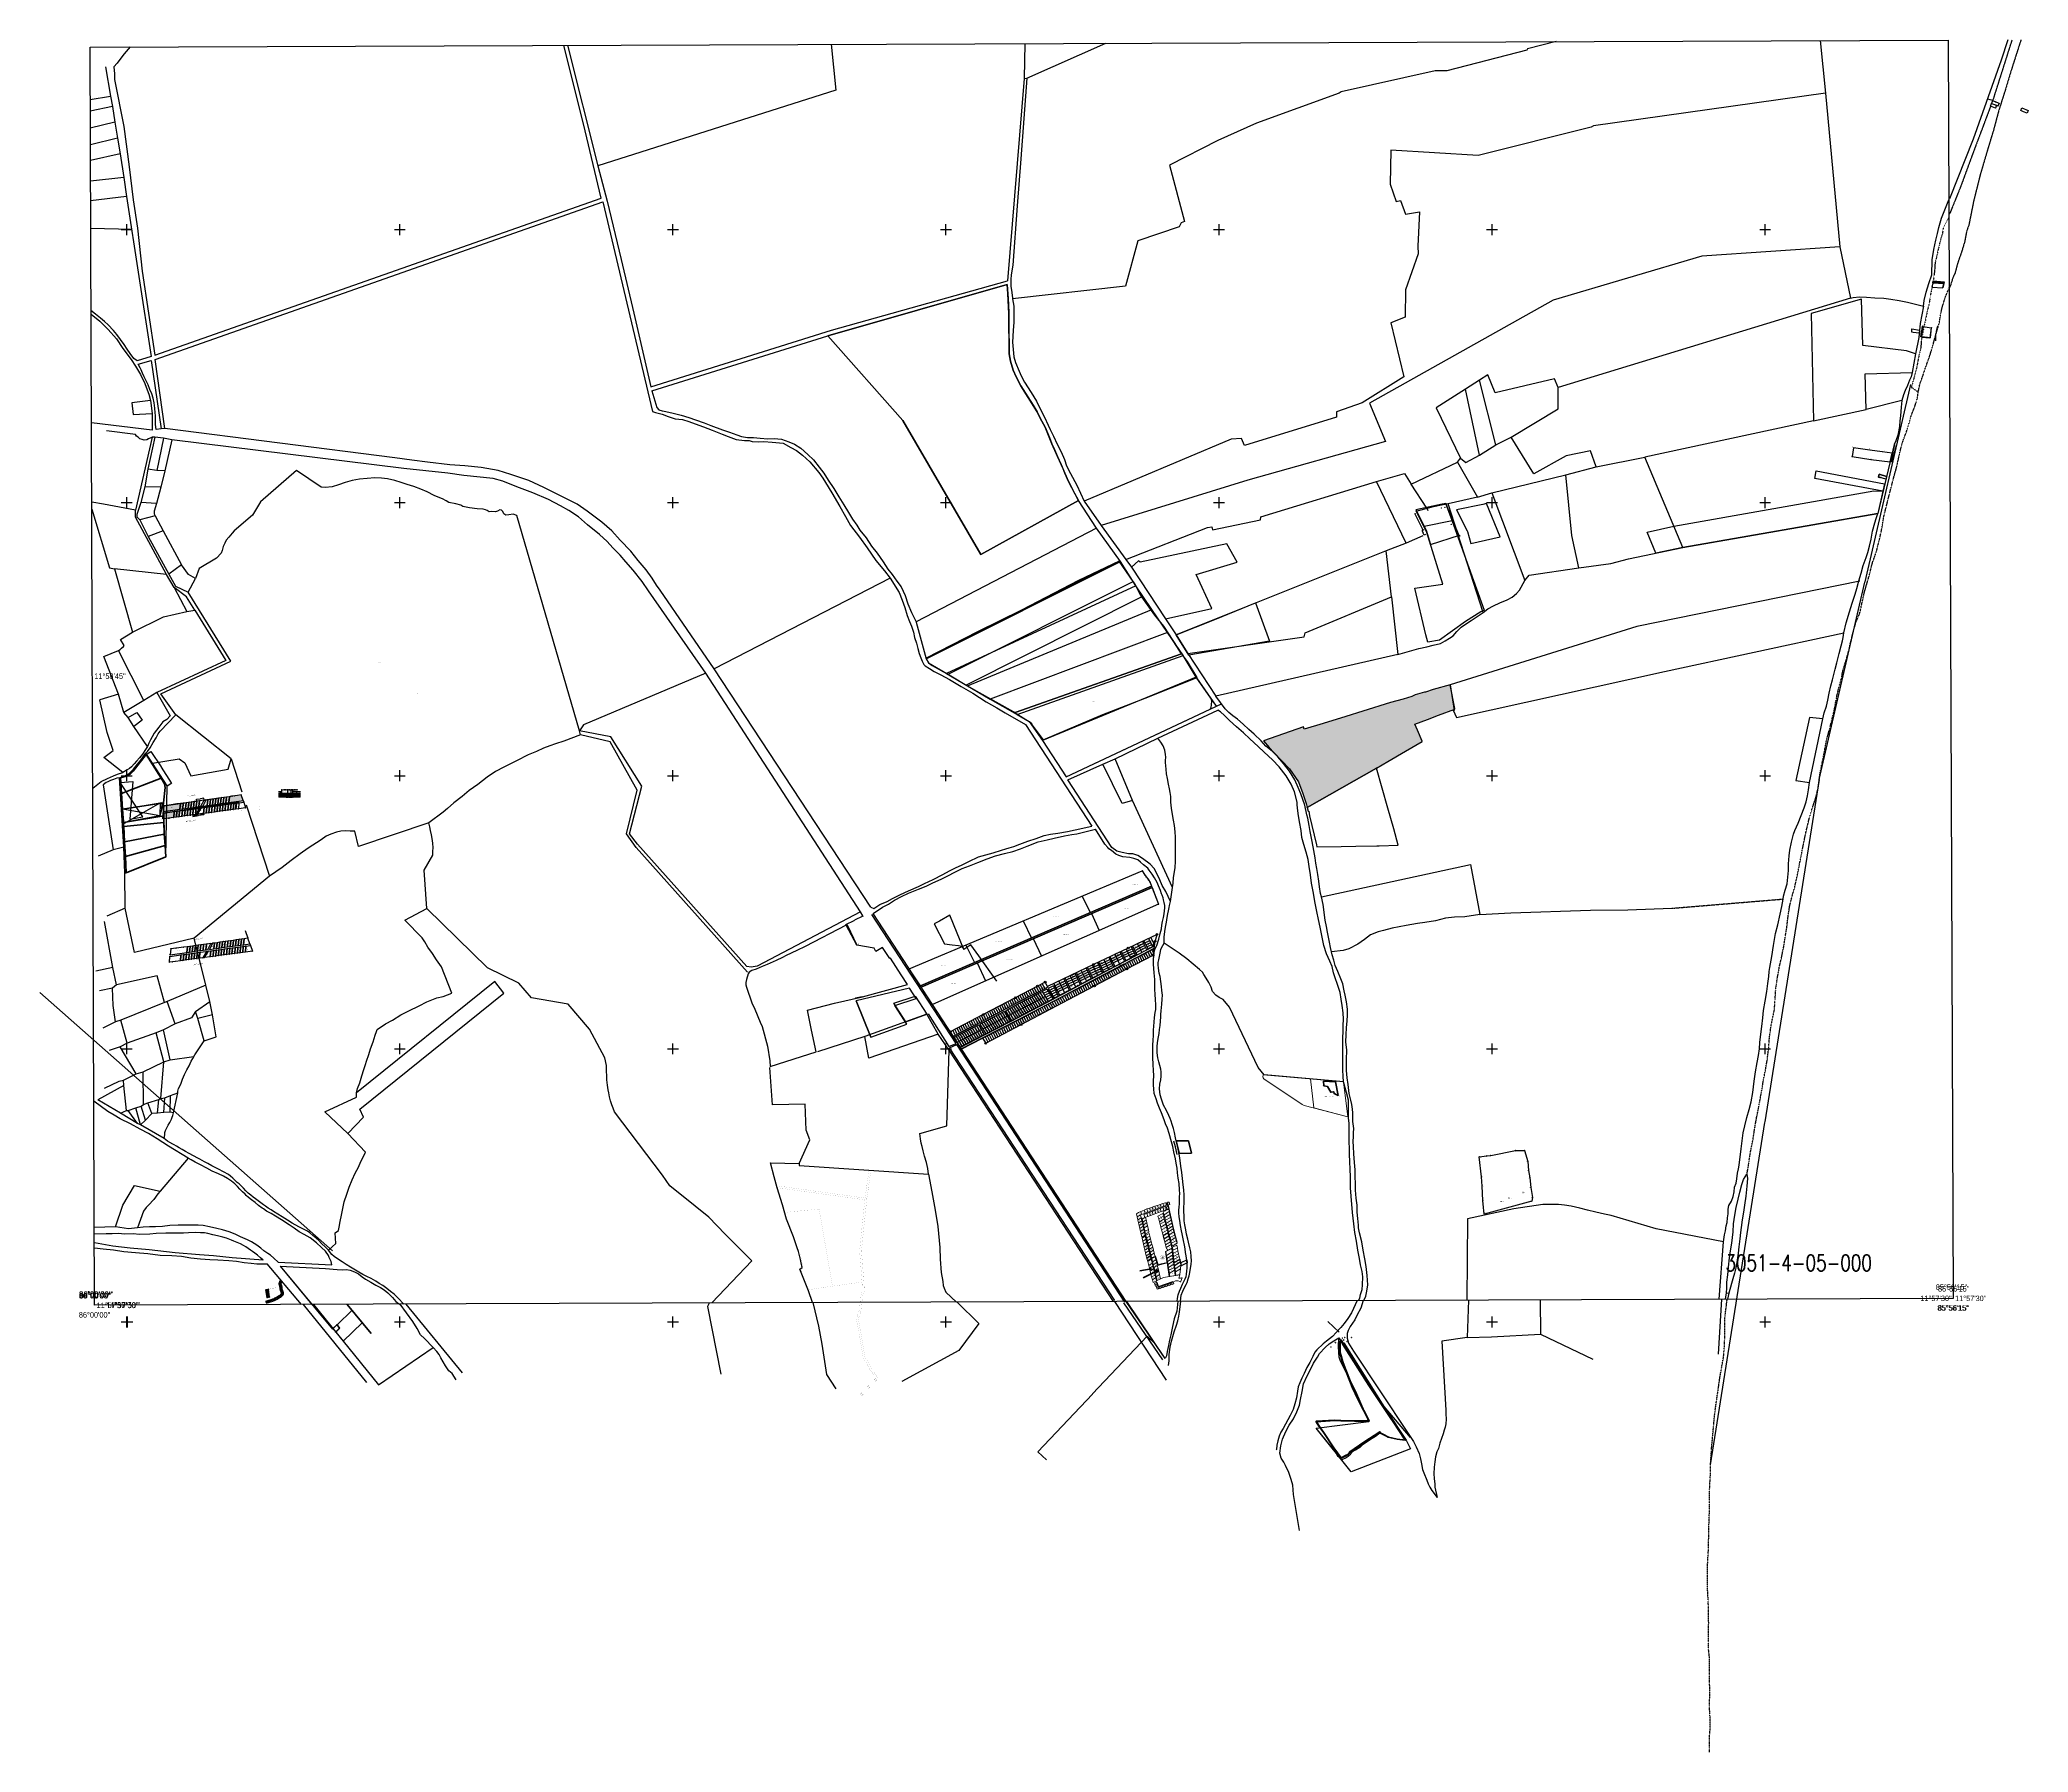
# Model space of a CAD drawing. Header units: millimetres. Extents: x 553705 to 560987, y 1303667 to 1309938.
import ezdxf
from ezdxf.enums import TextEntityAlignment as Align

# ---------------------------------------------------------------- set-up
doc = ezdxf.new("R2010")
doc.units = ezdxf.units.MM
doc.header["$PDMODE"] = 35
doc.header["$PDSIZE"] = 0.5
for name, pattern in [('ACAD_ISO02W100', [15, 12, -3]), ('DIVIDE', [1.25, 0.5, -0.25, 0, -0.25, 0, -0.25]), ('DOT', [0.25, 0, -0.25]), ('HIDDEN', [0.375, 0.25, -0.125])]:
    doc.linetypes.add(name, pattern=pattern)
for name, color, linetype, lineweight in [('1ER CEDULA', 7, 'Continuous', 0), ('Level 20', 7, 'Continuous', 0), ('Level 3', 6, 'Continuous', 0), ('Level 50', 7, 'Continuous', 0), ('Point', 5, 'Continuous', 100), ('Point_Name', 1, 'Continuous', 100)]:
    doc.layers.add(name, color=color, linetype=linetype, lineweight=lineweight)
for name, color, linetype in [('2', 7, 'Continuous'), ('3', 7, 'Continuous'), ('42', 7, 'Continuous'), ('43', 7, 'Continuous'), ('44', 7, 'Continuous'), ('CERCO', 6, 'Continuous'), ('CVL_CUADCON', 1, 'Continuous'), ('CVL_CUADCON_LIN', 8, 'Continuous'), ('CVL_CUADCON_TIT', 1, 'Continuous'), ('CVL_CUADCON_TX', 2, 'Continuous'), ('CVL_PUNTO', 250, 'Continuous'), ('CVL_PUNTO_NUM', 2, 'Continuous'), ('FONDO_MANAGUA', 8, 'ACAD_ISO02W100'), ('LOTES', 7, 'Continuous'), ('poligono', 250, 'Continuous'), ('texto', 212, 'Continuous')]:
    doc.layers.add(name, color=color, linetype=linetype)
doc.styles.add('HECTOR LOPEZ', font='arial.ttf')
doc.styles.add('HUECA1', font='HUECA1.shx')
doc.styles.add('MONOTXT4', font='Monotxt4.shx')
doc.styles.add('PUNTOS PI', font='arial.ttf', dxfattribs={"height": 1.5})
doc.styles.add('ROMANS', font='ROMANS', dxfattribs={"height": 0.2})
doc.styles.get("Standard").update_dxf_attribs({"font": 'TCCM____.TTF'})
doc.styles.add('Styledgn003', font='dgn003.shx')
doc.dimstyles.get("Standard").update_dxf_attribs({"dimtxt": 5, "dimasz": 0.18, "dimexe": 0.18, "dimexo": 0.0625, "dimgap": 0.09, "dimtad": 0, "dimtih": 1, "dimtoh": 1, "dimdec": 4, "dimzin": 0, "dimdsep": 46, "dimtxsty": 'HECTOR LOPEZ', "dimcen": 0.09, "dimadec": 0, "dimazin": 0, "dimtfac": 1, "dimtdec": 4, "dimtofl": 0, "dimtmove": 2, "dimatfit": 3, "dimfxl": 0.18, "dimtolj": 1, "dimtzin": 0, "dimarcsym": 0})
doc.dimstyles.new('STANDARD$0', dxfattribs={"dimtxt": 0.6, "dimasz": 0.5, "dimexe": 0.125, "dimexo": 0.000625, "dimgap": 0.0625, "dimtad": 0, "dimzin": 1, "dimdsep": 46, "dimtxsty": 'ROMANS', "dimblk1": 'ARCHTICK', "dimblk2": 'ARCHTICK', "dimsah": 1, "dimcen": 2.5, "dimclrd": 1, "dimclre": 1, "dimclrt": 30, "dimaunit": 1, "dimadec": 0, "dimazin": 0, "dimtfac": 1, "dimtix": 1, "dimtofl": 0, "dimtmove": 1, "dimatfit": 3, "dimldrblk": 'ARCHTICK', "dimfxl": 1, "dimtolj": 1, "dimtzin": 1, "dimarcsym": 0})

# ---------------------------------------------------------------- blocks, each defined once
blk = doc.blocks.new('COORD')
at = {"layer": '42', "color": 2, "linetype": 'Continuous'}
for p, q in [((-2, 0), (2, 0)), ((0, -2), (0, 2))]:
    blk.add_line(p, q, dxfattribs=at)
blk = doc.blocks.new('COORD$')
at = {"layer": '42', "color": 2, "linetype": 'Continuous'}
blk.add_blockref('COORD', (0, 0), dxfattribs=at)
blk = doc.blocks.new('_ARCHTICK')
at = {"color": 0, "linetype": 'ByBlock', "const_width": 0.15}
blk.add_lwpolyline([(-0.5, -0.5), (0.5, 0.5)], dxfattribs=at)
blk = doc.blocks.new('*D411')
at = {"layer": 'CVL_CUADCON_LIN', "color": 1, "lineweight": -2, "ltscale": 0.5, "transparency": 16777216}
for p, q in [((557877.1, 1305860.6), (557875.7, 1305860.3)), ((557875.8, 1305860.3), (557875.8, 1305860)), ((557877.4, 1305859), (557876, 1305858.7)), ((557876.1, 1305858.7), (557876.1, 1305859))]:
    blk.add_line(p, q, dxfattribs=at)
at = {"layer": 'Defpoints', "color": 0, "lineweight": 30, "ltscale": 0.5, "transparency": 16777216}
for p in [(557875.8, 1305860.3), (557877.1, 1305860.6), (557877.4, 1305859)]:
    blk.add_point(p, dxfattribs=at)
at = {"layer": 'CVL_CUADCON_LIN', "color": 1, "lineweight": -2, "ltscale": 0.5, "transparency": 16777216, "xscale": 0.5, "yscale": 0.5, "zscale": 0.5}
for p, rotation in [((557875.8, 1305860.3), 102.0840582381825), ((557876.1, 1305858.7), 282.0840582381825)]:
    blk.add_blockref('_ARCHTICK', p, dxfattribs=dict(at, rotation=rotation))
at = {"layer": 'CVL_CUADCON_LIN', "color": 30, "ltscale": 0.5, "transparency": 16777216, "insert": (557876, 1305859.5), "char_height": 0.2, "attachment_point": 5, "rotation": 282.08406, "style": 'ROMANS'}
blk.add_mtext('\\A1;1.61m.', dxfattribs=at)
blk = doc.blocks.new('*D412')
at = {"layer": 'CVL_CUADCON_LIN', "color": 1, "lineweight": -2, "ltscale": 0.5, "transparency": 16777216}
for p, q in [((560597.9, 1308850.4), (560593.9, 1308850.8)), ((560594, 1308850.8), (560596.2, 1308869.3)), ((560598.4, 1308889.2), (560596.3, 1308870.6)), ((560602.3, 1308888.7), (560598.3, 1308889.2))]:
    blk.add_line(p, q, dxfattribs=at)
at = {"layer": 'Defpoints', "color": 0, "lineweight": 30, "ltscale": 0.5, "transparency": 16777216}
for p in [(560594, 1308850.8), (560597.9, 1308850.4), (560602.3, 1308888.7)]:
    blk.add_point(p, dxfattribs=at)
at = {"layer": 'CVL_CUADCON_LIN', "color": 1, "lineweight": -2, "ltscale": 0.5, "transparency": 16777216, "xscale": 0.5, "yscale": 0.5, "zscale": 0.5}
for p, rotation in [((560594, 1308850.8), 263.4341369870951), ((560598.4, 1308889.2), 83.4341369870951)]:
    blk.add_blockref('_ARCHTICK', p, dxfattribs=dict(at, rotation=rotation))
at = {"layer": 'CVL_CUADCON_LIN', "color": 30, "ltscale": 0.5, "transparency": 16777216, "insert": (560596.2, 1308870), "char_height": 0.2, "attachment_point": 5, "rotation": 83.43414, "style": 'ROMANS'}
blk.add_mtext('\\A1;38.61m.', dxfattribs=at)
blk = doc.blocks.new('*D413')
at = {"layer": 'CVL_CUADCON_LIN', "color": 1, "lineweight": -2, "ltscale": 0.5, "transparency": 16777216}
for p, q in [((560597.9, 1308850.4), (560597.7, 1308849.3)), ((560597.7, 1308849.4), (560611.7, 1308847.4)), ((560626.9, 1308845.3), (560612.9, 1308847.2)), ((560627, 1308846.2), (560626.9, 1308845.2))]:
    blk.add_line(p, q, dxfattribs=at)
at = {"layer": 'Defpoints', "color": 0, "lineweight": 30, "ltscale": 0.5, "transparency": 16777216}
for p in [(560597.9, 1308850.4), (560626.9, 1308845.3), (560627, 1308846.2)]:
    blk.add_point(p, dxfattribs=at)
at = {"layer": 'CVL_CUADCON_LIN', "color": 1, "lineweight": -2, "ltscale": 0.5, "transparency": 16777216, "xscale": 0.5, "yscale": 0.5, "zscale": 0.5}
for p, rotation in [((560597.7, 1308849.4), 171.9936400921615), ((560626.9, 1308845.3), 351.9936400921615)]:
    blk.add_blockref('_ARCHTICK', p, dxfattribs=dict(at, rotation=rotation))
at = {"layer": 'CVL_CUADCON_LIN', "color": 30, "ltscale": 0.5, "transparency": 16777216, "insert": (560612.3, 1308847.3), "char_height": 0.2, "attachment_point": 5, "rotation": 351.99364, "style": 'ROMANS'}
blk.add_mtext('\\A1;29.46m.', dxfattribs=at)
blk = doc.blocks.new('*D403')
at = {"layer": 'CVL_CUADCON_TIT', "color": 1, "lineweight": -2, "ltscale": 0.5, "transparency": 16777216}
for p, q in [((554095.2, 1307321.2), (554112, 1307332.3)), ((554111.9, 1307332.3), (554149.6, 1307275.4)), ((554188.1, 1307217.3), (554150.4, 1307274.2)), ((554171.3, 1307206.2), (554188.2, 1307217.4))]:
    blk.add_line(p, q, dxfattribs=at)
at = {"layer": 'Defpoints', "color": 0, "lineweight": 30, "ltscale": 0.5, "transparency": 16777216}
for p in [(554095.2, 1307321.2), (554171.3, 1307206.2), (554188.1, 1307217.3)]:
    blk.add_point(p, dxfattribs=at)
at = {"layer": 'CVL_CUADCON_TIT', "color": 1, "lineweight": -2, "ltscale": 0.5, "transparency": 16777216, "xscale": 0.5, "yscale": 0.5, "zscale": 0.5}
for p, rotation in [((554111.9, 1307332.3), 123.5203147017716), ((554188.1, 1307217.3), 303.5203147017717)]:
    blk.add_blockref('_ARCHTICK', p, dxfattribs=dict(at, rotation=rotation))
at = {"layer": 'CVL_CUADCON_TIT', "color": 30, "ltscale": 0.5, "transparency": 16777216, "insert": (554150, 1307274.8), "char_height": 0.2, "attachment_point": 5, "rotation": 303.52031, "style": 'ROMANS'}
blk.add_mtext('\\A1;137.90m.', dxfattribs=at)
blk = doc.blocks.new('*D404')
at = {"layer": 'CVL_CUADCON_TIT', "color": 1, "lineweight": -2, "ltscale": 0.5, "transparency": 16777216}
for p, q in [((554159.7, 1307133.4), (554159.6, 1307133.5)), ((554159.7, 1307133.4), (554278.7, 1307149.7)), ((554399.3, 1307166.1), (554280.2, 1307149.9)), ((554399.3, 1307166.1), (554399.3, 1307166.2))]:
    blk.add_line(p, q, dxfattribs=at)
at = {"layer": 'Defpoints', "color": 0, "lineweight": 30, "ltscale": 0.5, "transparency": 16777216}
for p in [(554159.7, 1307133.4), (554159.7, 1307133.4), (554399.3, 1307166.1)]:
    blk.add_point(p, dxfattribs=at)
at = {"layer": 'CVL_CUADCON_TIT', "color": 1, "lineweight": -2, "ltscale": 0.5, "transparency": 16777216, "xscale": 0.5, "yscale": 0.5, "zscale": 0.5}
for p, rotation in [((554159.7, 1307133.4), 187.7690223246222), ((554399.3, 1307166.1), 7.769022324622207)]:
    blk.add_blockref('_ARCHTICK', p, dxfattribs=dict(at, rotation=rotation))
at = {"layer": 'CVL_CUADCON_TIT', "color": 30, "ltscale": 0.5, "transparency": 16777216, "insert": (554279.5, 1307149.8), "char_height": 0.2, "attachment_point": 5, "rotation": 7.76902, "style": 'ROMANS'}
blk.add_mtext('\\A1;241.88m.', dxfattribs=at)
blk = doc.blocks.new('*D405')
at = {"layer": 'CVL_CUADCON_TIT', "color": 1, "lineweight": -2, "ltscale": 0.5, "transparency": 16777216}
for p, q in [((560837.7, 1309722.3), (560837.7, 1309722.2)), ((560837.7, 1309722.3), (560846.7, 1309719.1)), ((560856.9, 1309715.4), (560847.9, 1309718.6)), ((560856.9, 1309715.4), (560856.8, 1309715.3))]:
    blk.add_line(p, q, dxfattribs=at)
at = {"layer": 'Defpoints', "color": 0, "lineweight": 30, "ltscale": 0.5, "transparency": 16777216}
for p in [(560837.7, 1309722.3), (560837.7, 1309722.3), (560856.9, 1309715.4)]:
    blk.add_point(p, dxfattribs=at)
at = {"layer": 'CVL_CUADCON_TIT', "color": 1, "lineweight": -2, "ltscale": 0.5, "transparency": 16777216, "xscale": 0.5, "yscale": 0.5, "zscale": 0.5}
for p, rotation in [((560837.7, 1309722.3), 160.3339360999618), ((560856.9, 1309715.4), 340.3339360999618)]:
    blk.add_blockref('_ARCHTICK', p, dxfattribs=dict(at, rotation=rotation))
at = {"layer": 'CVL_CUADCON_TIT', "color": 30, "lineweight": 30, "ltscale": 0.5, "transparency": 16777216, "insert": (560847.3, 1309718.9), "char_height": 0.2, "attachment_point": 5, "rotation": 340.33394, "style": 'ROMANS'}
blk.add_mtext('\\A1;20.39m.', dxfattribs=at)
blk = doc.blocks.new('*D406')
at = {"layer": 'CVL_CUADCON_TIT', "color": 1, "lineweight": -2, "ltscale": 0.5, "transparency": 16777216}
for p, q in [((560221.5, 1307229.3), (560022.4, 1305975.2)), ((560221.7, 1307229.2), (560221.4, 1307229.3)), ((559823.1, 1304719.4), (560022.2, 1305973.5)), ((559823.3, 1304719.3), (559823, 1304719.4))]:
    blk.add_line(p, q, dxfattribs=at)
at = {"layer": 'Defpoints', "color": 0, "lineweight": 30, "ltscale": 0.5, "transparency": 16777216}
for p in [(560221.5, 1307229.3), (560221.7, 1307229.2), (559823.3, 1304719.3)]:
    blk.add_point(p, dxfattribs=at)
at = {"layer": 'CVL_CUADCON_TIT', "color": 1, "lineweight": -2, "ltscale": 0.5, "transparency": 16777216, "xscale": 0.5, "yscale": 0.5, "zscale": 0.5}
for p, rotation in [((560221.5, 1307229.3), 80.98200650870491), ((559823.1, 1304719.4), 260.982006508705)]:
    blk.add_blockref('_ARCHTICK', p, dxfattribs=dict(at, rotation=rotation))
at = {"layer": 'CVL_CUADCON_TIT', "color": 30, "lineweight": 30, "ltscale": 0.5, "transparency": 16777216, "insert": (560022.3, 1305974.3), "char_height": 0.2, "attachment_point": 5, "rotation": 80.98201, "style": 'ROMANS'}
blk.add_mtext('\\A1;2541.33m.', dxfattribs=at)
blk = doc.blocks.new('*D407')
at = {"layer": 'CVL_CUADCON_TIT', "color": 1, "lineweight": -2, "ltscale": 0.5, "transparency": 16777216}
for p, q in [((560556, 1308676.3), (560389, 1307953.5)), ((560556, 1308676.3), (560555.8, 1308676.3)), ((560221.7, 1307229), (560388.6, 1307951.9)), ((560221.7, 1307229), (560221.6, 1307229))]:
    blk.add_line(p, q, dxfattribs=at)
at = {"layer": 'Defpoints', "color": 0, "lineweight": 30, "ltscale": 0.5, "transparency": 16777216}
for p in [(560556, 1308676.3), (560556, 1308676.3), (560221.7, 1307229)]:
    blk.add_point(p, dxfattribs=at)
at = {"layer": 'CVL_CUADCON_TIT', "color": 1, "lineweight": -2, "ltscale": 0.5, "transparency": 16777216, "xscale": 0.5, "yscale": 0.5, "zscale": 0.5}
for p, rotation in [((560556, 1308676.3), 76.99484424328044), ((560221.7, 1307229), 256.9948442432805)]:
    blk.add_blockref('_ARCHTICK', p, dxfattribs=dict(at, rotation=rotation))
at = {"layer": 'CVL_CUADCON_TIT', "color": 30, "lineweight": 30, "ltscale": 0.5, "transparency": 16777216, "insert": (560388.8, 1307952.7), "char_height": 0.2, "attachment_point": 5, "rotation": 76.99484, "style": 'ROMANS'}
blk.add_mtext('\\A1;1485.42m.', dxfattribs=at)
blk = doc.blocks.new('*D408')
at = {"layer": 'CVL_CUADCON_TIT', "color": 1, "lineweight": -2, "ltscale": 0.5, "transparency": 16777216}
for p, q in [((554156.7, 1307106.1), (554196.3, 1307111.5)), ((554156.7, 1307106.1), (554156.7, 1307106.2)), ((554237.2, 1307117.1), (554197.6, 1307111.7)), ((554237.2, 1307117.1), (554237.2, 1307117.2))]:
    blk.add_line(p, q, dxfattribs=at)
at = {"layer": 'Defpoints', "color": 0, "lineweight": 30, "ltscale": 0.5, "transparency": 16777216}
for p in [(554156.7, 1307106.1), (554237.2, 1307117.1), (554237.2, 1307117.1)]:
    blk.add_point(p, dxfattribs=at)
at = {"layer": 'CVL_CUADCON_TIT', "color": 1, "lineweight": -2, "ltscale": 0.5, "transparency": 16777216, "xscale": 0.5, "yscale": 0.5, "zscale": 0.5}
for p, rotation in [((554156.7, 1307106.1), 187.7449248207683), ((554237.2, 1307117.1), 7.744924820768299)]:
    blk.add_blockref('_ARCHTICK', p, dxfattribs=dict(at, rotation=rotation))
at = {"layer": 'CVL_CUADCON_TIT', "color": 30, "lineweight": 30, "ltscale": 0.5, "transparency": 16777216, "insert": (554196.9, 1307111.6), "char_height": 0.2, "attachment_point": 5, "rotation": 7.74492, "style": 'ROMANS'}
blk.add_mtext('\\A1;81.27m.', dxfattribs=at)
blk = doc.blocks.new('*D409')
at = {"layer": 'CVL_CUADCON_TIT', "color": 1, "lineweight": -2, "ltscale": 0.5, "transparency": 16777216}
for p, q in [((560870.8, 1309698.1), (560870.3, 1309696.8)), ((560870.3, 1309697), (560872.6, 1309696)), ((560876, 1309694.7), (560873.7, 1309695.6)), ((560876.4, 1309695.8), (560875.9, 1309694.6))]:
    blk.add_line(p, q, dxfattribs=at)
at = {"layer": 'Defpoints', "color": 0, "lineweight": 30, "ltscale": 0.5, "transparency": 16777216}
for p in [(560870.8, 1309698.1), (560876, 1309694.7), (560876.4, 1309695.8)]:
    blk.add_point(p, dxfattribs=at)
at = {"layer": 'CVL_CUADCON_TIT', "color": 1, "lineweight": -2, "ltscale": 0.5, "transparency": 16777216, "xscale": 0.5, "yscale": 0.5, "zscale": 0.5}
for p, rotation in [((560870.3, 1309697), 158.3555648590279), ((560876, 1309694.7), 338.3555648590278)]:
    blk.add_blockref('_ARCHTICK', p, dxfattribs=dict(at, rotation=rotation))
at = {"layer": 'CVL_CUADCON_TIT', "color": 30, "lineweight": 30, "ltscale": 0.5, "transparency": 16777216, "insert": (560873.2, 1309695.8), "char_height": 0.2, "attachment_point": 5, "rotation": 338.35556, "style": 'ROMANS'}
blk.add_mtext('\\A1;6.10m.', dxfattribs=at)
blk = doc.blocks.new('*D391')
at = {"layer": 'CVL_CUADCON_TIT', "color": 1, "lineweight": -2, "ltscale": 0.5, "transparency": 16777216}
for p, q in [((554265.2, 1307099.4), (554265.7, 1307096.1)), ((554265.7, 1307096.2), (554270.9, 1307097.1)), ((554277.3, 1307098.1), (554272.1, 1307097.3)), ((554276.8, 1307101.2), (554277.4, 1307098))]:
    blk.add_line(p, q, dxfattribs=at)
at = {"layer": 'Defpoints', "color": 0, "lineweight": 30, "ltscale": 0.5, "transparency": 16777216}
for p in [(554265.2, 1307099.4), (554276.8, 1307101.2), (554277.3, 1307098.1)]:
    blk.add_point(p, dxfattribs=at)
at = {"layer": 'CVL_CUADCON_TIT', "color": 1, "lineweight": -2, "ltscale": 0.5, "transparency": 16777216, "xscale": 0.5, "yscale": 0.5, "zscale": 0.5}
for p, rotation in [((554265.7, 1307096.2), 189.0294478044281), ((554277.3, 1307098.1), 9.029447804428154)]:
    blk.add_blockref('_ARCHTICK', p, dxfattribs=dict(at, rotation=rotation))
at = {"layer": 'CVL_CUADCON_TIT', "color": 30, "ltscale": 0.5, "transparency": 16777216, "insert": (554271.5, 1307097.2), "char_height": 0.2, "attachment_point": 5, "rotation": 9.02945, "style": 'ROMANS'}
blk.add_mtext('\\A1;11.82m.', dxfattribs=at)
blk = doc.blocks.new('*D392')
at = {"layer": 'CVL_CUADCON_TIT', "color": 1, "lineweight": -2, "ltscale": 0.5, "transparency": 16777216}
for p, q in [((554313.2, 1307154.4), (554316, 1307154.7)), ((554313.2, 1307154), (554313.2, 1307154.5)), ((554320, 1307155.3), (554317.1, 1307154.9)), ((554320, 1307154.9), (554319.9, 1307155.4))]:
    blk.add_line(p, q, dxfattribs=at)
at = {"layer": 'Defpoints', "color": 0, "lineweight": 30, "ltscale": 0.5, "transparency": 16777216}
for p in [(554313.2, 1307154), (554320, 1307155.3), (554320, 1307154.9)]:
    blk.add_point(p, dxfattribs=at)
at = {"layer": 'CVL_CUADCON_TIT', "color": 1, "lineweight": -2, "ltscale": 0.5, "transparency": 16777216, "xscale": 0.5, "yscale": 0.5, "zscale": 0.5}
for p, rotation in [((554313.2, 1307154.4), 187.7970989232813), ((554320, 1307155.3), 7.797098923281258)]:
    blk.add_blockref('_ARCHTICK', p, dxfattribs=dict(at, rotation=rotation))
at = {"layer": 'CVL_CUADCON_TIT', "color": 30, "ltscale": 0.5, "transparency": 16777216, "insert": (554316.6, 1307154.8), "char_height": 0.2, "attachment_point": 5, "rotation": 7.7971, "style": 'ROMANS'}
blk.add_mtext('\\A1;6.84m.', dxfattribs=at)
blk = doc.blocks.new('*D393')
at = {"layer": 'CVL_CUADCON_TIT', "color": 1, "lineweight": -2, "ltscale": 0.5, "transparency": 16777216}
for p, q in [((554279.4, 1307156.7), (554292.1, 1307158.4)), ((554280.4, 1307149.5), (554279.4, 1307156.8)), ((554306, 1307160.3), (554293.3, 1307158.6)), ((554307, 1307153.2), (554306, 1307160.4))]:
    blk.add_line(p, q, dxfattribs=at)
at = {"layer": 'Defpoints', "color": 0, "lineweight": 30, "ltscale": 0.5, "transparency": 16777216}
for p in [(554280.4, 1307149.5), (554306, 1307160.3), (554307, 1307153.2)]:
    blk.add_point(p, dxfattribs=at)
at = {"layer": 'CVL_CUADCON_TIT', "color": 1, "lineweight": -2, "ltscale": 0.5, "transparency": 16777216, "xscale": 0.5, "yscale": 0.5, "zscale": 0.5}
for p, rotation in [((554279.4, 1307156.7), 187.7580864207495), ((554306, 1307160.3), 7.758086420749539)]:
    blk.add_blockref('_ARCHTICK', p, dxfattribs=dict(at, rotation=rotation))
at = {"layer": 'CVL_CUADCON_TIT', "color": 30, "ltscale": 0.5, "transparency": 16777216, "insert": (554292.7, 1307158.5), "char_height": 0.2, "attachment_point": 5, "rotation": 7.75809, "style": 'ROMANS'}
blk.add_mtext('\\A1;26.85m.', dxfattribs=at)
blk = doc.blocks.new('*D394')
at = {"layer": 'CVL_CUADCON_TIT', "color": 1, "lineweight": -2, "ltscale": 0.5, "transparency": 16777216}
for p, q in [((554304.8, 1307104.8), (554305.2, 1307101.6)), ((554283.3, 1307102.1), (554283.7, 1307098.9)), ((554283.7, 1307099), (554293.8, 1307100.3)), ((554305.2, 1307101.8), (554295.1, 1307100.5))]:
    blk.add_line(p, q, dxfattribs=at)
at = {"layer": 'Defpoints', "color": 0, "lineweight": 30, "ltscale": 0.5, "transparency": 16777216}
for p in [(554304.8, 1307104.8), (554283.3, 1307102.1), (554305.2, 1307101.8)]:
    blk.add_point(p, dxfattribs=at)
at = {"layer": 'CVL_CUADCON_TIT', "color": 1, "lineweight": -2, "ltscale": 0.5, "transparency": 16777216, "xscale": 0.5, "yscale": 0.5, "zscale": 0.5}
for p, rotation in [((554283.7, 1307099), 187.3302485431515), ((554305.2, 1307101.8), 7.330248543151494)]:
    blk.add_blockref('_ARCHTICK', p, dxfattribs=dict(at, rotation=rotation))
at = {"layer": 'CVL_CUADCON_TIT', "color": 30, "ltscale": 0.5, "transparency": 16777216, "insert": (554294.4, 1307100.4), "char_height": 0.2, "attachment_point": 5, "rotation": 7.33025, "style": 'ROMANS'}
blk.add_mtext('\\A1;21.73m.', dxfattribs=at)
blk = doc.blocks.new('*D395')
at = {"layer": 'CVL_CUADCON_TIT', "color": 1, "lineweight": -2, "ltscale": 0.5, "transparency": 16777216}
for p, q in [((558771.9, 1308143), (558766.7, 1308140.5)), ((558766.8, 1308140.6), (558770.6, 1308132.7)), ((558775, 1308123.6), (558771.2, 1308131.5)), ((558780.1, 1308126.1), (558774.9, 1308123.6))]:
    blk.add_line(p, q, dxfattribs=at)
at = {"layer": 'Defpoints', "color": 0, "lineweight": 30, "ltscale": 0.5, "transparency": 16777216}
for p in [(558766.8, 1308140.6), (558771.9, 1308143), (558780.1, 1308126.1)]:
    blk.add_point(p, dxfattribs=at)
at = {"layer": 'CVL_CUADCON_TIT', "color": 1, "lineweight": -2, "ltscale": 0.5, "transparency": 16777216, "xscale": 0.5, "yscale": 0.5, "zscale": 0.5}
for p, rotation in [((558766.8, 1308140.6), 115.9304280067312), ((558775, 1308123.6), 295.9304280067312)]:
    blk.add_blockref('_ARCHTICK', p, dxfattribs=dict(at, rotation=rotation))
at = {"layer": 'CVL_CUADCON_TIT', "color": 30, "ltscale": 0.5, "transparency": 16777216, "insert": (558770.9, 1308132.1), "char_height": 0.2, "attachment_point": 5, "rotation": 295.93043, "style": 'ROMANS'}
blk.add_mtext('\\A1;18.83m.', dxfattribs=at)
blk = doc.blocks.new('*D396')
at = {"layer": 'CVL_CUADCON_TIT', "color": 1, "lineweight": -2, "ltscale": 0.5, "transparency": 16777216}
for p, q in [((558741.7, 1308202.8), (558741, 1308202.4)), ((558741.1, 1308202.5), (558755.8, 1308173.2)), ((558771.1, 1308142.7), (558756.4, 1308172)), ((558771.8, 1308143), (558771, 1308142.6))]:
    blk.add_line(p, q, dxfattribs=at)
at = {"layer": 'Defpoints', "color": 0, "lineweight": 30, "ltscale": 0.5, "transparency": 16777216}
for p in [(558741.7, 1308202.8), (558771.1, 1308142.7), (558771.8, 1308143)]:
    blk.add_point(p, dxfattribs=at)
at = {"layer": 'CVL_CUADCON_TIT', "color": 1, "lineweight": -2, "ltscale": 0.5, "transparency": 16777216, "xscale": 0.5, "yscale": 0.5, "zscale": 0.5}
for p, rotation in [((558741.1, 1308202.5), 116.6683142684757), ((558771.1, 1308142.7), 296.6683142684757)]:
    blk.add_blockref('_ARCHTICK', p, dxfattribs=dict(at, rotation=rotation))
at = {"layer": 'CVL_CUADCON_TIT', "color": 30, "ltscale": 0.5, "transparency": 16777216, "insert": (558756.1, 1308172.6), "char_height": 0.2, "attachment_point": 5, "rotation": 296.66831, "style": 'ROMANS'}
blk.add_mtext('\\A1;66.91m.', dxfattribs=at)
blk = doc.blocks.new('*D397')
at = {"layer": 'CVL_CUADCON_TIT', "color": 1, "lineweight": -2, "ltscale": 0.5, "transparency": 16777216}
for p, q in [((557760.3, 1305190.3), (557560.8, 1304979.1)), ((557791.3, 1305161), (557760.2, 1305190.4)), ((557360.4, 1304766.9), (557559.8, 1304978.1)), ((557391.4, 1304737.6), (557360.3, 1304767))]:
    blk.add_line(p, q, dxfattribs=at)
at = {"layer": 'Defpoints', "color": 0, "lineweight": 30, "ltscale": 0.5, "transparency": 16777216}
for p in [(557791.3, 1305161), (557360.4, 1304766.9), (557391.4, 1304737.6)]:
    blk.add_point(p, dxfattribs=at)
at = {"layer": 'CVL_CUADCON_TIT', "color": 1, "lineweight": -2, "ltscale": 0.5, "transparency": 16777216, "xscale": 0.5, "yscale": 0.5, "zscale": 0.5}
for p, rotation in [((557760.3, 1305190.3), 46.63186090490254), ((557360.4, 1304766.9), 226.6318609049025)]:
    blk.add_blockref('_ARCHTICK', p, dxfattribs=dict(at, rotation=rotation))
at = {"layer": 'CVL_CUADCON_TIT', "color": 30, "lineweight": 30, "ltscale": 0.5, "transparency": 16777216, "insert": (557560.3, 1304978.6), "char_height": 0.2, "attachment_point": 5, "rotation": 46.63186, "style": 'ROMANS'}
blk.add_mtext('\\A1;582.37m.', dxfattribs=at)
blk = doc.blocks.new('*D398')
at = {"layer": 'CVL_CUADCON_TIT', "color": 1, "lineweight": -2, "ltscale": 0.5, "transparency": 16777216}
for p, q in [((556658.5, 1306695.3), (556657.6, 1306697.1)), ((556657.7, 1306697), (556658.7, 1306697.5)), ((556660.6, 1306698.5), (556659.7, 1306698)), ((556661.5, 1306696.8), (556660.6, 1306698.6))]:
    blk.add_line(p, q, dxfattribs=at)
at = {"layer": 'Defpoints', "color": 0, "lineweight": 30, "ltscale": 0.5, "transparency": 16777216}
for p in [(556658.5, 1306695.3), (556660.6, 1306698.5), (556661.5, 1306696.8)]:
    blk.add_point(p, dxfattribs=at)
at = {"layer": 'CVL_CUADCON_TIT', "color": 1, "lineweight": -2, "ltscale": 0.5, "transparency": 16777216, "xscale": 0.5, "yscale": 0.5, "zscale": 0.5}
for p, rotation in [((556657.7, 1306697), 207.0862587687655), ((556660.6, 1306698.5), 27.08625876876549)]:
    blk.add_blockref('_ARCHTICK', p, dxfattribs=dict(at, rotation=rotation))
at = {"layer": 'CVL_CUADCON_TIT', "color": 30, "lineweight": 30, "ltscale": 0.5, "transparency": 16777216, "insert": (556659.2, 1306697.8), "char_height": 0.2, "attachment_point": 5, "rotation": 27.08626, "style": 'ROMANS'}
blk.add_mtext('\\A1;3.34m.', dxfattribs=at)
blk = doc.blocks.new('*D399')
at = {"layer": 'CVL_CUADCON_TIT', "color": 1, "lineweight": -2, "ltscale": 0.5, "transparency": 16777216}
for p, q in [((556658.5, 1306695.3), (556657.2, 1306697.9)), ((556657.3, 1306697.8), (556687.6, 1306713.3)), ((556719.2, 1306729.3), (556688.8, 1306713.8)), ((556720.4, 1306726.8), (556719.1, 1306729.4))]:
    blk.add_line(p, q, dxfattribs=at)
at = {"layer": 'Defpoints', "color": 0, "lineweight": 30, "ltscale": 0.5, "transparency": 16777216}
for p in [(556658.5, 1306695.3), (556719.2, 1306729.3), (556720.4, 1306726.8)]:
    blk.add_point(p, dxfattribs=at)
at = {"layer": 'CVL_CUADCON_TIT', "color": 1, "lineweight": -2, "ltscale": 0.5, "transparency": 16777216, "xscale": 0.5, "yscale": 0.5, "zscale": 0.5}
for p, rotation in [((556657.3, 1306697.8), 206.9535343176759), ((556719.2, 1306729.3), 26.95353431767596)]:
    blk.add_blockref('_ARCHTICK', p, dxfattribs=dict(at, rotation=rotation))
at = {"layer": 'CVL_CUADCON_TIT', "color": 30, "lineweight": 30, "ltscale": 0.5, "transparency": 16777216, "insert": (556688.2, 1306713.5), "char_height": 0.2, "attachment_point": 5, "rotation": 26.95353, "style": 'ROMANS'}
blk.add_mtext('\\A1;69.44m.', dxfattribs=at)
blk = doc.blocks.new('*D400')
at = {"layer": 'CVL_CUADCON_TIT', "color": 1, "lineweight": -2, "ltscale": 0.5, "transparency": 16777216}
for p, q in [((554156.5, 1307107.5), (554250.5, 1307120.2)), ((554156.7, 1307106.2), (554156.5, 1307107.6)), ((554346, 1307133.1), (554252, 1307120.4)), ((554346.2, 1307131.9), (554346, 1307133.2))]:
    blk.add_line(p, q, dxfattribs=at)
at = {"layer": 'Defpoints', "color": 0, "lineweight": 30, "ltscale": 0.5, "transparency": 16777216}
for p in [(554156.7, 1307106.2), (554346, 1307133.1), (554346.2, 1307131.9)]:
    blk.add_point(p, dxfattribs=at)
at = {"layer": 'CVL_CUADCON_TIT', "color": 1, "lineweight": -2, "ltscale": 0.5, "transparency": 16777216, "xscale": 0.5, "yscale": 0.5, "zscale": 0.5}
for p, rotation in [((554156.5, 1307107.5), 187.7074811780685), ((554346, 1307133.1), 7.707481178068563)]:
    blk.add_blockref('_ARCHTICK', p, dxfattribs=dict(at, rotation=rotation))
at = {"layer": 'CVL_CUADCON_TIT', "color": 30, "lineweight": 30, "ltscale": 0.5, "transparency": 16777216, "insert": (554251.3, 1307120.3), "char_height": 0.2, "attachment_point": 5, "rotation": 7.70748, "style": 'ROMANS'}
blk.add_mtext('\\A1;191.27m.', dxfattribs=at)
blk = doc.blocks.new('*D401')
at = {"layer": 'CVL_CUADCON_TIT', "color": 1, "lineweight": -2, "ltscale": 0.5, "transparency": 16777216}
for p, q in [((554266.9, 1307121.1), (554266.4, 1307124.7)), ((554266.5, 1307124.6), (554285.6, 1307127.2)), ((554306.1, 1307130), (554286.9, 1307127.4)), ((554306.6, 1307126.5), (554306.1, 1307130.1))]:
    blk.add_line(p, q, dxfattribs=at)
at = {"layer": 'Defpoints', "color": 0, "lineweight": 30, "ltscale": 0.5, "transparency": 16777216}
for p in [(554266.9, 1307121.1), (554306.1, 1307130), (554306.6, 1307126.5)]:
    blk.add_point(p, dxfattribs=at)
at = {"layer": 'CVL_CUADCON_TIT', "color": 1, "lineweight": -2, "ltscale": 0.5, "transparency": 16777216, "xscale": 0.5, "yscale": 0.5, "zscale": 0.5}
for p, rotation in [((554266.5, 1307124.6), 187.7449248206418), ((554306.1, 1307130), 7.744924820641802)]:
    blk.add_blockref('_ARCHTICK', p, dxfattribs=dict(at, rotation=rotation))
at = {"layer": 'CVL_CUADCON_TIT', "color": 30, "lineweight": 30, "ltscale": 0.5, "transparency": 16777216, "insert": (554286.3, 1307127.3), "char_height": 0.2, "attachment_point": 5, "rotation": 7.74492, "style": 'ROMANS'}
blk.add_mtext('\\A1;40.00m.', dxfattribs=at)
blk = doc.blocks.new('*D402')
at = {"layer": 'CVL_CUADCON_TIT', "color": 1, "lineweight": -2, "ltscale": 0.5, "transparency": 16777216}
for p, q in [((554304.8, 1307104.8), (554305.5, 1307099.7)), ((554265.2, 1307099.4), (554265.9, 1307094.2)), ((554265.9, 1307094.3), (554285, 1307097)), ((554305.5, 1307099.8), (554286.3, 1307097.1))]:
    blk.add_line(p, q, dxfattribs=at)
at = {"layer": 'Defpoints', "color": 0, "lineweight": 30, "ltscale": 0.5, "transparency": 16777216}
for p in [(554304.8, 1307104.8), (554265.2, 1307099.4), (554305.5, 1307099.8)]:
    blk.add_point(p, dxfattribs=at)
at = {"layer": 'CVL_CUADCON_TIT', "color": 1, "lineweight": -2, "ltscale": 0.5, "transparency": 16777216, "xscale": 0.5, "yscale": 0.5, "zscale": 0.5}
for p, rotation in [((554265.9, 1307094.3), 187.8532296983889), ((554305.5, 1307099.8), 7.85322969838891)]:
    blk.add_blockref('_ARCHTICK', p, dxfattribs=dict(at, rotation=rotation))
at = {"layer": 'CVL_CUADCON_TIT', "color": 30, "lineweight": 30, "ltscale": 0.5, "transparency": 16777216, "insert": (554285.7, 1307097.1), "char_height": 0.2, "attachment_point": 5, "rotation": 7.85323, "style": 'ROMANS'}
blk.add_mtext('\\A1;40.02m.', dxfattribs=at)
blk = doc.blocks.new('*D410')
at = {"layer": 'CVL_CUADCON_TIT', "color": 1, "lineweight": -2, "ltscale": 0.5, "transparency": 16777216}
for p, q in [((554156.7, 1307106.2), (554156.4, 1307107.8)), ((554156.5, 1307107.6), (554295.1, 1307126.5)), ((554435.2, 1307145.5), (554296.6, 1307126.7)), ((554435.4, 1307144), (554435.2, 1307145.6))]:
    blk.add_line(p, q, dxfattribs=at)
at = {"layer": 'Defpoints', "color": 0, "lineweight": 30, "ltscale": 0.5, "transparency": 16777216}
for p in [(554156.5, 1307107.6), (554156.7, 1307106.2), (554435.4, 1307144)]:
    blk.add_point(p, dxfattribs=at)
at = {"layer": 'CVL_CUADCON_TIT', "color": 1, "lineweight": -2, "ltscale": 0.5, "transparency": 16777216, "xscale": 0.5, "yscale": 0.5, "zscale": 0.5}
for p, rotation in [((554156.5, 1307107.6), 187.7321298262917), ((554435.2, 1307145.5), 7.732129826291612)]:
    blk.add_blockref('_ARCHTICK', p, dxfattribs=dict(at, rotation=rotation))
at = {"layer": 'CVL_CUADCON_TIT', "color": 30, "lineweight": 30, "ltscale": 0.5, "transparency": 16777216, "insert": (554295.8, 1307126.6), "char_height": 0.2, "attachment_point": 5, "rotation": 7.73213, "style": 'ROMANS'}
blk.add_mtext('\\A1;281.27m.', dxfattribs=at)

msp = doc.modelspace()

# ---------------------------------------------------------------- hatches: boundary and pattern name
at = {"lineweight": 30, "true_color": 0x000000}
h = msp.add_hatch(color=18, dxfattribs=at)
h.dxf.hatch_style = 1
h.paths.add_polyline_path([(558767.777, 1307368.71), (558767.695, 1307370.057), (558749.917, 1307409.896), (558740.714, 1307431.379), (558786.972, 1307449.025), (558826.895, 1307464.481), (558884.388, 1307485.583), (558870.215, 1307576.132), (558808.375, 1307559.15), (558780.046, 1307549.638), (558776.145, 1307549.052), (558742.333, 1307539.016), (558734.442, 1307535.963), (558729.244, 1307533.443), (558698.23, 1307523.078), (558652.162, 1307511.019), (558549.824, 1307479.41), (558488.061, 1307460.162), (558404.48, 1307434.631), (558335.201, 1307413.467), (558332.506, 1307421.557), (558185.936, 1307371.203), (558207.483, 1307346.127), (558224.021, 1307328.422), (558281.318, 1307268.545), (558314.416, 1307220.584), (558330.777, 1307177.553), (558342.655, 1307140.769), (558346.143, 1307126.94), (558600.12, 1307270.964), (558641.58, 1307295.21), (558706.536, 1307333.384)])
at = {"layer": 'CVL_CUADCON_LIN', "ltscale": 0.5}
msp.add_hatch(color=6, dxfattribs=at).paths.add_polyline_path([(560638.909, 1309054.801), (560637.746, 1309047.922), (560677.63, 1309045.022), (560679.082, 1309051.358)])
at = {"layer": 'CVL_CUADCON_LIN', "lineweight": 5, "ltscale": 0.5}
h = msp.add_hatch(dxfattribs=at)
h.set_pattern_fill('ANSI31', color=1, scale=10, style=0)
h.set_pattern_definition([(45, (-54988.9059, -16959.1446), (-0.8838834765, 0.8838834765), [])])
h.paths.add_polyline_path([(554541.824, 1305362.165), (554533.474, 1305360.373), (554537.654, 1305332.202), (554545.586, 1305334.505)])
at = {"layer": 'CVL_CUADCON_TIT', "lineweight": 30, "ltscale": 0.5}
h = msp.add_hatch(color=1, dxfattribs=at)
h.paths.add_polyline_path([(554442.627, 1307172.682), (554429.095, 1307170.626), (554419.169, 1307169.119), (554409.243, 1307167.616), (554399.317, 1307166.113), (554396.97, 1307144.834), (554406.879, 1307146.182), (554416.788, 1307147.529), (554426.697, 1307148.877), (554449.907, 1307152.034)])
h.paths.add_polyline_path([(554220.93, 1307141.595), (554207.458, 1307139.782), (554179.355, 1307135.862), (554170.157, 1307134.72), (554169.821, 1307113.941), (554218.612, 1307120.577)])
h.paths.add_polyline_path([(554230.809, 1307142.672), (554220.93, 1307141.595), (554218.612, 1307120.577), (554228.521, 1307121.924)])
h.paths.add_polyline_path([(554197.327, 1307111.627), (554169.723, 1307107.872), (554169.383, 1307086.85), (554177.029, 1307087.82), (554195.598, 1307090.27)])
h.paths.add_polyline_path([(554169.723, 1307107.872), (554158.988, 1307106.412), (554159.57, 1307096.733), (554159.747, 1307085.624), (554166.724, 1307086.512), (554169.383, 1307086.85)])
h.paths.add_polyline_path([(554170.157, 1307134.72), (554159.654, 1307133.415), (554158.173, 1307119.973), (554158.627, 1307112.419), (554169.821, 1307113.941)])
h.paths.add_polyline_path([(554217.321, 1307114.346), (554207.332, 1307112.987), (554205.6, 1307091.595), (554215.587, 1307092.92)])
h.paths.add_polyline_path([(554207.332, 1307112.987), (554197.327, 1307111.627), (554195.598, 1307090.27), (554205.6, 1307091.595)])
h.paths.add_polyline_path([(554185.084, 1307126.061), (554192.006, 1307126.061), (554192.006, 1307129.122), (554185.084, 1307129.122)], flags=24)
h.paths.add_polyline_path([(554215.808, 1307120.819), (554217.558, 1307120.819), (554217.558, 1307123.069), (554215.808, 1307123.069)], flags=24)
h.paths.add_polyline_path([(554219.993, 1307130.486), (554226.915, 1307130.486), (554226.915, 1307133.548), (554219.993, 1307133.548)], flags=24)
h.paths.add_polyline_path([(554226.224, 1307122.236), (554227.974, 1307122.236), (554227.974, 1307124.486), (554226.224, 1307124.486)], flags=24)
h.paths.add_polyline_path([(554170.624, 1307096.875), (554179.102, 1307096.875), (554179.102, 1307099.94), (554170.624, 1307099.94)], flags=24)
h.paths.add_polyline_path([(554206.18, 1307100.611), (554214.657, 1307100.611), (554214.657, 1307103.675), (554206.18, 1307103.675)], flags=24)
h.paths.add_polyline_path([(554207.997, 1307110.32), (554211.175, 1307110.32), (554211.175, 1307112.57), (554207.997, 1307112.57)], flags=24)
h.paths.add_polyline_path([(554196, 1307098.756), (554204.476, 1307098.756), (554204.476, 1307101.818), (554196, 1307101.818)], flags=24)
h.paths.add_polyline_path([(554197.463, 1307109.048), (554200.642, 1307109.048), (554200.642, 1307111.298), (554197.463, 1307111.298)], flags=24)

# ---------------------------------------------------------------- linework, layer by layer
at = {"color": 2, "ltscale": 0.5}
for p, q in [((560441.529, 1308347.873), (560439.184, 1308336.104)), ((560468.468, 1308339.201), (560441.529, 1308347.873)), ((560439.184, 1308336.104), (560444.411, 1308334.749))]:
    msp.add_line(p, q, dxfattribs=at)
at = {"color": 1}
for p, q in [((554306.969, 1307153.167), (554313.225, 1307153.996)), ((554276.848, 1307101.228), (554283.265, 1307102.069)), ((557522.049, 1306802.156), (557552.318, 1306741.729)), ((557305.824, 1306711.23), (557337.105, 1306648.785)), ((557556.161, 1306738.367), (557585.175, 1306676.524)), ((554331.817, 1306628.573), (554338.072, 1306629.402)), ((557096.375, 1306623.154), (557128.635, 1306558.753)), ((557343.501, 1306646.521), (557373.491, 1306582.6)), ((554301.695, 1306576.634), (554308.112, 1306577.475)), ((557137.545, 1306557.571), (557168.48, 1306491.636))]:
    msp.add_line(p, q, dxfattribs=at)
at = {"color": 1, "ltscale": 0.5, "flags": 128}
msp.add_lwpolyline([(560589.133, 1308874.145), (560588.087, 1308864.25), (560565.861, 1308866.597), (560560.502, 1308867.26), (560561.294, 1308879.234)], close=True, dxfattribs=at)
msp.add_lwpolyline([(560481.193, 1308392.141), (560488.567, 1308424.061), (560452.298, 1308429.456), (560452.298, 1308429.456), (560407.281, 1308435.668), (560347.23, 1308444.243), (560341.823, 1308411.892), (560410.989, 1308401.197), (560481.193, 1308392.141)], dxfattribs=at)
at = {"color": 2, "ltscale": 0.5, "flags": 128}
msp.add_lwpolyline([(560468.468, 1308339.201), (560466.142, 1308329.526), (560444.411, 1308334.749), (560439.184, 1308336.104), (560441.529, 1308347.873)], close=True, dxfattribs=at)
msp.add_lwpolyline([(560466.142, 1308329.526), (560444.411, 1308334.749)], dxfattribs=at)
at = {"color": 1}
for points in [[(557657.967, 1308028.85), (557509.02, 1307957.543), (557299.956, 1307849.708), (557138.645, 1307770.292), (556951.484, 1307673.649), (556959.633, 1307656.72), (556968.694, 1307649.799), (557031.499, 1307614.393), (557708.636, 1307954.839)], [(557740.948, 1307898.443), (557097.286, 1307574.828), (557100.372, 1307572.949), (557145.589, 1307548.344), (557259.154, 1307484.336), (557272.215, 1307477.45), (557276.732, 1307474.124), (557886.727, 1307690.031), (557821.488, 1307791.272), (557789.139, 1307830.991), (557740.948, 1307898.443)], [(557886.727, 1307690.031), (557276.732, 1307474.124), (557276.732, 1307474.124), (557276.732, 1307474.124), (557280.267, 1307471.521), (557332.554, 1307438.977), (557336.58, 1307436.012), (557338.633, 1307430.03), (557379.121, 1307374.383), (557598.316, 1307467.306), (557752.794, 1307527.661), (557943.147, 1307602.331), (557907.632, 1307661.022), (557889.413, 1307685.863)], [(554156.672, 1307106.097), (554197.327, 1307111.627), (554195.598, 1307090.27), (554177.029, 1307087.82), (554166.724, 1307086.512), (554155.745, 1307085.114)], [(554157.321, 1307112.241), (554218.612, 1307120.577), (554220.93, 1307141.595), (554207.458, 1307139.782), (554179.355, 1307135.862), (554159.654, 1307133.415)], [(554197.327, 1307111.627), (554207.332, 1307112.987), (554205.6, 1307091.595), (554195.598, 1307090.27)], [(554207.332, 1307112.987), (554217.321, 1307114.346), (554215.587, 1307092.92), (554205.6, 1307091.595)], [(554217.321, 1307114.346), (554227.295, 1307115.703), (554225.56, 1307094.259), (554215.587, 1307092.92)], [(554218.612, 1307120.577), (554228.521, 1307121.924), (554230.809, 1307142.672), (554220.93, 1307141.595)], [(554227.295, 1307115.703), (554237.204, 1307117.05), (554235.468, 1307095.599), (554225.56, 1307094.259)], [(554228.521, 1307121.924), (554238.43, 1307123.272), (554240.726, 1307144.096), (554230.809, 1307142.672)], [(554237.204, 1307117.05), (554247.113, 1307118.398), (554245.369, 1307096.857), (554235.468, 1307095.599)], [(554247.113, 1307118.398), (554257.021, 1307119.745), (554255.271, 1307098.114), (554245.369, 1307096.857)], [(554248.339, 1307124.62), (554258.247, 1307125.967), (554260.538, 1307146.738), (554250.64, 1307145.485)], [(554257.021, 1307119.745), (554266.93, 1307121.093), (554265.172, 1307099.373), (554255.271, 1307098.114)], [(554258.247, 1307125.967), (554268.156, 1307127.315), (554270.447, 1307148.087), (554260.538, 1307146.738)], [(554266.93, 1307121.093), (554291.306, 1307124.408), (554276.848, 1307101.228), (554265.172, 1307099.373)], [(554268.156, 1307127.315), (554278.065, 1307128.663), (554280.368, 1307149.543), (554270.447, 1307148.087)], [(554278.065, 1307128.663), (554287.974, 1307130.01), (554290.284, 1307150.956), (554280.368, 1307149.543)], [(554297.745, 1307125.284), (554306.565, 1307126.484), (554304.814, 1307104.841), (554283.265, 1307102.069)], [(554287.974, 1307130.01), (554295.433, 1307131.025), (554306.969, 1307153.167), (554290.284, 1307150.956)], [(554301.873, 1307131.901), (554317.7, 1307134.053), (554320.002, 1307154.924), (554313.225, 1307153.996)], [(554306.565, 1307126.484), (554316.474, 1307127.831), (554314.716, 1307106.113), (554304.814, 1307104.841)], [(554316.474, 1307127.831), (554326.383, 1307129.179), (554324.619, 1307107.384), (554314.716, 1307106.113)], [(554317.7, 1307134.053), (554327.609, 1307135.401), (554329.913, 1307156.297), (554320.002, 1307154.924)], [(554326.383, 1307129.179), (554336.292, 1307130.526), (554334.528, 1307108.74), (554324.619, 1307107.384)], [(554327.609, 1307135.401), (554337.518, 1307136.748), (554339.825, 1307157.669), (554329.913, 1307156.297)], [(554336.292, 1307130.526), (554346.2, 1307131.874), (554344.438, 1307110.102), (554334.528, 1307108.74)], [(554337.518, 1307136.748), (554347.426, 1307138.096), (554349.736, 1307159.042), (554339.825, 1307157.669)], [(554346.2, 1307131.874), (554356.109, 1307133.222), (554354.348, 1307111.461), (554344.438, 1307110.102)], [(554347.426, 1307138.096), (554357.335, 1307139.444), (554359.648, 1307160.414), (554349.736, 1307159.042)], [(554356.109, 1307133.222), (554366.018, 1307134.569), (554364.255, 1307112.785), (554354.348, 1307111.461)], [(554357.335, 1307139.444), (554367.244, 1307140.791), (554369.561, 1307161.803), (554359.648, 1307160.414)], [(554366.018, 1307134.569), (554375.927, 1307135.917), (554374.157, 1307114.054), (554364.255, 1307112.785)], [(554367.244, 1307140.791), (554377.153, 1307142.139), (554379.475, 1307163.195), (554369.561, 1307161.803)], [(554375.927, 1307135.917), (554385.836, 1307137.265), (554384.062, 1307115.349), (554374.157, 1307114.054)], [(554377.153, 1307142.139), (554387.062, 1307143.487), (554389.391, 1307164.61), (554379.475, 1307163.195)], [(554385.836, 1307137.265), (554395.744, 1307138.612), (554393.98, 1307116.817), (554384.062, 1307115.349)], [(554387.062, 1307143.487), (554396.97, 1307144.834), (554399.317, 1307166.113), (554389.391, 1307164.61)], [(554395.744, 1307138.612), (554405.653, 1307139.96), (554403.882, 1307118.08), (554393.98, 1307116.817)], [(554405.638, 1307139.958), (554415.547, 1307141.305), (554413.773, 1307119.385), (554403.867, 1307118.078)], [(554415.562, 1307141.308), (554425.471, 1307142.655), (554423.694, 1307120.7), (554413.788, 1307119.387)], [(554424.134, 1307142.34), (554434.042, 1307143.688), (554432.258, 1307121.634), (554422.357, 1307120.385)], [(554435.379, 1307144.003), (554451.866, 1307146.245), (554458.867, 1307125.559), (554433.595, 1307121.949)], [(556974.397, 1306405.521), (556889.138, 1306536.008), (557742.737, 1306894.958), (557750.279, 1306881.416), (557756.457, 1306872.436), (557762.567, 1306865.558), (557765.187, 1306861.299), (557771.002, 1306851.786), (557776.593, 1306838.668), (557802.172, 1306772.806)], [(556930.256, 1306473.079), (556889.138, 1306536.008), (557742.737, 1306894.958), (557750.279, 1306881.416), (557756.457, 1306872.436), (557762.567, 1306865.558), (557765.187, 1306861.299), (557771.002, 1306851.786), (557776.593, 1306838.668), (557776.62, 1306838.599)], [(556932.82, 1306469.153), (556930.256, 1306473.079), (557776.62, 1306838.599), (557778.289, 1306834.301)], [(556974.397, 1306405.521), (556932.82, 1306469.153), (557778.289, 1306834.301), (557802.172, 1306772.806)], [(554182.168, 1306587.647), (554243.46, 1306595.983), (554245.778, 1306617.001), (554232.306, 1306615.188), (554204.202, 1306611.268), (554184.501, 1306608.821)], [(554243.46, 1306595.983), (554253.368, 1306597.331), (554255.657, 1306618.078), (554245.778, 1306617.001)], [(554253.368, 1306597.331), (554263.277, 1306598.678), (554265.574, 1306619.502), (554255.657, 1306618.078)], [(554262.051, 1306592.456), (554271.96, 1306593.804), (554270.217, 1306572.263), (554260.315, 1306571.005)], [(554263.277, 1306598.678), (554273.186, 1306600.026), (554275.487, 1306620.891), (554265.574, 1306619.502)], [(554271.96, 1306593.804), (554281.869, 1306595.151), (554280.118, 1306573.521), (554270.217, 1306572.263)], [(554273.186, 1306600.026), (554283.095, 1306601.373), (554285.385, 1306622.144), (554275.487, 1306620.891)], [(554281.869, 1306595.151), (554291.778, 1306596.499), (554290.02, 1306574.779), (554280.118, 1306573.521)], [(554283.095, 1306601.373), (554293.004, 1306602.721), (554295.294, 1306623.493), (554285.385, 1306622.144)], [(554291.778, 1306596.499), (554316.154, 1306599.814), (554301.695, 1306576.634), (554290.02, 1306574.779)], [(554293.004, 1306602.721), (554302.912, 1306604.069), (554305.215, 1306624.949), (554295.294, 1306623.493)], [(554302.912, 1306604.069), (554312.821, 1306605.416), (554315.131, 1306626.362), (554305.215, 1306624.949)], [(554322.593, 1306600.69), (554331.413, 1306601.89), (554329.661, 1306580.247), (554308.112, 1306577.475)], [(554312.821, 1306605.416), (554320.281, 1306606.431), (554331.817, 1306628.573), (554315.131, 1306626.362)], [(554326.72, 1306607.307), (554342.547, 1306609.459), (554344.849, 1306630.33), (554338.072, 1306629.402)], [(554331.413, 1306601.89), (554341.321, 1306603.237), (554339.564, 1306581.519), (554329.661, 1306580.247)], [(554341.321, 1306603.237), (554351.23, 1306604.585), (554349.466, 1306582.79), (554339.564, 1306581.519)], [(554342.547, 1306609.459), (554352.456, 1306610.807), (554354.761, 1306631.703), (554344.849, 1306630.33)], [(554351.23, 1306604.585), (554361.139, 1306605.932), (554359.376, 1306584.146), (554349.466, 1306582.79)], [(554352.456, 1306610.807), (554362.365, 1306612.154), (554364.672, 1306633.075), (554354.761, 1306631.703)], [(554361.139, 1306605.932), (554371.048, 1306607.28), (554369.286, 1306585.508), (554359.376, 1306584.146)], [(554362.365, 1306612.154), (554372.274, 1306613.502), (554374.584, 1306634.448), (554364.672, 1306633.075)], [(554371.048, 1306607.28), (554380.957, 1306608.628), (554379.195, 1306586.867), (554369.286, 1306585.508)], [(554372.274, 1306613.502), (554382.183, 1306614.85), (554384.495, 1306635.82), (554374.584, 1306634.448)], [(554380.957, 1306608.628), (554390.865, 1306609.975), (554389.102, 1306588.191), (554379.195, 1306586.867)], [(554382.183, 1306614.85), (554392.091, 1306616.197), (554394.409, 1306637.209), (554384.495, 1306635.82)], [(554390.865, 1306609.975), (554400.774, 1306611.323), (554399.005, 1306589.46), (554389.102, 1306588.191)], [(554392.091, 1306616.197), (554402, 1306617.545), (554404.322, 1306638.601), (554394.409, 1306637.209)], [(554400.774, 1306611.323), (554410.683, 1306612.671), (554408.909, 1306590.755), (554399.005, 1306589.46)], [(554402, 1306617.545), (554411.909, 1306618.893), (554414.238, 1306640.016), (554404.322, 1306638.601)], [(554410.683, 1306612.671), (554420.592, 1306614.018), (554418.828, 1306592.223), (554408.909, 1306590.755)], [(554411.909, 1306618.893), (554421.818, 1306620.24), (554424.164, 1306641.519), (554414.238, 1306640.016)], [(554420.592, 1306614.018), (554430.5, 1306615.366), (554428.73, 1306593.486), (554418.828, 1306592.223)], [(554421.818, 1306620.24), (554431.726, 1306621.588), (554434.09, 1306643.022), (554424.164, 1306641.519)], [(554430.5, 1306615.366), (554440.409, 1306616.714), (554438.635, 1306594.793), (554428.73, 1306593.486)], [(554431.726, 1306621.588), (554441.635, 1306622.936), (554444.016, 1306644.525), (554434.09, 1306643.022)], [(554440.409, 1306616.714), (554450.318, 1306618.061), (554448.541, 1306596.106), (554438.635, 1306594.793)], [(554441.635, 1306622.936), (554451.544, 1306624.283), (554453.943, 1306646.032), (554444.016, 1306644.525)], [(554450.318, 1306618.061), (554460.227, 1306619.409), (554458.442, 1306597.355), (554448.541, 1306596.106)], [(554451.544, 1306624.283), (554474.754, 1306627.44), (554467.474, 1306648.088), (554453.943, 1306646.032)], [(554460.227, 1306619.409), (554476.713, 1306621.651), (554483.715, 1306600.965), (554458.442, 1306597.355)], [(554181.519, 1306581.503), (554222.174, 1306587.033), (554220.446, 1306565.676), (554201.877, 1306563.226), (554191.571, 1306561.918), (554180.592, 1306560.52)], [(554222.174, 1306587.033), (554232.179, 1306588.393), (554230.448, 1306567.002), (554220.446, 1306565.676)], [(554232.179, 1306588.393), (554242.168, 1306589.752), (554240.434, 1306568.326), (554230.448, 1306567.002)], [(554242.168, 1306589.752), (554252.142, 1306591.109), (554250.407, 1306569.665), (554240.434, 1306568.326)], [(554252.142, 1306591.109), (554262.051, 1306592.456), (554260.315, 1306571.005), (554250.407, 1306569.665)], [(557905.645, 1305470.625), (557906.556, 1305459.272), (557884.464, 1305448.451), (557884.464, 1305460.161)]]:
    msp.add_lwpolyline(points, close=True, dxfattribs=at)
at = {"color": 7}
for points in [[(558185.936, 1307371.203), (558207.483, 1307346.127), (558224.021, 1307328.422), (558281.318, 1307268.545), (558314.416, 1307220.584), (558330.777, 1307177.553), (558342.655, 1307140.769), (558346.143, 1307126.94), (558346.143, 1307126.94), (558600.12, 1307270.964), (558641.58, 1307295.21), (558706.536, 1307333.384), (558767.777, 1307368.71), (558767.695, 1307370.057), (558749.917, 1307409.896), (558740.714, 1307431.379), (558786.972, 1307449.025), (558826.895, 1307464.481), (558887.461, 1307486.71), (558887.775, 1307488.964), (558870.215, 1307576.132), (558808.375, 1307559.15), (558780.046, 1307549.638), (558776.145, 1307549.052), (558742.333, 1307539.016), (558734.442, 1307535.963), (558729.244, 1307533.443), (558698.23, 1307523.078), (558652.162, 1307511.019), (558549.824, 1307479.41), (558488.061, 1307460.162), (558404.48, 1307434.631), (558335.201, 1307413.467), (558332.506, 1307421.557), (558185.936, 1307371.203)], [(558185.936, 1307371.203), (558207.483, 1307346.127), (558224.021, 1307328.422), (558281.318, 1307268.545), (558314.416, 1307220.584), (558330.777, 1307177.553), (558342.655, 1307140.769), (558346.143, 1307126.94), (558600.12, 1307270.964), (558641.58, 1307295.21), (558706.536, 1307333.384), (558767.777, 1307368.71), (558767.695, 1307370.057), (558749.917, 1307409.896), (558740.714, 1307431.379), (558786.972, 1307449.025), (558826.895, 1307464.481), (558887.461, 1307486.71), (558887.775, 1307488.964), (558870.215, 1307576.132), (558808.375, 1307559.15), (558780.046, 1307549.638), (558776.145, 1307549.052), (558742.333, 1307539.016), (558734.442, 1307535.963), (558729.244, 1307533.443), (558698.23, 1307523.078), (558652.162, 1307511.019), (558549.824, 1307479.41), (558488.061, 1307460.162), (558404.48, 1307434.631), (558335.201, 1307413.467), (558332.506, 1307421.557), (558185.936, 1307371.203)]]:
    msp.add_lwpolyline(points, dxfattribs=at)
at = {"color": 1}
for points, elevation in [([(558346.143, 1307126.94), (558349.593, 1307113.266), (558351.907, 1307113.497), (558354.89, 1307095.589), (558379.991, 1306990.489), (558382.262, 1306982.073), (558471.024, 1306984.28), (558524.539, 1306985.448), (558600.949, 1306986.888), (558609.487, 1306986.873), (558679.306, 1306988.624), (558663.237, 1307048.52), (558641.503, 1307124.349), (558600.12, 1307270.964), (558346.143, 1307126.94)], 44.322), ([(558481.274, 1305165.801), (558627.48, 1304933.148), (558723.777, 1304819.472)], 4.021)]:
    msp.add_lwpolyline(points, dxfattribs=dict(at, elevation=elevation))
at = {"color": 1, "lineweight": 30}
msp.add_lwpolyline([(554238.43, 1307123.272), (554248.339, 1307124.62), (554250.64, 1307145.485), (554240.726, 1307144.096)], close=True, dxfattribs=at)
at = {"color": 1}
for points in [[(554450.474, 1307150.357), (554451.866, 1307146.245)], [(554474.754, 1306627.44), (554476.713, 1306621.651)]]:
    msp.add_lwpolyline(points, dxfattribs=at)
at = {"color": 1, "lineweight": 40}
for points in [[(554533.547, 1305359.879), (554537.58, 1305332.696)], [(554541.335, 1305362.06), (554533.962, 1305360.478)], [(554545.519, 1305335.001), (554541.891, 1305361.67)], [(554538.134, 1305332.341), (554545.106, 1305334.366)], [(554848.536, 1305285.872), (554793.714, 1305232.711)], [(554918.477, 1305200.008), (554831.132, 1305307.239)], [(554779.241, 1305217.983), (554788.714, 1305206.353)], [(554792.996, 1305232.015), (554779.284, 1305218.719)], [(554789.389, 1305206.314), (554803.101, 1305219.61)], [(554803.144, 1305220.346), (554793.671, 1305231.976)], [(554885.786, 1305240.142), (554816.028, 1305172.497)], [(558705.693, 1304810.504), (558641.095, 1304908.283), (558573.463, 1305011.122), (558479.314, 1305162.316), (558471.141, 1305176.517), (558467.22, 1305167.647), (558467.091, 1305156.627), (558466.861, 1305131.414), (558470.76, 1305118.716), (558477.468, 1305096.538), (558488.34, 1305068.042), (558503.642, 1305027.364), (558511.514, 1305005.532), (558533.213, 1304959.362), (558573.645, 1304880.654), (558550.253, 1304880.189), (558519.309, 1304880.639), (558469.786, 1304882.084), (558448.147, 1304883.495), (558379.073, 1304879.008), (558389.411, 1304863.925), (558406.734, 1304838.7), (558444.124, 1304781.427), (558470.635, 1304745.405), (558470.635, 1304745.405), (558489.625, 1304754.923), (558492.911, 1304756.75), (558500.082, 1304763.69), (558502.638, 1304767.3), (558554.173, 1304802.082), (558612.409, 1304840.738), (558616.096, 1304835.998), (558625.955, 1304830.916), (558643.48, 1304821.349), (558675.722, 1304813.725), (558705.693, 1304810.504), (558705.693, 1304810.504)]]:
    msp.add_lwpolyline(points, dxfattribs=at)
at = {"color": 1, "lineweight": 50}
msp.add_lwpolyline([(558706.072, 1304810.343), (558640.829, 1304907.693), (558572.518, 1305010.083), (558477.372, 1305160.651), (558469.105, 1305174.798), (558465.243, 1305165.902), (558465.187, 1305154.881), (558465.123, 1305129.668), (558469.106, 1305116.996), (558475.961, 1305094.862), (558487.022, 1305066.439), (558502.591, 1305025.863), (558510.608, 1305004.084), (558532.612, 1304958.057), (558573.563, 1304879.619), (558550.175, 1304878.999), (558519.228, 1304879.245), (558469.697, 1304880.363), (558448.049, 1304881.63), (558379.006, 1304876.687), (558389.443, 1304861.672), (558406.933, 1304836.562), (558444.701, 1304779.537), (558458.206, 1304750.8), (558471.449, 1304743.691), (558490.376, 1304753.335), (558493.65, 1304755.184), (558500.775, 1304762.171), (558503.307, 1304765.798), (558554.61, 1304800.92), (558612.59, 1304839.96), (558616.308, 1304835.244), (558626.201, 1304830.228), (558643.789, 1304820.776), (558676.08, 1304813.366), (558706.072, 1304810.343), (558706.072, 1304810.343)], dxfattribs=at)
at = {"color": 1, "lineweight": 40}
for centre in [(554533.474, 1305360.373), (554541.824, 1305362.165), (554537.654, 1305332.202), (554545.586, 1305334.505), (554778.925, 1305218.371), (554793.355, 1305232.363), (554803.46, 1305219.958), (554789.03, 1305205.965)]:
    msp.add_circle(centre, 0.5, dxfattribs=at)
at = {"color": 2, "ltscale": 0.5}
for p in [(560439.184, 1308336.104), (560444.411, 1308334.749), (560447.804, 1308335.378), (560466.142, 1308329.526), (560468.468, 1308339.201)]:
    msp.add_point(p, dxfattribs=at)
at = {"color": 1}
for p in [(557742.737, 1306894.958), (557750.279, 1306881.416), (557756.457, 1306872.436), (557762.567, 1306865.558), (557765.187, 1306861.299), (557771.002, 1306851.786), (557776.593, 1306838.668), (557802.172, 1306772.806), (554533.474, 1305360.373), (554541.824, 1305362.165), (554537.654, 1305332.202), (554545.586, 1305334.505), (554778.925, 1305218.371), (554793.355, 1305232.363), (554803.46, 1305219.958), (554789.03, 1305205.965)]:
    msp.add_point(p, dxfattribs=at)
at = {"layer": '1ER CEDULA', "color": 1, "lineweight": 0, "ltscale": 0.5}
for p, q in [((558185.016, 1306147.797), (558480.016, 1306121.797)), ((558370.901, 1306026.545), (558358.338, 1306132.521))]:
    msp.add_line(p, q, dxfattribs=at)
at = {"layer": '1ER CEDULA', "color": 1, "lineweight": 40, "ltscale": 0.5}
for p, q in [((558449.688, 1306122.362), (558406.037, 1306124.441)), ((558406.037, 1306124.441), (558407.248, 1306107.484)), ((558407.248, 1306107.484), (558420.466, 1306105.281)), ((558420.466, 1306105.281), (558432.912, 1306083.946)), ((558432.912, 1306083.946), (558443.466, 1306085.705)), ((558443.466, 1306085.705), (558445.164, 1306078.914)), ((558459.522, 1306072.32), (558449.688, 1306122.362)), ((558445.164, 1306078.914), (558459.522, 1306072.32))]:
    msp.add_line(p, q, dxfattribs=at)
at = {"layer": '1ER CEDULA', "color": 1, "lineweight": 0, "ltscale": 0.5, "flags": 128}
for points in [[(558187.335, 1306133.551), (558185.127, 1306137.1), (558184.58, 1306140.911), (558185.016, 1306147.797)], [(558187.335, 1306133.551), (558328.605, 1306039.706)], [(558480.016, 1306121.797), (558495.814, 1305993.869)], [(558328.605, 1306039.706), (558334.976, 1306035.942)], [(558334.976, 1306035.942), (558495.814, 1305993.869)], [(558464.136, 1305205.992), (558421.993, 1305244.952)]]:
    msp.add_lwpolyline(points, dxfattribs=at)
for points in [[(558480.016, 1306121.797), (558185.016, 1306147.797), (558184.58, 1306140.911), (558185.127, 1306137.1), (558187.335, 1306133.551), (558328.605, 1306039.706), (558334.976, 1306035.942), (558495.814, 1305993.869)], [(558480.016, 1306121.797), (558495.814, 1305993.869), (558370.901, 1306026.545), (558358.338, 1306132.521)], [(558449.688, 1306122.362), (558459.522, 1306072.32), (558445.164, 1306078.914), (558443.466, 1306085.705), (558432.912, 1306083.946), (558420.466, 1306105.281), (558407.248, 1306107.484), (558406.037, 1306124.441)]]:
    msp.add_lwpolyline(points, close=True, dxfattribs=at)
at = {"layer": '2', "color": 1, "linetype": 'Continuous'}
for p, q in [((555637.658, 1309918.117), (555749.078, 1309476.145)), ((557311.907, 1309924.383), (557309.545, 1309796.378)), ((557319.951, 1309797.476), (557609.574, 1309925.497)), ((560224.588, 1309935.283), (560245.045, 1309742.285)), ((553945.644, 1309839.577), (553964.211, 1309731.493)), ((557309.545, 1309796.378), (557319.951, 1309797.476)), ((553889.872, 1309719.984), (553964.211, 1309731.493)), ((553964.211, 1309731.493), (553971.088, 1309693.858)), ((557309.545, 1309796.378), (557248.647, 1309055.656)), ((560245.045, 1309742.285), (560297.399, 1309179.657)), ((553971.088, 1309693.858), (553890.028, 1309676.937)), ((553971.088, 1309693.858), (553980.143, 1309636.376)), ((553980.143, 1309636.376), (553890.253, 1309614.816)), ((553980.143, 1309636.376), (553989.2, 1309578.385)), ((553989.2, 1309578.385), (553890.476, 1309553.442)), ((554000.034, 1309520.663), (553890.685, 1309495.637)), ((553989.2, 1309578.385), (554000.034, 1309520.663)), ((554000.034, 1309520.663), (554012.353, 1309433.412)), ((554012.353, 1309433.412), (553890.958, 1309420.269)), ((554012.353, 1309433.412), (554023.267, 1309364.741)), ((554023.267, 1309364.741), (553891.218, 1309348.462)), ((554023.267, 1309364.741), (554113.64, 1308778.21)), ((554126.307, 1308782.636), (555760.855, 1309358.588)), ((554043.645, 1309243.022), (553891.585, 1309247.106)), ((560297.399, 1309179.657), (560336.104, 1308991.767)), ((556591.521, 1308853.821), (557247.227, 1309041.385)), ((560336.104, 1308991.767), (559266.136, 1308665.329)), ((555946.583, 1308652.588), (556591.521, 1308853.821)), ((554113.64, 1308778.21), (554061.942, 1308762.284)), ((560573.796, 1308788.327), (560561.846, 1308720.245)), ((558925.84, 1308658.415), (558819.154, 1308590.123)), ((558977.67, 1308691.149), (558925.84, 1308658.415)), ((558977.13, 1308416.381), (558925.84, 1308658.415)), ((559037.81, 1308454.529), (558977.67, 1308691.149)), ((554110.752, 1308616.742), (554116.94, 1308569.17)), ((554116.94, 1308569.17), (554116.109, 1308508.812)), ((558819.154, 1308590.123), (558907.363, 1308405.41)), ((560200.44, 1308542.812), (560393.935, 1308584.007)), ((560523.991, 1308617.08), (560393.935, 1308584.007)), ((554116.109, 1308508.812), (553894.162, 1308535.899)), ((554149.347, 1308513.648), (554131.331, 1308511.22)), ((554163.56, 1308515.03), (554149.347, 1308513.648)), ((560200.44, 1308542.812), (559583.202, 1308409.271)), ((554116.551, 1308483.096), (554056.021, 1308215.002)), ((554126.713, 1308482.664), (554100.901, 1308365.076)), ((554126.713, 1308482.664), (554116.551, 1308483.096)), ((554158.49, 1308478.831), (554126.713, 1308482.664)), ((554158.49, 1308478.831), (554133.949, 1308360.998)), ((554189.265, 1308472.954), (554158.49, 1308478.831)), ((554189.265, 1308472.954), (554162.661, 1308359.433)), ((558977.13, 1308416.381), (559037.81, 1308454.529)), ((559037.81, 1308454.529), (559093.229, 1308482.707)), ((554100.901, 1308365.076), (554089.937, 1308301.076)), ((554133.949, 1308360.998), (554100.901, 1308365.076)), ((554162.661, 1308359.433), (554133.949, 1308360.998)), ((554162.661, 1308359.433), (554148.112, 1308299.481)), ((558727.213, 1308310.586), (558896.542, 1308391.577)), ((558896.542, 1308391.577), (558907.363, 1308405.41)), ((558896.542, 1308391.577), (558970.369, 1308263.541)), ((559022.575, 1308279.471), (559293.362, 1308344.681)), ((559293.362, 1308344.681), (559404.901, 1308374.303)), ((559404.901, 1308374.303), (559583.202, 1308409.271)), ((559721.745, 1308079.027), (559583.202, 1308409.271)), ((554089.937, 1308301.076), (554074.865, 1308243.156)), ((554148.112, 1308299.481), (554089.937, 1308301.076)), ((554148.112, 1308299.481), (554132.796, 1308240.286)), ((558709.227, 1308094.763), (558600.905, 1308320.831)), ((558785.002, 1308222.408), (558727.213, 1308310.586)), ((558970.369, 1308263.541), (559022.575, 1308279.471)), ((559022.575, 1308279.471), (559143.271, 1307958.514)), ((554127.284, 1308194.917), (554071.007, 1308179.975)), ((554132.796, 1308240.286), (554074.865, 1308243.156)), ((554127.284, 1308194.917), (554157.402, 1308139.887)), ((555681.852, 1307406.88), (555452.593, 1308196.327)), ((557575.018, 1308149.554), (557509.004, 1308250.911)), ((557529.593, 1308248.776), (557592.218, 1308159.361)), ((558863.108, 1308239.298), (558785.002, 1308222.408)), ((558970.369, 1308263.541), (558863.108, 1308239.298)), ((558990.465, 1307840.724), (558863.108, 1308239.298)), ((559721.745, 1308079.027), (560435.82, 1308203.373)), ((554071.007, 1308179.975), (554101.679, 1308118.583)), ((554157.402, 1308139.887), (554101.679, 1308118.583)), ((554157.402, 1308139.887), (554224.35, 1308014.855)), ((557575.018, 1308149.554), (556915.106, 1307807.132)), ((557662.773, 1308027.226), (557575.018, 1308149.554)), ((557592.218, 1308159.361), (557681.769, 1308034.5)), ((554101.679, 1308118.583), (554177.865, 1307980.634)), ((558635.522, 1308066.446), (557867.155, 1307759.107)), ((558709.227, 1308094.763), (558635.522, 1308066.446)), ((558655.796, 1307898.279), (558635.522, 1308066.446)), ((553978.848, 1308000.257), (554044.288, 1307768.262)), ((554169.743, 1307979.808), (553978.848, 1308000.257)), ((554197.265, 1307932.398), (554169.743, 1307979.808)), ((554224.35, 1308014.855), (554177.865, 1307980.634)), ((556951.654, 1307671.174), (557662.773, 1308027.226)), ((557719.55, 1307938.53), (557662.773, 1308027.226)), ((557681.769, 1308034.5), (557702.547, 1308006.392)), ((557702.547, 1308006.392), (557828.12, 1307817.888)), ((554197.265, 1307932.398), (554243.116, 1307844.384)), ((554248.948, 1307915.475), (554275.764, 1307965.08)), ((554404.71, 1307662.265), (554248.948, 1307915.475)), ((556818.956, 1307966.066), (556174.965, 1307634.716)), ((557719.55, 1307938.53), (557025.194, 1307617.493)), ((557777.333, 1307851.371), (557719.55, 1307938.53)), ((554243.116, 1307844.384), (554272.544, 1307849.191)), ((557102.484, 1307571.989), (557777.333, 1307851.371)), ((557835.087, 1307768.03), (557777.333, 1307851.371)), ((558655.796, 1307898.279), (558678.418, 1307686.584)), ((556915.117, 1307805.605), (556951.654, 1307671.174)), ((557835.087, 1307768.03), (557185.13, 1307523.47)), ((557828.12, 1307817.888), (557867.155, 1307759.107)), ((557893.11, 1307682.655), (557835.087, 1307768.03)), ((557867.155, 1307759.107), (557909.561, 1307690.674)), ((553940.294, 1307679.109), (553993.469, 1307701.413)), ((554085.979, 1307519.024), (553993.469, 1307701.413)), ((557909.561, 1307690.674), (558011.536, 1307534.077)), ((558678.418, 1307686.584), (558011.536, 1307534.077)), ((553993.868, 1307542.006), (553940.294, 1307679.109)), ((554148.793, 1307543.183), (554404.71, 1307662.265)), ((556711.017, 1306744.212), (556143.837, 1307619.2)), ((556748.227, 1306761.556), (556174.965, 1307634.716)), ((557025.194, 1307617.493), (557102.484, 1307571.989)), ((557284.086, 1307467.435), (557892.855, 1307682.908)), ((553993.868, 1307542.006), (553925.441, 1307521.369)), ((554013.409, 1307474.419), (553993.868, 1307542.006)), ((554133.775, 1307547.653), (554085.979, 1307519.024)), ((554202.949, 1307465.673), (554148.793, 1307543.183)), ((557102.484, 1307571.989), (557185.13, 1307523.47)), ((557939.651, 1307604.577), (557377.23, 1307372.395)), ((554085.979, 1307519.024), (554013.409, 1307474.419)), ((554028.273, 1307456.197), (554013.409, 1307474.419)), ((557185.13, 1307523.47), (557284.086, 1307467.435)), ((557799.813, 1307380.189), (558019.272, 1307483.206)), ((554049.852, 1307422.747), (554028.273, 1307456.197)), ((554099.398, 1307350.549), (554049.852, 1307422.747)), ((554406.045, 1307304.496), (554202.949, 1307465.673)), ((555685.259, 1307392.391), (555681.852, 1307406.88)), ((557314.322, 1307430.995), (557557.312, 1307058.001)), ((560185.703, 1307218.024), (560235.056, 1307451.402)), ((554118.131, 1307289.322), (554093.486, 1307325.294)), ((557643.393, 1307305.153), (557799.813, 1307380.189)), ((554406.045, 1307304.496), (554445.193, 1307184.407)), ((557597.568, 1307284.943), (557643.393, 1307305.153)), ((557706.224, 1307152.587), (557643.393, 1307305.153)), ((553937.107, 1307209.77), (553974.399, 1306971.703)), ((554012.685, 1306980.907), (553996.858, 1307235.943)), ((554460.759, 1307136.656), (554546.073, 1306874.951)), ((557853.576, 1306833.361), (557706.224, 1307152.587)), ((553974.399, 1306971.703), (553918.947, 1306948.109)), ((554012.685, 1306980.907), (553974.399, 1306971.703)), ((554017.188, 1306885.703), (554012.685, 1306980.907)), ((554018.374, 1306757.624), (554017.188, 1306885.703)), ((554546.073, 1306874.951), (554270.114, 1306648.001)), ((557845.822, 1306782.118), (557853.576, 1306833.361)), ((554018.374, 1306757.624), (553950.767, 1306729.099)), ((556718.737, 1306730.52), (556711.017, 1306744.212)), ((553972.712, 1306540.572), (553942.528, 1306709.429)), ((557060.497, 1306262.974), (556752.513, 1306735.247)), ((557683.268, 1305317.877), (556757.033, 1306738.195)), ((554313.272, 1306476.442), (554270.114, 1306648.001)), ((553972.712, 1306540.572), (553909.823, 1306526.853)), ((553986.131, 1306476.758), (553972.712, 1306540.572)), ((553971.991, 1306465.191), (553923.554, 1306454.892)), ((553986.131, 1306476.758), (553971.991, 1306465.191)), ((554313.272, 1306476.442), (554171.985, 1306416.036)), ((554327.426, 1306416.198), (554313.272, 1306476.442)), ((554161.847, 1306413.158), (554002.053, 1306348.027)), ((554171.985, 1306416.036), (554161.847, 1306413.158)), ((554201.283, 1306334.007), (554171.985, 1306416.036)), ((554275.626, 1306379.39), (554327.426, 1306416.198)), ((554284.191, 1306354.245), (554275.626, 1306379.39)), ((554338.195, 1306367.388), (554327.426, 1306416.198)), ((553982.542, 1306341.768), (553935.723, 1306318.494)), ((554002.053, 1306348.027), (553982.542, 1306341.768)), ((554025.015, 1306264.168), (554002.053, 1306348.027)), ((554158.004, 1306313.052), (554131.168, 1306301.134)), ((554201.283, 1306334.007), (554158.004, 1306313.052)), ((554182.17, 1306203.228), (554158.004, 1306313.052)), ((554338.195, 1306367.388), (554284.191, 1306354.245)), ((554306.889, 1306271.657), (554284.191, 1306354.245)), ((556953.255, 1306369.938), (556727.038, 1306288.006)), ((556994.681, 1306296.66), (556953.255, 1306369.938)), ((553998.957, 1306249.965), (553959.426, 1306237.441)), ((554025.015, 1306264.168), (553998.957, 1306249.965)), ((554058.095, 1306151.101), (553998.957, 1306249.965)), ((554131.168, 1306301.134), (554025.015, 1306264.168)), ((554159.626, 1306194.908), (554131.168, 1306301.134)), ((554272.712, 1306221.487), (554306.889, 1306271.657)), ((556727.038, 1306288.006), (556552.832, 1306231.424)), ((557035.233, 1306238.654), (556994.681, 1306296.66)), ((557637.052, 1305317.704), (557035.233, 1306238.654)), ((557641.738, 1305320.766), (557036.002, 1306246.05)), ((557678.748, 1305314.929), (557063.596, 1306258.223)), ((554058.095, 1306151.101), (554083.943, 1306159.192)), ((554083.943, 1306159.192), (554159.626, 1306194.908)), ((554084.816, 1306039.26), (554083.943, 1306159.192)), ((554147.899, 1306061.384), (554159.626, 1306194.908)), ((554159.626, 1306194.908), (554182.17, 1306203.228)), ((554182.17, 1306203.228), (554268.954, 1306214.328)), ((554013.193, 1306108.743), (553917.824, 1306055.816)), ((554012.038, 1306127.833), (554058.095, 1306151.101)), ((554013.193, 1306108.743), (554012.038, 1306127.833)), ((554022.24, 1306017.394), (554013.193, 1306108.743)), ((554000.726, 1306007.044), (553917.824, 1306055.816)), ((554000.726, 1306007.044), (554022.24, 1306017.394)), ((554022.24, 1306017.394), (554028.593, 1306016.933)), ((554028.593, 1306016.933), (554056.972, 1306026.316)), ((554063.228, 1305969.322), (554028.593, 1306016.933)), ((554056.972, 1306026.316), (554076.478, 1306033.339)), ((554073.424, 1305964.307), (554056.972, 1306026.316)), ((554076.478, 1306033.339), (554084.816, 1306039.26)), ((554092.345, 1305982.021), (554076.478, 1306033.339)), ((554084.816, 1306039.26), (554100.524, 1306044.726)), ((554100.524, 1306044.726), (554141.579, 1306057.261)), ((554115.286, 1306005.623), (554100.524, 1306044.726)), ((554136.101, 1306007.309), (554141.579, 1306057.261)), ((554141.579, 1306057.261), (554147.899, 1306061.384)), ((554147.899, 1306061.384), (554162.611, 1306064.042)), ((554159.704, 1306009.78), (554162.611, 1306064.042)), ((554182.3, 1306010.97), (554159.704, 1306009.78)), ((554162.611, 1306064.042), (554183.375, 1306072.603)), ((554182.3, 1306010.97), (554183.375, 1306072.603)), ((554194.764, 1306008.519), (554182.3, 1306010.97)), ((554183.375, 1306072.603), (554210.486, 1306081.722)), ((554194.764, 1306008.519), (554210.486, 1306081.722)), ((554063.228, 1305969.322), (554000.726, 1306007.044)), ((554073.424, 1305964.307), (554063.228, 1305969.322)), ((554092.345, 1305982.021), (554073.424, 1305964.307)), ((554160.141, 1305914.8), (554073.424, 1305964.307)), ((554115.286, 1306005.623), (554092.345, 1305982.021)), ((554136.101, 1306007.309), (554115.286, 1306005.623)), ((554159.704, 1306009.78), (554136.101, 1306007.309)), ((554248.039, 1305842.639), (554145.544, 1305721.921)), ((553982.418, 1305591.321), (553904.84, 1305588.686)), ((559855.32, 1305325.978), (559870.813, 1305535.724)), ((554663.417, 1305306.613), (554537.863, 1305455.994)), ((554578.206, 1305461.648), (554774.863, 1305452.192)), ((554584.917, 1305446.929), (554701.004, 1305306.754)), ((556535.273, 1305313.595), (556519.708, 1305356.459)), ((554669.672, 1305306.637), (554901.556, 1305020.79)), ((554707.271, 1305306.777), (554946.073, 1305012.146)), ((555045.704, 1305308.039), (555251.982, 1305057.069)), ((557641.401, 1305317.721), (557830.357, 1305030.172)), ((558937.215, 1305322.554), (558931.922, 1305185.287)), ((559199.939, 1305323.533), (559201.182, 1305197.477)), ((559863.854, 1305326.01), (559851.562, 1305125.16)), ((559878.698, 1305326.065), (559881.82, 1305349.66)), ((554946.073, 1305012.146), (555145.737, 1305149.222)), ((558462.12, 1305184.674), (558579.033, 1305006.945)), ((558931.922, 1305185.287), (559021.09, 1305188.077)), ((559021.09, 1305188.077), (559201.182, 1305197.477)), ((559201.182, 1305197.477), (559392.539, 1305106.312))]:
    msp.add_line(p, q, dxfattribs=at)
for points in [[(554036.547, 1309912.125), (554014.131, 1309886.953), (553998.279, 1309866.461), (553987.964, 1309852.886), (553976.639, 1309838.54), (553978.348, 1309813.088), (553978.494, 1309792.972), (554013.274, 1309620.84), (554032.638, 1309473.037), (554047.239, 1309351.426), (554063.482, 1309248.418), (554080.63, 1309090.921), (554126.307, 1308782.636)], [(555760.855, 1309358.588), (555702.168, 1309604.895), (555623.692, 1309918.064)], [(556603.554, 1309921.732), (556620.02, 1309753.707), (555749.078, 1309476.145)], [(559258.68, 1309931.668), (559152.719, 1309905.109), (559150.982, 1309899.494), (558857.659, 1309824.946), (558815.249, 1309824.114), (558470.637, 1309747.139), (558463.817, 1309741.995), (558161.35, 1309632.49), (558019.83, 1309569.281), (557842.19, 1309478.55), (557897.027, 1309272.703), (557885.381, 1309267.521), (557877.357, 1309253.2), (557726.857, 1309202.4), (557681.589, 1309036.026), (557267.417, 1308989.335)], [(560912.149, 1309937.933), (560888.351, 1309864.037), (560784.818, 1309574.34), (560698.879, 1309355.733)], [(557319.951, 1309797.476), (557297.464, 1309502.169), (557285.004, 1309329.678), (557268.298, 1309112.591), (557264.386, 1309091.681), (557262.217, 1309075.621), (557261.049, 1309061.607), (557260.886, 1309049.128), (557261.238, 1309035.634), (557264.959, 1309012.999), (557267.149, 1308991.37), (557267.417, 1308989.335)], [(560245.045, 1309742.285), (559394.795, 1309622.762), (559386.701, 1309618.117), (558972.695, 1309513.877), (558653.285, 1309533.859), (558649.874, 1309409.311), (558672.433, 1309345.82), (558688.663, 1309349.254), (558707.061, 1309299.228), (558758.049, 1309308.019), (558752.109, 1309181.923), (558752.563, 1309154.425), (558707.044, 1309022.426), (558704.976, 1308922.844), (558652.551, 1308902.074), (558700.219, 1308704.065), (558547.249, 1308608.684), (558454.276, 1308575.637), (558454.42, 1308555.776), (558116.605, 1308452.369), (558105.751, 1308478.006), (558068.433, 1308475.431), (557529.593, 1308248.776)], [(555749.078, 1309476.145), (555782.781, 1309347.295), (555834.117, 1309133.781), (555880.506, 1308937.037), (555942.664, 1308667.583)], [(554163.56, 1308515.03), (554127.938, 1308767.878), (555766.801, 1309344.373)], [(555766.801, 1309344.373), (555948.913, 1308576.721), (555960.371, 1308572.734), (555983.776, 1308567.564), (556006.45, 1308558.06), (556032.413, 1308550.363), (556058.597, 1308547.252), (556081.761, 1308540.297), (556105.447, 1308531.31), (556135.496, 1308520.588), (556167.844, 1308508.102), (556204.518, 1308494.375), (556225.665, 1308485.368), (556255.966, 1308474.903), (556286.474, 1308470.806), (556302.477, 1308470.673), (556313.422, 1308467.446), (556338.069, 1308466.105), (556356.094, 1308467.261), (556386.591, 1308464.691), (556414.037, 1308462.608), (556427.259, 1308460.671), (556455.817, 1308445.355), (556475.712, 1308433.792), (556498.696, 1308416.65), (556525.284, 1308392.916), (556558.08, 1308353.694), (556572.713, 1308332.415), (556582.223, 1308316.954), (556605.361, 1308278.678), (556634.427, 1308228.479), (556655.518, 1308192.224), (556674.553, 1308159.265), (556706.608, 1308117.237), (556735.092, 1308077.219), (556766.665, 1308031.622), (556798.694, 1307993.159), (556818.956, 1307966.066)], [(560603.511, 1308962.986), (560606.152, 1308983.887), (560613.551, 1309014.247), (560622.722, 1309045.383), (560633.917, 1309077.554), (560634.788, 1309132.31), (560641.881, 1309169.797), (560648.994, 1309204.483), (560655.166, 1309228.976), (560660.084, 1309251.167), (560669.487, 1309285.362), (560696.223, 1309351.753)], [(560297.399, 1309179.657), (559791.443, 1309146.02), (559247.812, 1308984.263), (558574.686, 1308607.874), (558633.879, 1308466.485), (558128.701, 1308325.901), (557592.218, 1308159.361)], [(555942.664, 1308667.583), (556605.082, 1308875.06), (557248.647, 1309055.656)], [(557247.227, 1309041.385), (557250.774, 1309007.798), (557252.576, 1308969.615), (557253.593, 1308934.481), (557253.306, 1308904.176), (557253.506, 1308876.676), (557253.905, 1308856.816), (557254.83, 1308834.414), (557255.262, 1308809.971), (557255.423, 1308787.818), (557259.683, 1308760.858), (557269.829, 1308727.831), (557281.184, 1308703.216), (557298.18, 1308671.26), (557323.872, 1308630.966), (557342.641, 1308599.787), (557357.551, 1308575.2), (557368.133, 1308552.107), (557386.402, 1308519.651), (557402.431, 1308481.066), (557411.233, 1308458.215), (557420.784, 1308437.152), (557431.888, 1308412.026), (557445.818, 1308382.593), (557458.997, 1308351.626), (557472.688, 1308320.154), (557494.585, 1308277.794), (557509.004, 1308250.911), (557509.004, 1308250.911)], [(560336.104, 1308991.767), (560345.735, 1308994.641), (560369.595, 1308996.605), (560395, 1308995.78), (560425.496, 1308993.465), (560457.766, 1308991.673), (560483.443, 1308988.303), (560514.463, 1308983.7), (560544.989, 1308977.311), (560603.511, 1308962.986)], [(554061.942, 1308762.284), (554049.944, 1308770.596), (554036.596, 1308789.848), (554024.798, 1308805.547), (554014.261, 1308822.528), (554001.18, 1308839.999), (553987.325, 1308859.247), (553975.028, 1308873.669), (553955.578, 1308893.893), (553942.534, 1308906.271), (553927.459, 1308918.635), (553909.573, 1308933.268), (553892.673, 1308946.891)], [(553892.724, 1308932.892), (553924.749, 1308907.155), (553955.446, 1308877.085), (553985.922, 1308842.684), (554009.801, 1308807.215), (554039.553, 1308767.462), (554055.225, 1308742.88), (554073.99, 1308712.21), (554089.72, 1308679.735), (554098.78, 1308656.376), (554104.995, 1308639.871), (554110.752, 1308616.742)], [(557267.417, 1308989.335), (557272.692, 1308962.637), (557272.671, 1308930.552), (557271.6, 1308903.296), (557270.282, 1308875.02), (557268.672, 1308851.835), (557267.809, 1308830.948), (557270.291, 1308803.974), (557272.262, 1308777.506), (557278.261, 1308755.906), (557291.441, 1308724.685), (557298.935, 1308707.171), (557311.802, 1308684.096), (557335.446, 1308646.078), (557354.978, 1308614.65), (557366.844, 1308589.53), (557384.61, 1308556.561), (557398.291, 1308526.362), (557405.766, 1308511.395), (557417.375, 1308486.782), (557431.05, 1308457.347), (557444.973, 1308428.932), (557457.367, 1308401.015), (557465.665, 1308377.651), (557479.58, 1308350.255), (557503.265, 1308306.635), (557529.593, 1308248.776)], [(560573.796, 1308788.327), (560541.457, 1308799.54), (560381.304, 1308818.696), (560376.01, 1308987.741), (560192.5, 1308935.672), (560200.44, 1308542.812)], [(560603.511, 1308962.986), (560591.783, 1308899.235), (560586.318, 1308847.5), (560573.796, 1308788.327)], [(557509.004, 1308250.911), (557151.557, 1308053.136), (556865.804, 1308543.453), (556591.521, 1308853.821)], [(554131.331, 1308511.22), (554128.91, 1308529.791), (554129.292, 1308547.11), (554128.929, 1308562.131), (554127.837, 1308572.563), (554125.942, 1308588.592), (554123.513, 1308608.181), (554120.088, 1308625.216), (554114.893, 1308640.965), (554108.423, 1308657.468), (554101.946, 1308674.989), (554095.239, 1308689.199), (554087.77, 1308703.402), (554081.574, 1308717.106), (554076.153, 1308729.033), (554072.286, 1308736.898), (554065.588, 1308749.834), (554113.238, 1308763.692), (554149.347, 1308513.648)], [(559266.136, 1308665.329), (559252.445, 1308696.802), (559034.388, 1308645.489), (559007.752, 1308710.731), (558977.67, 1308691.149)], [(560393.935, 1308584.007), (560389.68, 1308714.863), (560561.846, 1308720.245)], [(560561.846, 1308720.245), (560557.901, 1308703.918), (560552.653, 1308692.164), (560544.414, 1308672.494), (560535.914, 1308653.84), (560529.684, 1308637.495), (560523.991, 1308617.08), (560521.373, 1308592.869), (560519.569, 1308561.534), (560516.662, 1308542.158), (560515.285, 1308522.031), (560509.167, 1308490.153), (560501.694, 1308469.979), (560496.465, 1308455.679), (560435.82, 1308203.373)], [(555946.583, 1308652.588), (555964.556, 1308591.1), (555971.982, 1308582.753), (555984.201, 1308579.027), (555992.08, 1308578.322), (556019.809, 1308572.167), (556053.653, 1308563.511), (556081.911, 1308554.559), (556106.604, 1308546.852), (556138.688, 1308535.637), (556162.126, 1308525.884), (556205.419, 1308510.17), (556231.139, 1308500.943), (556257.877, 1308491.47), (556274.682, 1308485.741), (556297.06, 1308482.091), (556319.161, 1308481.495), (556343.311, 1308478.623), (556371.514, 1308477.309), (556394.366, 1308478.246), (556421.056, 1308475.393), (556447.795, 1308465.665), (556468.942, 1308456.659), (556492.161, 1308442.066), (556517.47, 1308419.594), (556538.437, 1308400.4), (556559.463, 1308373.058), (556576.135, 1308350.776), (556591.813, 1308325.43), (556613.371, 1308294.782), (556631.883, 1308263.855), (556649.365, 1308234.958), (556666.582, 1308207.587), (556681.244, 1308182.234), (556696.898, 1308160.198), (556708.454, 1308142.716), (556731.014, 1308114.112), (556751.556, 1308083.456), (556772.317, 1308057.639), (556793.117, 1308026.476), (556811.092, 1307999.62), (556826.223, 1307979.617), (556844.178, 1307955.562), (556859.824, 1307934.545), (556874.024, 1307902.822), (556883.892, 1307873.104), (556897.084, 1307840.354), (556915.106, 1307807.132), (556915.117, 1307805.605)], [(559093.229, 1308482.707), (559265.947, 1308586.642), (559266.136, 1308665.329)], [(554110.752, 1308616.742), (554041.726, 1308608.578), (554046.865, 1308565.582), (554116.94, 1308569.17)], [(554116.551, 1308483.096), (554111.237, 1308480.255), (554103.392, 1308476.375), (554096.815, 1308472.76), (554087.419, 1308472.434), (554079.789, 1308473.904), (554071.897, 1308476.391), (554065.249, 1308482.452), (554059.378, 1308486.482), (554055.274, 1308492.053), (553949.258, 1308506.017)], [(556174.965, 1307634.716), (555976.791, 1307922.235), (555963.446, 1307941.232), (555948.279, 1307966.072), (555926.215, 1307996.462), (555896.752, 1308031.38), (555869.328, 1308065.294), (555830.423, 1308106.251), (555799.95, 1308140.397), (555763.655, 1308171.698), (555709.772, 1308211.777), (555672.502, 1308237.468), (555624.067, 1308261.801), (555551.41, 1308298.937), (555496.365, 1308323.984), (555430.424, 1308345.637), (555383.578, 1308361.069), (555321.015, 1308372.308), (555261.544, 1308377.458), (555207.156, 1308382.138), (555125.561, 1308390.94), (555067.853, 1308398.141), (555005.048, 1308407.595), (554163.56, 1308515.03)], [(556143.837, 1307619.2), (555933.882, 1307920.126), (555910.52, 1307954.326), (555878.723, 1307995.847), (555851.83, 1308026.71), (555830.826, 1308050.996), (555804.218, 1308077.532), (555782.463, 1308100.285), (555754.334, 1308126.3), (555710.895, 1308162.13), (555677.917, 1308191.418), (555642.196, 1308213.811), (555612.355, 1308230.9), (555568.498, 1308254.249), (555510.66, 1308279.274), (555452.339, 1308300.986), (555400.885, 1308321.221), (555366.011, 1308331.906), (555257.988, 1308342.544), (555199.002, 1308350.754), (555037.848, 1308367.865), (554189.265, 1308472.954)], [(558907.363, 1308405.41), (558927.032, 1308390.026), (558977.13, 1308416.381)], [(559404.901, 1308374.303), (559383.905, 1308432.458), (559294.633, 1308414.209), (559176.501, 1308348.122), (559093.229, 1308482.707)], [(555452.593, 1308196.327), (555438.339, 1308200.548), (555422.859, 1308198.648), (555411.951, 1308196.783), (555404.293, 1308202.072), (555400.422, 1308210.446), (555396.325, 1308214.998), (555389.711, 1308216.476), (555381.617, 1308211.831), (555374.012, 1308209.736), (555360.548, 1308210.143), (555350.646, 1308209.559), (555342.988, 1308214.848), (555337.382, 1308217.352), (555329.24, 1308219.327), (555307.137, 1308220.178), (555278.658, 1308224.545), (555254.747, 1308229.456), (555247.606, 1308233.477), (555228.521, 1308238.424), (555203.335, 1308244.09), (555193.135, 1308249.615), (555179.367, 1308256.895), (555164.082, 1308263.145), (555149.051, 1308269.397), (555123.813, 1308282.192), (555100.367, 1308292.964), (555074.397, 1308301.679), (555050.466, 1308309.392), (555028.314, 1308316.863), (555004.895, 1308324.07), (554978.177, 1308330.742), (554956.319, 1308332.868), (554931.931, 1308333.447), (554904.009, 1308331.197), (554876.084, 1308329.203), (554849.2, 1308323.905), (554823.602, 1308316.326), (554799.282, 1308307.738), (554775.46, 1308300.427), (554749.823, 1308298.195), (554735.84, 1308300.126), (554644.974, 1308361.315), (554513.483, 1308246.234), (554484.63, 1308197.377), (554416.722, 1308140.33), (554409.933, 1308130.856), (554397.587, 1308117.266), (554388.271, 1308105.991), (554382.512, 1308094.742), (554377.267, 1308082.48), (554373.057, 1308067.678), (554369.57, 1308058.23), (554352.689, 1308039.512), (554288.453, 1308001.336), (554275.764, 1307965.08)], [(558600.905, 1308320.831), (558703.053, 1308349.618), (558727.213, 1308310.586)], [(559340.794, 1308004.577), (559316.056, 1308123.055), (559293.362, 1308344.681)], [(557681.769, 1308034.5), (557981.636, 1308152.133), (557997.114, 1308154.288), (558000.243, 1308143.107), (558174.973, 1308180.085), (558177.179, 1308191.052), (558600.905, 1308320.831)], [(554056.021, 1308215.002), (553939.02, 1308237.795), (553895.218, 1308244.58)], [(553895.31, 1308219.126), (553960.022, 1308004.443), (553978.848, 1308000.257)], [(554169.743, 1307979.808), (554055.187, 1308190.04), (554056.021, 1308215.002)], [(554074.865, 1308243.156), (554060.708, 1308199.25), (554061.019, 1308191.358), (554071.007, 1308179.975)], [(554132.796, 1308240.286), (554124.622, 1308211.704), (554123.673, 1308202.529), (554127.284, 1308194.917)], [(558785.002, 1308222.408), (558788.656, 1308214.458)], [(560367.26, 1307956.862), (560375.18, 1307985.443), (560382.601, 1308012.747), (560394.067, 1308042.628), (560399.524, 1308060.494), (560406.209, 1308084.227), (560411.867, 1308109.48), (560417.243, 1308138.551), (560425.144, 1308169.678), (560430.617, 1308185.508), (560435.82, 1308203.373)], [(557828.12, 1307817.888), (557997.763, 1307855.846), (557940.476, 1307979.679), (558090.511, 1308024.618), (558051.921, 1308092.061), (557734.924, 1308024.718), (557728.278, 1308030.524), (557702.547, 1308006.392)], [(558769.961, 1308121.009), (558709.227, 1308094.763)], [(559340.794, 1308004.577), (559459.039, 1308020.245), (559523.176, 1308037.03), (559721.745, 1308079.027)], [(554177.865, 1307980.634), (554202.567, 1307936.767), (554248.948, 1307915.475)], [(554275.764, 1307965.08), (554249.999, 1307980.418), (554224.35, 1308014.855)], [(559143.271, 1307958.514), (559159.893, 1307977.993), (559340.794, 1308004.577)], [(554272.544, 1307849.191), (554242.975, 1307898.623), (554197.265, 1307932.398)], [(556818.956, 1307966.066), (556852.861, 1307914.121), (556862.716, 1307886.184), (556872.562, 1307859.521), (556881.416, 1307829.54), (556889.699, 1307808.213), (556897.704, 1307790.194), (556904.209, 1307768.853), (556908.921, 1307749.535), (556915.172, 1307728.192), (556920.141, 1307708.622), (556925.862, 1307690.331), (556931.558, 1307675.35), (556936.473, 1307663.164), (556942.153, 1307650.475), (556947.52, 1307645.932), (556963.596, 1307635.614), (556980.689, 1307625.303), (557004.907, 1307613.01), (557036.026, 1307594.911), (557079.641, 1307569.778), (557121.983, 1307545.144), (557171.486, 1307513.689), (557209.996, 1307492.082), (557240.098, 1307473.976), (557314.322, 1307430.995)], [(560370.562, 1307955.75), (559553.165, 1307789.367), (558870.215, 1307576.132), (558884.866, 1307482.533)], [(558990.465, 1307840.724), (559007.641, 1307853.842), (559028.895, 1307864.953), (559052.178, 1307876.589), (559078.261, 1307887.228), (559096.981, 1307897.556), (559112.885, 1307910.918), (559123.721, 1307922.714), (559143.271, 1307958.514)], [(560311.5, 1307766.217), (560320.634, 1307802.447), (560332.017, 1307843.786), (560342.715, 1307874.425), (560352.633, 1307907.604), (560359.843, 1307929.049), (560367.26, 1307956.862)], [(554044.288, 1307768.262), (554157.916, 1307825.147), (554243.116, 1307844.384)], [(554272.544, 1307849.191), (554386.659, 1307664.675), (554133.775, 1307547.653)], [(557909.561, 1307690.674), (558335.056, 1307751.966), (558339.527, 1307765.751), (558655.796, 1307898.279)], [(558678.418, 1307686.584), (558755.466, 1307709.323), (558784.124, 1307715.143), (558807.959, 1307720.672), (558834.576, 1307727.75), (558851.782, 1307736.793), (558868.22, 1307746.595), (558881.107, 1307755.605), (558894.965, 1307770.989), (558910.849, 1307787.153), (558929.546, 1307800.536), (558946.989, 1307811.873), (558965.694, 1307824.239), (558990.465, 1307840.724)], [(553993.469, 1307701.413), (553999.791, 1307705.28), (554004.577, 1307710.664), (554012.152, 1307716.833), (554013.652, 1307720.155), (554000.286, 1307741.953), (554044.288, 1307768.262)], [(558881.564, 1307483.645), (558893.197, 1307455.723), (559655.461, 1307624.488), (560311.5, 1307766.217)], [(560235.056, 1307451.402), (560239.72, 1307473.591), (560247.927, 1307497.591), (560253.353, 1307519.786), (560257.485, 1307545.282), (560264.396, 1307572.837), (560269.83, 1307594.014), (560280.215, 1307632.799), (560286.648, 1307656.275), (560294.525, 1307690.713), (560302.194, 1307718.782), (560306.632, 1307737.15), (560309.337, 1307749.394), (560311.5, 1307766.217)], [(556143.837, 1307619.2), (555696.675, 1307429.147), (555681.852, 1307406.88)], [(556951.654, 1307671.174), (556959.633, 1307656.72), (556972.66, 1307646.633), (557025.194, 1307617.493)], [(557939.651, 1307604.577), (557892.855, 1307682.908), (557893.11, 1307682.655)], [(554133.775, 1307547.653), (554182.401, 1307462.206), (554170.049, 1307449.38), (554155.891, 1307440.36), (554141.552, 1307421.407), (554132.743, 1307410.39), (554124.447, 1307398.613), (554116.922, 1307385.569), (554110.904, 1307374.828), (554104.896, 1307362.814), (554099.398, 1307350.549)], [(557377.23, 1307372.395), (557464.053, 1307238.601), (557990.8, 1307486.555), (557994.304, 1307493.712), (557996.025, 1307501.619), (557996.927, 1307517.159), (557993.303, 1307526.553), (557939.651, 1307604.577)], [(554009.422, 1307254.628), (553939.938, 1307309.358), (553974.039, 1307335.082), (553951.46, 1307401.374), (553925.441, 1307521.369)], [(554028.273, 1307456.197), (554061.158, 1307474.527), (554080.412, 1307446.407), (554049.852, 1307422.747)], [(557284.086, 1307467.435), (557328.721, 1307441.8), (557377.23, 1307372.395)], [(558337.261, 1307135.227), (558323.494, 1307177.139), (558313.672, 1307200.492), (558301.029, 1307227.643), (558281.234, 1307260.343), (558259.694, 1307288.445), (558239.459, 1307311.719), (558219.501, 1307331.939), (558195.227, 1307351.872), (558177.567, 1307370.327), (558152.75, 1307395.094), (558133.32, 1307412.517), (558111.587, 1307432.214), (558091.392, 1307450.141), (558074.794, 1307462.238), (558059.465, 1307474.599), (558046.666, 1307488.252), (558011.536, 1307534.077)], [(558480.016, 1306121.797), (558477.828, 1306143.17), (558476.651, 1306165.316), (558476.534, 1306181.358), (558476.657, 1306199.439), (558476.992, 1306223.123), (558477.263, 1306255.72), (558477.582, 1306281.697), (558478.153, 1306307.93), (558478.51, 1306328.559), (558479.104, 1306351.736), (558478.425, 1306375.159), (558474.677, 1306401.614), (558471.21, 1306424.251), (558466.963, 1306449.429), (558457.351, 1306478.895), (558449.553, 1306503.282), (558442.822, 1306520.801), (558437.57, 1306544.443), (558429.3, 1306563.988), (558416.913, 1306590.887), (558407.799, 1306621.63), (558400.421, 1306658.243), (558393.595, 1306688.749), (558388.316, 1306716.211), (558381.999, 1306746.466), (558374.629, 1306782.061), (558369.577, 1306813.089), (558362.703, 1306850.215), (558358.419, 1306880.486), (558354.131, 1306911.266), (558349.633, 1306935.932), (558342.574, 1306963.635), (558334.751, 1306991.587), (558327.198, 1307017.249), (558324.473, 1307042.693), (558317.894, 1307074.219), (558313.865, 1307104.237), (558311.17, 1307125.607), (558310.074, 1307136.548), (558309.492, 1307146.73), (558300.584, 1307184.095), (558287.68, 1307212.263), (558269.429, 1307242.173), (558243.282, 1307275.078), (558219.47, 1307301.381), (558188.785, 1307329.668), (558166.791, 1307350.382), (558136.868, 1307378.675), (558113.854, 1307399.891), (558087.528, 1307422.609), (558061.71, 1307445.331), (558044.056, 1307463.023), (558028.713, 1307477.166), (558019.272, 1307483.206)], [(554093.486, 1307325.294), (554099.537, 1307331.452), (554109.34, 1307345.532), (554119.87, 1307364.456), (554130.915, 1307382.365), (554138.684, 1307396.684), (554145.979, 1307406.416), (554202.949, 1307465.673)], [(556711.017, 1306744.212), (556332.238, 1306546.02), (556310.422, 1306542.289), (556293.9, 1306543.946), (555894.155, 1306992.654), (555864.416, 1307030.625), (555910.139, 1307204.387), (555796.05, 1307385.338), (555681.852, 1307406.88)], [(560235.056, 1307451.402), (560186.508, 1307456.38), (560136.371, 1307226.053), (560185.703, 1307218.024)], [(553996.858, 1307235.943), (554016.624, 1307242.205), (554032.304, 1307251.491), (554048.699, 1307267.149), (554063.55, 1307285.597), (554075.633, 1307300.458), (554081.671, 1307308.398), (554093.486, 1307325.294)], [(554099.398, 1307350.549), (554092.62, 1307339.548), (554081.571, 1307322.148), (554070.496, 1307308.313), (554059.663, 1307296.262), (554050.332, 1307287.024), (554040.761, 1307276.002), (554033.19, 1307269.323), (554025.354, 1307264.171), (554009.422, 1307254.628)], [(555685.259, 1307392.391), (555623.706, 1307369.514), (555593.555, 1307359.354), (555573.284, 1307352.834), (555549.981, 1307343.999), (555524.413, 1307332.345), (555494.03, 1307319.128), (555451.01, 1307297.41), (555404.699, 1307274.14), (555374.335, 1307258.376), (555344.007, 1307237.774), (555308.893, 1307211.533), (555278.069, 1307189.145), (555251.56, 1307167.298), (555221.255, 1307143.386), (555198.543, 1307123.096), (555181.881, 1307109.219), (555130.35, 1307070.375)], [(556297.314, 1306523.287), (555888.655, 1306980.643), (555853.749, 1307030.544), (555893.224, 1307190.253), (555793.388, 1307367.238), (555685.259, 1307392.391)], [(557853.576, 1306833.361), (557855.232, 1306850.18), (557857.373, 1306870.059), (557859.557, 1306884.081), (557862.689, 1306907.278), (557864.054, 1306929.188), (557863.852, 1306956.943), (557863.707, 1306976.804), (557864.08, 1306995.396), (557863.917, 1307017.804), (557863.522, 1307037.154), (557860.044, 1307061.319), (557857.113, 1307080.141), (557853.153, 1307100.737), (557849.677, 1307124.647), (557847.746, 1307145.769), (557846.576, 1307166.895), (557844.184, 1307181.392), (557841.802, 1307194.616), (557838.12, 1307211.904), (557834.415, 1307232.502), (557831.747, 1307250.052), (557830.356, 1307266.594), (557828.99, 1307279.825), (557827.887, 1307291.785), (557827.837, 1307298.66), (557828.252, 1307311.396), (557828.182, 1307321.072), (557825.025, 1307336.072), (557818.553, 1307352.83), (557810.834, 1307366.522), (557799.813, 1307380.189)], [(553899.011, 1307197.513), (553930.411, 1307222.451), (553953.191, 1307233.319), (553974.964, 1307242.907), (553989.651, 1307249.13), (554009.422, 1307254.628)], [(554017.188, 1306885.703), (554167.109, 1306946.175), (554171.312, 1307206.201), (554118.131, 1307289.322)], [(554118.131, 1307289.322), (554215.554, 1307304.322), (554235.721, 1307290.215), (554258.674, 1307242.516), (554395.144, 1307266.725), (554406.045, 1307304.496)], [(557845.822, 1306782.118), (557828.538, 1306818.655), (557815.42, 1306841.219), (557807.397, 1306861.785), (557794.767, 1306887.154), (557785.761, 1306903.128), (557771.164, 1306919.569), (557743.586, 1306939.732), (557725.726, 1306950.8), (557707.647, 1306957.029), (557691.897, 1306957.419), (557668.502, 1306961.315), (557649.921, 1306966.776), (557631.028, 1306980.129), (557469.969, 1307228.46), (557597.568, 1307284.943)], [(557706.224, 1307152.587), (557669.219, 1307141.866), (557597.568, 1307284.943)], [(553996.858, 1307235.943), (553986.963, 1307234.595), (553975.068, 1307228.647), (553964.679, 1307225.258), (553954.298, 1307220.85), (553948.733, 1307217.752), (553937.107, 1307209.77)], [(560088.991, 1306791.519), (560090.435, 1306802.48), (560097.14, 1306823.412), (560103.821, 1306847.655), (560106.695, 1306871.613), (560109.307, 1306896.588), (560109.64, 1306920.528), (560111.461, 1306949.571), (560114.101, 1306970.727), (560120.239, 1306999.804), (560127.648, 1307028.635), (560132.878, 1307042.935), (560144.366, 1307069.76), (560155.845, 1307097.859), (560166.314, 1307125.186), (560173.268, 1307146.883), (560178.44, 1307169.077), (560182.846, 1307191.774), (560185.703, 1307218.024)], [(558398.63, 1306799.559), (558395.495, 1306811.504), (558391.252, 1306836.172), (558389.072, 1306856.527), (558385.842, 1306881.458), (558381.362, 1306903.833), (558378.425, 1306923.419), (558375.237, 1306942.748), (558370.726, 1306969.197), (558364.138, 1307001.996), (558357.771, 1307039.126), (558353.547, 1307061.248), (558348.532, 1307087.184), (558345.646, 1307099.895), (558337.261, 1307135.227)], [(555130.35, 1307070.375), (554871.91, 1306983.869), (554858.296, 1307039.788), (554841.274, 1307040.423), (554825.516, 1307041.831), (554807.749, 1307040.168), (554791.773, 1307036.736), (554770.745, 1307029.446), (554753.786, 1307021.423), (554735.59, 1307008.808), (554687.811, 1306977.887), (554659.007, 1306957.296), (554625.916, 1306932.344), (554592.826, 1306907.137), (554546.073, 1306874.951)], [(555122.979, 1306757.103), (555112.307, 1306897.333), (555144.929, 1306951.82), (555144.321, 1306965.567), (555145.741, 1306979.838), (555144.104, 1306995.359), (555143.008, 1307006.3), (555139.554, 1307027.155), (555136.138, 1307042.917), (555133.502, 1307056.139), (555130.35, 1307070.375)], [(556748.227, 1306761.556), (556759.692, 1306756.805), (556781.17, 1306771.992), (556808.014, 1306782.891), (556827.746, 1306793.736), (556857.357, 1306808.222), (556886.72, 1306821.941), (556922.67, 1306838.002), (556945.455, 1306848.107), (556977.098, 1306862.607), (557011.762, 1306880.951), (557037.059, 1306894.894), (557060.595, 1306906.532), (557081.102, 1306915.6), (557107.416, 1306929.551), (557143.11, 1306945.865), (557197.101, 1306960.79), (557227.257, 1306970.186), (557242.968, 1306975.144), (557254.879, 1306978.8), (557271.859, 1306984.022), (557293.895, 1306992.338), (557324.042, 1307003.007), (557354.447, 1307013.169), (557383.58, 1307023.577), (557406.145, 1307029.096), (557433.804, 1307032.616), (557469.318, 1307038.743), (557496.197, 1307044.804), (557513.438, 1307049.009), (557529.166, 1307051.675), (557557.312, 1307058.001)], [(556757.033, 1306738.195), (556790.645, 1306761.369), (556813.418, 1306773.256), (556835.161, 1306786.917), (556860.461, 1306800.606), (556886.527, 1306813.536), (556922.494, 1306827.306), (556950.607, 1306838.215), (556975.918, 1306850.375), (557006.547, 1306864.614), (557028.563, 1306875.731), (557058.423, 1306890.982), (557082.465, 1306902.878), (557110.332, 1306912.766), (557140.47, 1306924.709), (557174.406, 1306938.209), (557205.057, 1306949.391), (557238.519, 1306958.303), (557268.181, 1306965.914), (557296.055, 1306974.783), (557320.62, 1306984.647), (557360.889, 1307000.486), (557393.85, 1307008.376), (557420.223, 1307014.178), (557458.262, 1307022.361), (557484.128, 1307027.906), (557503.414, 1307030.344), (557571.613, 1307047.414)], [(557870.203, 1305318.574), (557872.154, 1305328.281), (557874.338, 1305342.304), (557878.307, 1305355.321), (557883.309, 1305366.054), (557889.801, 1305381.382), (557894.554, 1305391.35), (557899.567, 1305400.555), (557902.806, 1305409.238), (557904.024, 1305416.377), (557905.953, 1305430.397), (557906.645, 1305440.079), (557907.034, 1305456.379), (557905.935, 1305467.83), (557903.523, 1305485.128), (557901.4, 1305497.589), (557899.53, 1305510.308), (557897.144, 1305524.04), (557893.46, 1305541.583), (557891.347, 1305552.772), (557888.459, 1305565.737), (557886.093, 1305576.668), (557882.908, 1305595.488), (557880.235, 1305613.802), (557877.847, 1305627.79), (557876.983, 1305641.789), (557876.664, 1305650.699), (557877.582, 1305664.202), (557878.524, 1305674.396), (557878.939, 1305687.131), (557879.341, 1305701.649), (557879.518, 1305712.346), (557879.417, 1305726.096), (557877.465, 1305750.018), (557874.529, 1305769.603), (557871.848, 1305788.936), (557869.948, 1305805.728), (557867.273, 1305824.297), (557864.62, 1305839.811), (557858.332, 1305866.246), (557854.133, 1305884.804), (557849.176, 1305902.846), (557840.833, 1305932.322), (557835.357, 1305951.888), (557827.868, 1305968.892), (557823.194, 1305982.862), (557812.592, 1306008.756), (557805.353, 1306026.272), (557798.113, 1306043.787), (557793.173, 1306059.538), (557786.675, 1306079.86), (557784.527, 1306095.887), (557783.913, 1306110.397), (557783.822, 1306122.874), (557784.668, 1306146.308), (557784.039, 1306162.855), (557782.339, 1306187.034), (557781.661, 1306210.456), (557781.462, 1306237.702), (557781.577, 1306256.801), (557782.967, 1306275.147), (557783.605, 1306292.213), (557784.23, 1306311.061), (557785.138, 1306325.838), (557786.302, 1306340.362), (557787.45, 1306357.177), (557789.849, 1306376.548), (557792.057, 1306387.26), (557791.921, 1306405.849), (557791.291, 1306422.651), (557789.367, 1306442.753), (557788.733, 1306460.064), (557788.577, 1306481.453), (557788.468, 1306496.477), (557786.512, 1306520.908), (557785.123, 1306537.195), (557783.989, 1306553.484), (557783.37, 1306568.758), (557784.523, 1306584.81), (557787.693, 1306602.914), (557790.418, 1306612.356), (557795.937, 1306621.82), (557803.647, 1306644.288), (557808.572, 1306665.461), (557812.51, 1306682.807), (557814.197, 1306695.297), (557816.891, 1306709.069), (557819.831, 1306723.861), (557822.524, 1306737.632), (557823.97, 1306748.338), (557824.905, 1306759.55), (557824.845, 1306767.698), (557822.728, 1306779.396), (557820.626, 1306789.056), (557818.54, 1306796.425), (557815.426, 1306805.569), (557813.353, 1306811.155), (557809.457, 1306823.094), (557801.715, 1306839.842), (557796.8, 1306852.028), (557787.529, 1306869.528), (557778.29, 1306882.7), (557771.87, 1306892.327), (557767.767, 1306897.644), (557762.896, 1306903.973), (557746.802, 1306916.583), (557736.317, 1306926.435), (557726.605, 1306934.764), (557711.072, 1306940.248), (557697.333, 1306943.454), (557671.663, 1306945.806), (557657.149, 1306950.789), (557646.189, 1306956.053), (557629.584, 1306969.168), (557620.397, 1306975.21), (557616.042, 1306980.27), (557605.538, 1306992.668), (557571.613, 1307047.414)], [(558398.63, 1306799.559), (558944.35, 1306918.551), (558978.961, 1306734.704)], [(554270.114, 1306648.001), (554051.806, 1306596.177), (554018.374, 1306757.624)], [(554940.286, 1306313.902), (554971.123, 1306334.508), (554996.424, 1306347.942), (555027.52, 1306367.786), (555056.369, 1306382.266), (555094.078, 1306400.887), (555122.166, 1306415.36), (555159.141, 1306430.156), (555181.963, 1306435.168), (555213.63, 1306446.358), (555176.353, 1306542.841), (555158.386, 1306568.679), (555143.489, 1306591.484), (555126.806, 1306615.294), (555115.23, 1306635.323), (555105.987, 1306649.004), (555041.505, 1306714.467), (555122.979, 1306757.103)], [(556165.726, 1305312.217), (556312.921, 1305466.423), (556215.443, 1305563.722), (556155.807, 1305626.421), (556104.969, 1305666.779), (556012.994, 1305740.692), (555986.036, 1305780.467), (555810.112, 1306012.132), (555805.192, 1306025.082), (555800.274, 1306037.777), (555795.339, 1306052.764), (555790.912, 1306067.754), (555788.782, 1306081.234), (555786.409, 1306093.185), (555783.997, 1306110.482), (555782.082, 1306129.312), (555781.203, 1306145.348), (555781.101, 1306159.353), (555780.755, 1306172.082), (555780.427, 1306182.266), (555774.127, 1306210.229), (555717.998, 1306314.463), (555640.113, 1306406.817), (555505.836, 1306430.243), (555459.985, 1306483.371), (555344.769, 1306540.046), (555122.979, 1306757.103)], [(557822.801, 1306629.918), (557822.389, 1306651.56), (557825.029, 1306672.716), (557827.45, 1306689.032), (557830.874, 1306707.138), (557833.549, 1306723.455), (557836.243, 1306737.227), (557838.191, 1306748.701), (557840.646, 1306760.433), (557842.37, 1306767.831), (557845.822, 1306782.118)], [(558435.909, 1306598.161), (558431.477, 1306613.916), (558428.036, 1306632.988), (558424.085, 1306652.311), (558420.658, 1306669.601), (558416.69, 1306691.216), (558412.462, 1306713.848), (558409.783, 1306732.926), (558407.603, 1306753.281), (558404.931, 1306771.341), (558398.63, 1306799.559)], [(558978.961, 1306734.704), (559092.701, 1306741.17), (559383.961, 1306750.258), (559521.099, 1306752.573), (559681.584, 1306757.612)], [(560040.78, 1306540.835), (560048.108, 1306580.87), (560053.909, 1306621.403), (560061.971, 1306665.264), (560069.616, 1306696.643), (560078.22, 1306735.925), (560084.109, 1306764.235), (560088.991, 1306791.519)], [(558978.961, 1306734.704), (558923.394, 1306726.897), (558885.561, 1306725.336), (558852.826, 1306721.268), (558816.826, 1306712.081), (558776.997, 1306705.667), (558750.099, 1306702.153), (558708.755, 1306694.454), (558658.282, 1306684.648), (558626.343, 1306676.002), (558606.058, 1306671.265), (558578.451, 1306660.614), (558556.731, 1306643.643), (558532.222, 1306626.14), (558499.329, 1306608.829), (558478.288, 1306603.322), (558435.909, 1306598.161)], [(557882.652, 1305318.62), (557885.522, 1305341.115), (557890.752, 1305355.415), (557896.006, 1305366.405), (557903.271, 1305380.211), (557906.519, 1305387.621), (557911, 1305400.132), (557914.726, 1305411.62), (557917.177, 1305423.862), (557918.131, 1305432.272), (557920.571, 1305446.042), (557921.778, 1305454.709), (557922.456, 1305466.173), (557922.084, 1305482.468), (557920.693, 1305499.009), (557917.024, 1305514.515), (557912.051, 1305534.849), (557908.918, 1305546.539), (557904.218, 1305564.074), (557901.563, 1305579.842), (557898.634, 1305598.409), (557896.497, 1305612.907), (557895.6, 1305631.49), (557894.467, 1305647.524), (557894.61, 1305662.804), (557895.514, 1305678.09), (557895.917, 1305692.608), (557896.323, 1305706.616), (557894.906, 1305726.723), (557891.983, 1305744.526), (557889.523, 1305768.444), (557887.083, 1305789.561), (557884.367, 1305813.732), (557880.341, 1305843.495), (557876.627, 1305865.112), (557871.142, 1305885.951), (557863.808, 1305916.453), (557860.102, 1305937.052), (557856.954, 1305950.779), (557852.524, 1305966.278), (557848.117, 1305978.468), (557844.237, 1305988.115), (557839.838, 1305999.286), (557831.323, 1306017.556), (557820.771, 1306036.575), (557812.481, 1306058.921), (557808.308, 1306073.913), (557805.857, 1306096.558), (557806.752, 1306113.117), (557810.189, 1306129.44), (557812.121, 1306143.206), (557812.008, 1306158.739), (557810.92, 1306168.662), (557803.106, 1306195.34), (557799.695, 1306210.339), (557797.275, 1306228.655), (557797.364, 1306251.319), (557798.536, 1306264.824), (557800.709, 1306280.374), (557803.873, 1306299.242), (557806.053, 1306313.774), (557807.727, 1306328.047), (557809.134, 1306344.1), (557810.033, 1306360.15), (557810.226, 1306368.555), (557811.654, 1306381.807), (557814.779, 1306406.022), (557815.914, 1306424.62), (557816.058, 1306439.645), (557814.666, 1306456.442), (557813.037, 1306470.944), (557810.36, 1306489.768), (557807.692, 1306507.318), (557804.807, 1306519.774), (557802.134, 1306538.088), (557800.519, 1306550.554), (557800.966, 1306558.96), (557802.922, 1306569.416), (557805.629, 1306581.405), (557808.079, 1306593.646), (557811.034, 1306606.401), (557813.018, 1306613.037), (557822.801, 1306629.918)], [(558480.016, 1306121.797), (558189.264, 1306147.599), (558166.465, 1306174.164), (558062.493, 1306395.936), (558039.181, 1306423.261), (558024.393, 1306431.042), (558012.142, 1306439.098), (558000.104, 1306453.012), (557994.397, 1306469.266), (557986.15, 1306485.756), (557977.144, 1306501.73), (557968.409, 1306515.415), (557963.01, 1306524.286), (557951.765, 1306533.877), (557929.528, 1306553.062), (557906.27, 1306573.002), (557877.42, 1306593.409), (557822.801, 1306629.918)], [(558477.396, 1306481.593), (558469.137, 1306499.611), (558459.293, 1306526.019), (558449.485, 1306547.59), (558443.497, 1306567.661), (558438.275, 1306587.23), (558435.909, 1306598.161)], [(560002.315, 1306242.351), (560004.43, 1306265.794), (560006.31, 1306286.69), (560010.857, 1306324.921), (560015.195, 1306357.04), (560018.052, 1306383.29), (560023.141, 1306416.942), (560029.994, 1306452.39), (560033.837, 1306482.723), (560036.957, 1306507.702), (560038.6, 1306526.303), (560040.78, 1306540.835)], [(553982.542, 1306341.768), (553973.725, 1306401.543), (553971.991, 1306465.191)], [(554161.847, 1306413.158), (554134.471, 1306510.225), (553986.131, 1306476.758)], [(554833.333, 1305933.411), (554890.561, 1305992.16), (554876.883, 1306021.849), (555405.137, 1306446.54), (555371.55, 1306489.829), (554865.525, 1306081.86)], [(558491.359, 1306238.257), (558488.599, 1306268.539), (558488.664, 1306294.513), (558490.505, 1306320.756), (558492.872, 1306344.456), (558494.227, 1306367.639), (558494.075, 1306388.519), (558490.327, 1306414.974), (558485.575, 1306439.639), (558482.411, 1306455.658), (558477.396, 1306481.593)], [(554275.626, 1306379.39), (554260.556, 1306356.103), (554201.283, 1306334.007)], [(554306.889, 1306271.657), (554350.971, 1306287.016), (554338.195, 1306367.388)], [(554865.525, 1306081.86), (554869.221, 1306097.421), (554876.685, 1306118.868), (554884.374, 1306144.137), (554891.821, 1306167.876), (554897.792, 1306184.982), (554901.763, 1306197.745), (554909.716, 1306221.742), (554916.677, 1306242.422), (554925.628, 1306268.973), (554933.327, 1306292.968), (554937.8, 1306306.499), (554940.286, 1306313.902)], [(556994.681, 1306296.66), (556741.076, 1306208.917), (556727.038, 1306288.006)], [(556959.302, 1305783.531), (556957.118, 1305804.396), (556952.386, 1305826.514), (556945.615, 1305849.381), (556940.388, 1305869.713), (556936.215, 1305884.706), (556933.328, 1305897.416), (556930.164, 1305913.435), (556927.993, 1305932.517), (557026.33, 1305961.53), (557035.233, 1306238.654)], [(558516.817, 1305951.208), (558513.329, 1305976.646), (558513.715, 1305993.456), (558513.606, 1306008.479), (558512.488, 1306022.476), (558510.08, 1306039.265), (558505.903, 1306054.767), (558500.386, 1306079.935), (558496.337, 1306112.753), (558493.373, 1306136.158), (558490.891, 1306163.132), (558490.444, 1306189.612), (558490.848, 1306203.875), (558491.359, 1306238.257)], [(559943.343, 1305934.798), (559949.247, 1305961.072), (559956.901, 1305991.178), (559965.071, 1306020.27), (559971.973, 1306049.097), (559978.074, 1306083.267), (559983.619, 1306124.052), (559988.702, 1306158.468), (559993.783, 1306193.139), (559999.184, 1306218.899), (560002.315, 1306242.351)], [(554210.486, 1306081.722), (554210.948, 1306088.091), (554213.675, 1306097.28), (554221.685, 1306113.383), (554228.155, 1306131.767), (554235.14, 1306149.136), (554243.907, 1306166.009), (554251.673, 1306180.838), (554259.928, 1306198.217), (554265.196, 1306207.169), (554272.712, 1306221.487)], [(556485.832, 1305822.97), (556525.586, 1305909.597), (556511.869, 1305944.634), (556508.375, 1306040.865), (556388.509, 1306038.426), (556378.626, 1306174.842)], [(553942.656, 1306098.786), (553995.81, 1306124.145), (554012.038, 1306127.833)], [(558534.11, 1305321.05), (558539.119, 1305330.038), (558542.32, 1305343.813), (558547.268, 1305361.931), (558549.435, 1305378.245), (558550.232, 1305408.299), (558547.548, 1305428.141), (558542.294, 1305452.038), (558537.806, 1305475.432), (558531.996, 1305505.945), (558527.187, 1305538.503), (558520.856, 1305570.796), (558517.071, 1305602.343), (558511.945, 1305643.557), (558507.442, 1305703.874), (558505.696, 1305734.419), (558504.641, 1305774.645), (558501.75, 1305857.638), (558499.746, 1305923.576), (558499.921, 1305969.414), (558497.995, 1305989.771), (558497.564, 1306013.96), (558498.178, 1306034.336), (558497.776, 1306054.705), (558489.949, 1306083.166), (558480.016, 1306121.797)], [(554248.039, 1305842.639), (554176.346, 1305886.912), (554135.513, 1305913.594), (554102.863, 1305932.699), (554073.026, 1305949.279), (554036.822, 1305968.103), (553999.1, 1305986.151), (553977.155, 1306000.245), (553954.708, 1306013.316), (553903.164, 1306051.122)], [(554833.333, 1305933.411), (554748.94, 1306012.474), (554865.135, 1306065.559), (554865.525, 1306081.86)], [(554160.141, 1305914.8), (554162.583, 1305928.315), (554163.033, 1305936.212), (554165.264, 1305943.869), (554170.777, 1305954.096), (554175.284, 1305963.043), (554181.301, 1305973.784), (554187.309, 1305985.798), (554190.049, 1305993.204), (554192.294, 1305998.823), (554194.764, 1306008.519)], [(558531.913, 1305622.064), (558529.97, 1305644.713), (558529.271, 1305670.936), (558525.786, 1305696.119), (558523.798, 1305724.88), (558523.105, 1305750.339), (558522.677, 1305774.273), (558522.237, 1305799.734), (558520.009, 1305826.71), (558517.747, 1305858.269), (558516.025, 1305885.503), (558515.387, 1305903.323), (558515.506, 1305921.914), (558515.66, 1305935.666), (558516.817, 1305951.208)], [(554763.047, 1305505.324), (554751.534, 1305516.695), (554736.45, 1305530.332), (554727.483, 1305540.959), (554717.514, 1305549.541), (554705.502, 1305559.89), (554694.26, 1305568.972), (554686.088, 1305575.022), (554671.046, 1305582.802), (554656.262, 1305590.074), (554639.948, 1305598.099), (554628.983, 1305604.127), (554611.883, 1305615.456), (554592.744, 1305627.789), (554576.923, 1305637.854), (554560.854, 1305647.154), (554552.176, 1305652.945), (554541.459, 1305659.739), (554532.264, 1305666.799), (554524.352, 1305672.087), (554510.05, 1305682.928), (554495.243, 1305693.256), (554486.05, 1305700.062), (554477.867, 1305707.639), (554468.164, 1305714.695), (554459.976, 1305723.037), (554451.014, 1305732.9), (554445.896, 1305738.208), (554434.902, 1305748.056), (554427.748, 1305753.859), (554419.818, 1305761.693), (554411.889, 1305769.272), (554403.962, 1305776.596), (554395.79, 1305782.646), (554378.444, 1305792.954), (554359.073, 1305802.229), (554342.756, 1305810.763), (554334.601, 1305814.521), (554320.573, 1305822.563), (554308.587, 1305829.093), (554291.755, 1305838.642), (554284.106, 1305842.658), (554268.044, 1305850.939), (554252.742, 1305859.481), (554239.222, 1305867.527), (554226.223, 1305873.794), (554215.254, 1305880.332), (554206.068, 1305886.119), (554197.396, 1305891.146), (554192.806, 1305893.658), (554181.077, 1305899.935), (554173.166, 1305904.968), (554160.141, 1305914.8)], [(554763.047, 1305505.324), (554789.536, 1305529.971), (554786.461, 1305568.654), (554799.096, 1305577.408), (554801.803, 1305589.397), (554805.714, 1305610.308), (554810.112, 1305634.278), (554815.275, 1305657.745), (554820.176, 1305682.228), (554829.11, 1305711.071), (554838.574, 1305736.863), (554849.3, 1305763.682), (554860.304, 1305787.193), (554871.828, 1305809.18), (554881.329, 1305829.879), (554889.339, 1305845.983), (554897.583, 1305864.889), (554833.333, 1305933.411)], [(559870.813, 1305535.724), (559874.945, 1305561.22), (559878.388, 1305576.78), (559880.54, 1305595.131), (559884.007, 1305607.38), (559885.666, 1305623.69), (559887.587, 1305638.984), (559887.722, 1305655.282), (559890.668, 1305669.31), (559900.204, 1305685.171), (559906.429, 1305702.279), (559909.605, 1305719.619), (559911.768, 1305736.443), (559917.758, 1305751.003), (559919.677, 1305766.551), (559922.569, 1305787.963), (559925.753, 1305804.03), (559927.948, 1305816.525), (559935.638, 1305876.68), (559943.343, 1305934.798)], [(554774.863, 1305452.192), (554771.726, 1305464.391), (554765.019, 1305478.601), (554762.168, 1305486.473), (554751.138, 1305501.414), (554736.303, 1305515.561), (554718.656, 1305532.234), (554695.155, 1305550.644), (554673.731, 1305562.959), (554655.626, 1305572.753), (554636.476, 1305586.613), (554618.607, 1305598.955), (554590.03, 1305616.818), (554568.088, 1305630.402), (554552.269, 1305640.213), (554535.188, 1305648.996), (554523.957, 1305656.55), (554520.129, 1305659.068), (554506.084, 1305669.402), (554494.066, 1305680.515), (554480.025, 1305690.339), (554469.803, 1305698.92), (554461.116, 1305705.984), (554457.273, 1305710.538), (554447.555, 1305719.632), (554438.087, 1305729.236), (554428.618, 1305739.096), (554419.154, 1305748.191), (554407.401, 1305757.778), (554392.59, 1305768.616), (554377.801, 1305776.652), (554359.199, 1305784.914), (554337.031, 1305794.677), (554317.134, 1305806.494), (554293.429, 1305818.028), (554274.558, 1305828.325), (554259.77, 1305836.107), (554248.039, 1305842.639)], [(556519.708, 1305356.459), (556488.393, 1305436.435), (556496.991, 1305441.593), (556493.303, 1305459.645), (556491.181, 1305472.106), (556487.523, 1305486.084), (556483.1, 1305500.566), (556479.194, 1305513.778), (556475.555, 1305525.209), (556469.862, 1305539.681), (556464.929, 1305554.413), (556439.31, 1305619.408), (556425.212, 1305672.013), (556405.709, 1305734.253), (556393.989, 1305774.144), (556381.166, 1305825.994), (556485.832, 1305822.97)], [(556485.832, 1305822.97), (556486.644, 1305816.101), (556959.302, 1305783.531)], [(553982.418, 1305591.321), (554008.766, 1305670.207), (554051.675, 1305742.089), (554145.544, 1305721.921)], [(554145.544, 1305721.921), (554137.747, 1305711.421), (554122.399, 1305691.442), (554102.745, 1305669.903), (554094.929, 1305661.949), (554085.122, 1305648.378), (554062.96, 1305587.604)], [(556959.302, 1305783.531), (556971.962, 1305719.202), (556984.642, 1305652.071), (556993.713, 1305592.298), (557001.635, 1305515.964), (557002.714, 1305472.428), (557006.622, 1305424.074)], [(559881.82, 1305349.66), (559882.709, 1305366.983), (559883.822, 1305388.637), (559887.183, 1305415.4), (559889.261, 1305443.936), (559893.078, 1305477.833), (559896.952, 1305503.837), (559901.072, 1305531.116), (559906.357, 1305572.663), (559908.172, 1305602.471), (559912.009, 1305633.567), (559916.881, 1305662.124), (559924.786, 1305692.742), (559931.456, 1305718.512), (559938.621, 1305746.068), (559944.071, 1305764.954), (559956.89, 1305783.386)], [(559956.89, 1305783.386), (559958.78, 1305768.121), (559956.952, 1305740.096), (559953.151, 1305703.907), (559948.315, 1305670.512), (559944.181, 1305645.27), (559939.815, 1305616.971), (559936.213, 1305588.423), (559933.803, 1305570.58), (559930.675, 1305546.619), (559927.581, 1305518.075), (559924.447, 1305495.133), (559921.588, 1305469.137), (559917.693, 1305445.935), (559911.27, 1305421.185), (559905.321, 1305401.023), (559899.857, 1305383.92), (559890.976, 1305347.947)], [(559870.813, 1305535.724), (559624.598, 1305584.274), (559459.916, 1305632.424), (559435.237, 1305638.094), (559403.439, 1305644.982), (559373.158, 1305652.646), (559345.425, 1305659.311), (559313.62, 1305666.963), (559288.96, 1305670.086), (559266.338, 1305672.461), (559238.649, 1305673.015), (559209.44, 1305673.047), (559103.137, 1305656.706), (558932.974, 1305620.527), (558930.835, 1305322.53)], [(554062.96, 1305587.604), (554030.227, 1305583.281), (553982.418, 1305591.321)], [(554578.206, 1305461.648), (554561.848, 1305475.784), (554549.57, 1305487.659), (554540.386, 1305493.192), (554525.581, 1305503.265), (554515.096, 1305513.117), (554500.287, 1305523.699), (554480.383, 1305536.535), (554465.344, 1305543.806), (554440.627, 1305554.822), (554421.256, 1305564.097), (554398.588, 1305572.838), (554374.66, 1305580.041), (554353.293, 1305584.462), (554326.32, 1305591.387), (554303.933, 1305596.31), (554285.637, 1305597.444), (554268.365, 1305597.568), (554240.174, 1305597.353), (554211.478, 1305596.626), (554181.005, 1305595.885), (554154.104, 1305592.88), (554129.475, 1305591.674), (554107.38, 1305591.506), (554083.265, 1305589.541), (554062.96, 1305587.604)], [(558554.413, 1305321.126), (558560.909, 1305337.334), (558565.093, 1305355.7), (558567.977, 1305378.131), (558566.709, 1305412.753), (558562.154, 1305445.314), (558557.885, 1305473.547), (558551.81, 1305505.586), (558546.256, 1305535.847), (558537.63, 1305569.395), (558534.96, 1305587.2), (558534.884, 1305597.64), (558531.913, 1305622.064)], [(554523.288, 1305469.38), (554513.828, 1305477.966), (554502.842, 1305486.795), (554492.37, 1305494.864), (554483.944, 1305500.912), (554476.794, 1305506.205), (554467.862, 1305511.994), (554460.204, 1305517.283), (554451.018, 1305523.07), (554440.308, 1305528.846), (554428.331, 1305534.357), (554416.36, 1305538.85), (554407.191, 1305542.345), (554388.853, 1305549.336), (554375.109, 1305553.306), (554356.532, 1305558.258), (554338.47, 1305562.195), (554320.914, 1305566.391), (554308.452, 1305568.588), (554293.714, 1305569.494), (554274.657, 1305570.623), (554249.523, 1305569.159), (554231.24, 1305568.51), (554196.197, 1305567.48), (554166.226, 1305567.507), (554131.689, 1305566.736), (554107.828, 1305564.772), (554070.249, 1305563.213), (554047.122, 1305565.075), (554016.137, 1305564.839), (553991.999, 1305566.184), (553969.652, 1305565.505), (553948.828, 1305565.092), (553904.928, 1305564.245)], [(554523.288, 1305469.38), (554409.442, 1305477.427), (554341.575, 1305484.551), (554289.475, 1305488.994), (554200.524, 1305496.467), (554106.214, 1305507.464), (554036.072, 1305513.043), (553973.032, 1305519.948), (553905.043, 1305532.67)], [(553905.11, 1305514.081), (553936.782, 1305510.251), (553975.668, 1305506.727), (554013.299, 1305501.156), (554055.493, 1305496.893), (554100.73, 1305493.162), (554146.234, 1305487.651), (554188.411, 1305485.679), (554223.73, 1305483.656), (554257.807, 1305477.803), (554293.9, 1305474.258), (554327.447, 1305471.457), (554356.919, 1305470.153), (554397.068, 1305467.657), (554425.535, 1305464.817), (554453.756, 1305460.957), (554479.684, 1305458.098), (554499.511, 1305455.957), (554537.863, 1305455.994)], [(555038.801, 1305308.014), (555018.059, 1305330.027), (555003.224, 1305344.174), (554989.943, 1305354.259), (554976.145, 1305365.613), (554961.339, 1305375.941), (554948.586, 1305383.229), (554935.316, 1305391.787), (554918.23, 1305401.333), (554903.438, 1305409.624), (554888.653, 1305416.897), (554874.117, 1305424.935), (554861.617, 1305432.479), (554842.489, 1305443.284), (554826.67, 1305453.095), (554812.885, 1305462.667), (554798.594, 1305471.98), (554783.024, 1305482.557), (554774.841, 1305490.134), (554763.047, 1305505.324)], [(554584.917, 1305446.929), (554751.846, 1305439.03), (554794.543, 1305435.28), (554812.585, 1305434.144), (554828.834, 1305435.032), (554841.803, 1305432.838), (554857.092, 1305426.079), (554871.876, 1305418.806), (554885.667, 1305408.471), (554897.669, 1305399.649), (554917.564, 1305388.087), (554935.672, 1305377.784), (554953.008, 1305369.003), (554966.787, 1305360.195), (554979.31, 1305349.595), (554996.456, 1305331.9), (555009.255, 1305318.246), (555023.054, 1305307.955)], [(557006.622, 1305424.074), (557012.704, 1305391.016), (557013.316, 1305376.761), (557016.696, 1305366.091), (557023.403, 1305351.882), (557062.55, 1305315.562)], [(555145.737, 1305149.222), (555114.542, 1305182.589), (555099.473, 1305195.718), (555087.144, 1305218.265), (555071.489, 1305244.604), (555024.363, 1305307.96)], [(556156.048, 1305312.181), (556150.527, 1305298.964), (556199.246, 1305051.986)], [(556535.639, 1305313.596), (556556.725, 1305227.559), (556568.805, 1305161.304), (556585.723, 1305050.097), (556620.841, 1304997.948)], [(557064.126, 1305315.567), (557143.608, 1305237.218), (557071.27, 1305138.214), (556862.322, 1305024.211)], [(557873.378, 1305318.586), (557868.761, 1305281.961), (557859.019, 1305253.699), (557852.826, 1305226.728), (557847.675, 1305195.443), (557842.456, 1305175.593), (557838.505, 1305156.258), (557833.55, 1305134.885), (557831.103, 1305118.862), (557826.079, 1305109.177), (557685.863, 1305317.886)], [(557838.933, 1305083.838), (557840.614, 1305100.365), (557841.241, 1305123.239), (557844.382, 1305150.701), (557849.845, 1305172.077), (557854.826, 1305189.131), (557859.806, 1305206.439), (557868.048, 1305230.626), (557872.782, 1305246.407), (557876.237, 1305263.707), (557879.452, 1305278.717), (557884.308, 1305318.627)], [(558529.928, 1305321.035), (558509.095, 1305275.911), (558494.99, 1305254.995), (558482.138, 1305236.88), (558469.52, 1305222.325), (558452.096, 1305203.93), (558438.711, 1305190.133), (558417.472, 1305172.479), (558405.589, 1305162.502), (558382.345, 1305140.263), (558375.026, 1305131.836), (558367.498, 1305115.785), (558355.934, 1305094.882), (558345.625, 1305076.528), (558334.831, 1305054.105), (558326.547, 1305037.033), (558319.027, 1305019.711), (558314.03, 1305005.452), (558310.567, 1304989.424), (558307.659, 1304965.521), (558301.438, 1304943.378), (558294.705, 1304921.74), (558283.655, 1304899.824), (558275.365, 1304883.768), (558267.577, 1304868.732), (558258.014, 1304853.177), (558249.966, 1304839.155), (558243.447, 1304824.38), (558238.464, 1304807.58), (558235.513, 1304791.046), (558234.077, 1304776.046), (558232.318, 1304772.732)], [(558552.035, 1305321.117), (558543.549, 1305293.131), (558529.97, 1305269.168), (558520.931, 1305250.821), (558511.859, 1305238.064), (558503.294, 1305225.564), (558496.768, 1305212.059), (558493.28, 1305200.35), (558493.129, 1305182.816), (558497.299, 1305165.051), (558515.513, 1305135.677), (558713.679, 1304838.21), (558735.222, 1304804.534), (558745.753, 1304785.281), (558756.062, 1304760.69), (558761.003, 1304741.405), (558764.919, 1304723.639), (558769.366, 1304702.064), (558774.009, 1304690.401), (558784.587, 1304663.271), (558790, 1304650.087), (558795.916, 1304637.923), (558802.597, 1304625.255), (558823.077, 1304599.451)], [(559881.82, 1305349.66), (559890.976, 1305347.947), (559885.551, 1305326.091)], [(555230.537, 1305031.283), (555214.906, 1305053.557), (555203.157, 1305063.909), (555190.85, 1305082.644), (555174.164, 1305111.519), (555167.228, 1305124.186), (555158.782, 1305134.557), (555145.737, 1305149.222)], [(558318.917, 1304479.211), (558295.777, 1304611.219), (558293.545, 1304645.004), (558288.344, 1304665.304), (558279.547, 1304691.936), (558267.203, 1304717.024), (558260.777, 1304729.439), (558251.288, 1304744.378), (558246.098, 1304762.645), (558250.262, 1304789.097), (558255.709, 1304813.268), (558267.993, 1304841.29), (558280.813, 1304864.74), (558296.684, 1304887.954), (558308.223, 1304913.176), (558317.986, 1304937.88), (558322.438, 1304958.489), (558327.852, 1304988.25), (558333.534, 1305015.727), (558346.573, 1305045.023), (558358.882, 1305068.979), (558369.675, 1305091.402), (558384.022, 1305114.353), (558392.076, 1305127.358), (558412.021, 1305149.07), (558427.44, 1305162.625), (558444.143, 1305173.9), (558462.12, 1305184.674)], [(558528.124, 1304979.468), (558478.488, 1305080.58), (558468.214, 1305099.326), (558464.066, 1305113.279), (558462.932, 1305133.094), (558461.553, 1305151.636), (558462.12, 1305184.674)], [(558931.922, 1305185.287), (558839.259, 1305172.06), (558854.218, 1304919.301), (558854.296, 1304906.088), (558855.174, 1304886.526), (558854.26, 1304869.241), (558852.299, 1304857.033), (558848.548, 1304846.847), (558844.566, 1304832.848), (558838.31, 1304816.55), (558832.058, 1304799.489), (558827.092, 1304779.894), (558821.581, 1304766.649), (558816.098, 1304748.576), (558814.17, 1304730.778), (558812.003, 1304710.436), (558810.62, 1304686.542), (558811.484, 1304669.267), (558813.382, 1304649.203), (558814.465, 1304637.774), (558823.077, 1304599.451)]]:
    msp.add_lwpolyline(points, dxfattribs=at)
at = {"layer": '3', "color": 30, "linetype": 'HIDDEN'}
for p, q in [((560927.399, 1309937.994), (560856.607, 1309714.71)), ((560849.078, 1309694.651), (560779.853, 1309510.583)), ((560779.853, 1309510.583), (560738.446, 1309397.855)), ((560738.446, 1309397.855), (560699.091, 1309300.616)), ((559681.584, 1306757.612), (560088.991, 1306791.519))]:
    msp.add_line(p, q, dxfattribs=at)
at = {"layer": '3', "color": 30, "linetype": 'DIVIDE'}
msp.add_line((559876.187, 1305259.867), (559884.434, 1305326.086), dxfattribs=at)
at = {"layer": '3', "color": 30, "linetype": 'HIDDEN'}
msp.add_lwpolyline([(560960.41, 1309938.125), (560924.349, 1309825.619), (560903.363, 1309755.791), (560879.059, 1309679.109), (560859.846, 1309607.245), (560847.052, 1309565.603), (560811.73, 1309446.513), (560787.381, 1309348.999), (560769.402, 1309259.859), (560760.964, 1309235.23), (560754.023, 1309198.151), (560743.786, 1309164.126), (560728.956, 1309121.47), (560718.966, 1309084.142), (560710.797, 1309066.626), (560700.127, 1309031.583)], dxfattribs=at)
at = {"layer": '3', "color": 1, "linetype": 'DOT'}
msp.add_lwpolyline([(560696.471, 1309287.323), (560675.842, 1309249.759), (560672.197, 1309227.068), (560665.749, 1309205.629), (560656.382, 1309166.596), (560651.714, 1309144.916), (560645.802, 1309119.661), (560644.443, 1309096.987), (560641.344, 1309069.207), (560636.474, 1309040.395), (560628.615, 1309003.411), (560625.968, 1308983.274), (560623.287, 1308967.72), (560616.365, 1308941.693), (560609.999, 1308909.05), (560604.338, 1308884.306), (560599.677, 1308861.607), (560595.302, 1308834.582), (560593.457, 1308808.848), (560588.024, 1308787.671), (560583.614, 1308765.483), (560579.461, 1308742.788), (560575.77, 1308726.463), (560570.075, 1308706.302), (560564.634, 1308686.144), (560560.435, 1308669.815), (560558.687, 1308665.727), (560584.212, 1308648.35)], dxfattribs=at)
at = {"layer": '3', "color": 1, "linetype": 'DIVIDE'}
for points in [[(560584.212, 1308648.35), (560590.35, 1308677.427), (560600.558, 1308705.77), (560610.991, 1308737.935), (560626.678, 1308781.089), (560637.833, 1308818.862), (560647.979, 1308855.608), (560660.131, 1308895.935), (560669.4, 1308948.463), (560676.087, 1308971.941), (560683.04, 1308993.639), (560697.459, 1309030.656)], [(560458.984, 1308196.418), (560493.061, 1308330.112), (560505.195, 1308372.985), (560515.265, 1308420.172), (560526.38, 1308463.291), (560544.066, 1308511.045), (560557.189, 1308557.49), (560572.887, 1308599.117), (560580.336, 1308622.601), (560584.212, 1308648.35)]]:
    msp.add_lwpolyline(points, dxfattribs=at)
at = {"layer": '3', "color": 30, "linetype": 'DIVIDE'}
for points in [[(559956.89, 1305783.386), (559962.98, 1305819.083), (559969.274, 1305861.657), (559978.098, 1305905.523), (559984.9, 1305948.101), (559991.227, 1305986.091), (559999.567, 1306026.644), (560006.896, 1306066.679), (560012.509, 1306098.043), (560017.854, 1306131.442), (560023.745, 1306159.498), (560030.819, 1306199.532), (560036.572, 1306246.685), (560039.102, 1306282.864), (560046.108, 1306332.319), (560057.65, 1306386.647), (560059.685, 1306421.04), (560062.904, 1306467.41), (560068.728, 1306504.633), (560075.804, 1306544.411), (560084.18, 1306580.126), (560091.532, 1306616.851), (560098.095, 1306657.389), (560102.944, 1306689.003), (560107.255, 1306724.941), (560113.307, 1306765.73), (560121.944, 1306800.428), (560131.605, 1306834.115), (560143.167, 1306885.641), (560149.036, 1306916.753), (560155.895, 1306951.437), (560163.974, 1306993.006), (560173.796, 1307039.426), (560184.637, 1307085.345), (560193.061, 1307114.439), (560208.967, 1307162.433), (560217.107, 1307195.599), (560221.688, 1307229.248), (560225.071, 1307252.956), (560230.453, 1307281.262), (560235.369, 1307303.709), (560242.214, 1307340.43), (560248.326, 1307373.071), (560257.977, 1307408.031), (560268.349, 1307448.599), (560277.229, 1307484.826), (560285.032, 1307529.449), (560294.149, 1307567.97), (560302.561, 1307598.591), (560310.405, 1307637.612), (560316.137, 1307652.68), (560323.078, 1307676.16), (560331.73, 1307708.821), (560336.145, 1307730.245), (560345.279, 1307766.474), (560355.922, 1307804.752), (560370.156, 1307838.219), (560386.627, 1307913.21), (560399.257, 1307957.615), (560404.222, 1307973.441), (560412.85, 1308009.411), (560417.306, 1308025.233), (560431.495, 1308064.812), (560448.508, 1308135.223), (560458.984, 1308196.418)], [(559820.096, 1303667.132), (559820.238, 1303683.148), (559820.187, 1303726.364), (559822.274, 1303754.595), (559821.716, 1303797.807), (559819.391, 1303839.228), (559820.91, 1303876.098), (559820.405, 1303911.685), (559819.512, 1303930.236), (559820.273, 1303966.339), (559819.965, 1304010.061), (559816.698, 1304041.054), (559815.957, 1304074.096), (559816.225, 1304108.162), (559816.774, 1304138.417), (559816.523, 1304174.005), (559815.51, 1304209.588), (559814.007, 1304242.625), (559812.288, 1304270.323), (559811.953, 1304317.858), (559813.36, 1304370.489), (559815.655, 1304405.33), (559816.672, 1304441.181), (559817.151, 1304481.349), (559818.422, 1304517.201), (559819.47, 1304548.73), (559819.248, 1304580.25), (559819.511, 1304615.079), (559820.829, 1304644.322), (559822.868, 1304679.416), (559823.348, 1304719.33), (559825.196, 1304745.525), (559827.482, 1304781.638), (559831.274, 1304820.302), (559834.788, 1304862.27), (559838.806, 1304905.003), (559845.322, 1304953.599), (559851.631, 1304995.584), (559857.915, 1305041.129), (559863.54, 1305071.924), (559871.37, 1305114.428), (559874.627, 1305156.902), (559875.922, 1305189.449), (559875.712, 1305219.19), (559876.187, 1305259.867)]]:
    msp.add_lwpolyline(points, dxfattribs=at)
at = {"layer": '43', "color": 1, "linetype": 'Continuous'}
msp.add_lwpolyline([(553889.178, 1309911.573), (560693.97, 1309937.04), (560711.708, 1305329.172), (553905.872, 1305303.788), (553889.178, 1309911.573)], dxfattribs=at)
at = {"layer": 'CERCO', "color": 1}
msp.add_line((554457.796, 1306676.682), (554467.474, 1306648.088), dxfattribs=at)
at = {"layer": 'CVL_CUADCON', "color": 1, "linetype": 'Continuous', "lineweight": 30, "const_width": 0.4, "flags": 128}
msp.add_lwpolyline([(554579.548, 1307193.584), (554659.521, 1307193.584), (554659.521, 1307162.017), (554579.548, 1307162.017)], close=True, dxfattribs=at)
at = {"layer": 'CVL_CUADCON', "color": 1, "linetype": 'Continuous', "lineweight": 30, "const_width": 0.15, "flags": 128}
for points in [[(554579.548, 1307188.835), (554659.521, 1307188.835)], [(554579.548, 1307183.017), (554659.521, 1307183.017)], [(554579.548, 1307167.584), (554659.521, 1307167.584)]]:
    msp.add_lwpolyline(points, dxfattribs=at)
at = {"layer": 'CVL_CUADCON_LIN', "color": 1, "linetype": 'Continuous', "lineweight": 30, "ltscale": 0.5}
for p, q in [((554579.548, 1307185.607), (554590.877, 1307185.607)), ((554579.548, 1307179.762), (554659.521, 1307179.762)), ((554579.548, 1307176.584), (554659.521, 1307176.584)), ((554585.208, 1307185.607), (554585.208, 1307167.584)), ((554590.877, 1307188.835), (554590.877, 1307167.584)), ((554611.748, 1307188.835), (554611.748, 1307167.584)), ((554624.991, 1307188.835), (554624.991, 1307167.584)), ((554630.377, 1307188.835), (554630.377, 1307167.584)), ((554630.377, 1307185.607), (554659.521, 1307185.607)), ((554644.949, 1307185.607), (554644.949, 1307167.584)), ((554579.548, 1307173.584), (554659.521, 1307173.584)), ((554579.548, 1307170.584), (554659.521, 1307170.584)), ((554579.548, 1307167.584), (554659.521, 1307167.584))]:
    msp.add_line(p, q, dxfattribs=at)
at = {"layer": 'CVL_CUADCON_LIN', "color": 1, "ltscale": 0.5}
for p, q in [((556748.798, 1306285.943), (556695.107, 1306419.301)), ((556958.265, 1306371.668), (557033.743, 1306251.171)), ((557033.743, 1306251.171), (557060.497, 1306262.974)), ((557036.002, 1306246.05), (557063.596, 1306258.223))]:
    msp.add_line(p, q, dxfattribs=at)
at = {"layer": 'CVL_CUADCON_LIN', "color": 1, "ltscale": 0.5, "flags": 128}
for points in [[(557151.557, 1308053.136), (557509.004, 1308250.911), (557472.688, 1308320.154), (557458.997, 1308351.626), (557452.407, 1308367.11), (557431.888, 1308412.026), (557411.233, 1308458.215), (557386.402, 1308519.651), (557368.133, 1308552.107), (557357.551, 1308575.2), (557298.18, 1308671.26), (557281.184, 1308703.216), (557269.829, 1308727.831), (557259.683, 1308760.858), (557255.423, 1308787.818), (557253.593, 1308934.481), (557250.774, 1309007.798), (557247.227, 1309041.385), (556591.521, 1308853.821), (556865.804, 1308543.453)], [(557886.727, 1307690.031), (557821.488, 1307791.272), (557789.139, 1307830.991), (557734.466, 1307907.515), (557715.134, 1307945.347), (557657.967, 1308028.85), (556951.484, 1307673.649), (556959.633, 1307656.72), (557042.059, 1307608.44), (557100.372, 1307572.949), (557145.589, 1307548.344), (557259.154, 1307484.336), (557272.215, 1307477.45), (557276.732, 1307474.124)], [(557886.727, 1307690.031), (557821.488, 1307791.272), (557789.139, 1307830.991), (557734.466, 1307907.515), (557715.134, 1307945.347), (557657.967, 1308028.85), (557509.02, 1307957.543), (557299.956, 1307849.708), (557138.645, 1307770.292), (556951.484, 1307673.649), (556959.633, 1307656.72), (557042.059, 1307608.44), (557100.372, 1307572.949), (557145.589, 1307548.344), (557259.154, 1307484.336), (557272.215, 1307477.45), (557276.732, 1307474.124)], [(557660.656, 1306597.632), (557664.265, 1306590.047), (557646.206, 1306581.453), (557642.597, 1306589.038), (557660.656, 1306597.632)], [(557713.38, 1306594.816), (557716.99, 1306587.231), (557698.931, 1306578.636), (557695.321, 1306586.221)], [(557742.881, 1306636.691), (557746.759, 1306629.24), (557728.69, 1306620.666), (557724.812, 1306628.117)], [(557665.498, 1306547.161), (557672.943, 1306551.052), (557682.206, 1306533.326), (557674.761, 1306529.436)], [(557672.943, 1306551.052), (557680.387, 1306554.942), (557689.651, 1306537.217), (557682.206, 1306533.326), (557672.943, 1306551.052)], [(556914.593, 1306426.883), (556889.976, 1306464.732), (556695.199, 1306419.323), (556748.798, 1306285.943), (556880.878, 1306333.78), (556836.593, 1306401.883)], [(557478.297, 1306510.745), (557496.348, 1306519.357), (557499.965, 1306511.775), (557481.914, 1306503.163)], [(557499.965, 1306511.775), (557503.582, 1306504.194), (557485.532, 1306495.582), (557481.914, 1306503.163)], [(556910.674, 1306435.408), (556953.965, 1306370.195), (556876.96, 1306342.305), (556832.674, 1306410.408)], [(557345.779, 1306389.276), (557338.356, 1306385.344), (557328.995, 1306403.018), (557336.418, 1306406.95)], [(557345.779, 1306389.276), (557338.356, 1306385.344), (557328.995, 1306403.018), (557336.418, 1306406.95)], [(557301.291, 1306355.415), (557308.714, 1306359.346), (557318.075, 1306341.672), (557310.652, 1306337.741)], [(557866.574, 1305905.525), (557912.314, 1305905.895), (557922.794, 1305860.375), (557877.404, 1305858.985), (557871.624, 1305885.985)], [(557877.067, 1305860.558), (557922.794, 1305860.375), (557912.314, 1305905.895), (557866.574, 1305905.525), (557871.624, 1305885.985), (557877.067, 1305860.558)], [(557879.554, 1305472.948), (557881.805, 1305461.785), (557861.151, 1305448.42), (557859.761, 1305460.052)], [(554778.925, 1305218.371), (554789.03, 1305205.965), (554803.46, 1305219.958), (554793.355, 1305232.363)]]:
    msp.add_lwpolyline(points, close=True, dxfattribs=at)
at = {"layer": 'CVL_CUADCON_LIN', "color": 4, "ltscale": 0.5, "flags": 128}
for points in [[(560637.536, 1309047.937), (560634.461, 1309032.562)], [(560638.909, 1309054.801), (560637.909, 1309049.801)], [(560638.909, 1309054.801), (560673.909, 1309051.801)], [(560677.63, 1309045.022), (560673.806, 1309029.3)]]:
    msp.add_lwpolyline(points, dxfattribs=at)
at = {"layer": 'CVL_CUADCON_LIN', "color": 6, "ltscale": 0.5, "flags": 128}
for points in [[(560637.536, 1309047.937), (560634.461, 1309032.562), (560673.806, 1309029.3), (560677.63, 1309045.022)], [(560637.536, 1309047.937), (560638.909, 1309054.801), (560679.082, 1309051.358), (560677.63, 1309045.022)]]:
    msp.add_lwpolyline(points, close=True, dxfattribs=at)
at = {"layer": 'CVL_CUADCON_LIN', "color": 1, "ltscale": 0.5, "flags": 128}
for points in [[(560638.909, 1309054.801), (560637.536, 1309047.937)], [(560637.536, 1309047.937), (560677.63, 1309045.022), (560679.082, 1309051.358)], [(560638.909, 1309054.801), (560679.082, 1309051.358)], [(560602.27, 1308888.71), (560632.057, 1308883.753), (560627.526, 1308846.18), (560597.855, 1308850.353), (560602.27, 1308888.71)], [(560654.508, 1308890.867), (560653.224, 1308884.119), (560652.828, 1308882.034), (560651.857, 1308878.658), (560651.327, 1308876.217), (560650.657, 1308873.131), (560650.009, 1308870.15), (560649.457, 1308867.604), (560648.44, 1308862.924), (560647.704, 1308859.534), (560647.824, 1308852.459), (560647.944, 1308850.043), (560647.173, 1308841.545), (560646.969, 1308835.362), (560646.969, 1308835.362)], [(557464.053, 1307238.601), (558032.808, 1307506.329)], [(557695.321, 1306586.221), (557713.38, 1306594.816)], [(553705.094, 1306449.855), (554777.094, 1305502.855)], [(556692.652, 1306428.156), (556691.188, 1306427.826)], [(556716.918, 1306433.631), (556692.652, 1306428.156)], [(556876.96, 1306342.305), (556953.965, 1306370.195)], [(556876.96, 1306342.305), (556953.589, 1306370.059)], [(556953.589, 1306370.059), (556948.887, 1306368.356)], [(557869.952, 1305855.603), (557863.694, 1305884.412), (557858.622, 1305905.307)], [(554584.917, 1305446.929), (554776.868, 1305216.376)], [(557818.18, 1305103.772), (557675.369, 1305312.472)], [(557826.079, 1305109.177), (557683.268, 1305317.877)], [(554778.925, 1305218.371), (554789.03, 1305205.965)], [(554789.03, 1305205.965), (554816.028, 1305172.497)]]:
    msp.add_lwpolyline(points, dxfattribs=at)
at = {"layer": 'CVL_CUADCON_LIN', "color": 1, "lineweight": 30, "ltscale": 0.5, "flags": 128}
msp.add_lwpolyline([(560631.565, 1308883.835), (560627.031, 1308846.25), (560597.855, 1308850.353), (560602.27, 1308888.71), (560631.565, 1308883.835)], dxfattribs=at)
at = {"layer": 'CVL_CUADCON_LIN', "color": 1, "lineweight": 0, "ltscale": 0.5, "flags": 128}
msp.add_lwpolyline([(557943.147, 1307602.331), (557752.794, 1307527.661), (557598.316, 1307467.306), (557379.121, 1307374.383), (557338.633, 1307430.03), (557336.58, 1307436.012), (557332.554, 1307438.977), (557280.267, 1307471.521), (557272.215, 1307477.45), (557259.154, 1307484.336), (557145.589, 1307548.344), (557100.372, 1307572.949), (557042.059, 1307608.44), (556968.694, 1307649.799), (556959.633, 1307656.72), (556951.484, 1307673.649), (557138.645, 1307770.292), (557299.956, 1307849.708), (557509.02, 1307957.543), (557657.967, 1308028.85), (557715.134, 1307945.347), (557715.134, 1307945.347), (557734.466, 1307907.515), (557789.139, 1307830.991), (557821.488, 1307791.272), (557889.413, 1307685.863), (557907.632, 1307661.022)], close=True, dxfattribs=at)
at = {"layer": 'CVL_CUADCON_LIN', "ltscale": 0.5, "flags": 128}
msp.add_lwpolyline([(557941.61, 1307601.728), (558013.469, 1307497.226)], dxfattribs=at)
at = {"layer": 'CVL_CUADCON_LIN', "color": 1, "lineweight": 40, "ltscale": 0.5, "flags": 128}
for points in [[(554004.931, 1307177.686), (554001.335, 1307235.174), (554021.75, 1307241.237), (554037.949, 1307250.438), (554047.366, 1307259.616), (554095.159, 1307321.167), (554150.054, 1307234.563)], [(554008.529, 1307120.168), (554004.931, 1307177.686), (554150.054, 1307234.563), (554161.852, 1307213.808), (554164.296, 1307199.418), (554158.512, 1307143.897)], [(554011.586, 1307071.304), (554008.529, 1307120.168), (554158.512, 1307143.897), (554157.449, 1307132.013), (554159.57, 1307096.733)], [(554015.603, 1307000.99), (554011.586, 1307071.304), (554159.57, 1307096.733), (554160.644, 1307029.625)], [(554022.075, 1306887.674), (554018.665, 1306947.377), (554163.942, 1306987.053), (554167.109, 1306946.175)], [(554541.824, 1305362.165), (554533.474, 1305360.373), (554537.654, 1305332.202), (554545.586, 1305334.505)]]:
    msp.add_lwpolyline(points, close=True, dxfattribs=at)
for points in [[(554001.335, 1307235.174), (554004.931, 1307177.686), (554008.529, 1307120.168), (554011.586, 1307071.304)], [(554004.931, 1307177.686), (554150.054, 1307234.563)], [(554008.529, 1307120.168), (554158.512, 1307143.897)], [(554157.449, 1307132.013), (554159.57, 1307096.733)], [(554167.109, 1306946.175), (554163.942, 1306987.053), (554160.644, 1307029.625), (554160.414, 1307032.598), (554159.896, 1307071.914), (554012.389, 1307057.248)], [(554012.389, 1307057.248), (554015.603, 1307000.99), (554018.665, 1306947.377), (554022.075, 1306887.674)], [(554015.603, 1307000.99), (554160.644, 1307029.625)], [(554018.665, 1306947.377), (554163.942, 1306987.053)]]:
    msp.add_lwpolyline(points, dxfattribs=at)
at = {"layer": 'CVL_CUADCON_LIN', "color": 1, "ltscale": 0.5, "flags": 128}
for points, const_width in [([(554022.075, 1306887.674), (554167.109, 1306946.175), (554160.414, 1307032.598), (554159.57, 1307096.733), (554011.586, 1307071.304)], 0.01), ([(556432.531, 1305643.764), (556450.145, 1305597.031), (556461.931, 1305564.862), (556476.817, 1305525.481), (556488.346, 1305493.645), (556501.578, 1305445.79), (556493.331, 1305441.45), (556495.758, 1305418.246), (556508.219, 1305385.368), (556518.088, 1305360.669), (556608.047, 1305373.863), (556559.158, 1305656.262)], 0.2)]:
    msp.add_lwpolyline(points, close=True, dxfattribs=dict(at, const_width=const_width))
for points, const_width in [([(556726.672, 1305690.722), (556741.816, 1305798.518)], 0.2), ([(556733.5, 1305689.762), (556748.645, 1305797.558)], 0.2), ([(556716.355, 1305388.903), (556707.33, 1305503.109), (556723.663, 1305661.373), (556726.582, 1305689.851), (556405.709, 1305734.253)], 0.2), ([(556723.229, 1305389.446), (556714.254, 1305503.026), (556730.523, 1305660.666), (556734.121, 1305695.77), (556406.654, 1305741.084)], 0.2), ([(556432.534, 1305643.741), (556450.145, 1305597.031), (556461.931, 1305564.862), (556476.817, 1305525.481), (556488.346, 1305493.645), (556501.578, 1305445.79)], 0.2), ([(554542.312, 1305362.27), (554572.622, 1305368.775)], 0.5), ([(556608.047, 1305373.863), (556716.355, 1305388.903)], 0.2), ([(556716.355, 1305388.903), (556717.696, 1305358.366), (556710.722, 1305333.957), (556707.242, 1305289.619), (556695.936, 1305253.106), (556708.981, 1305180.078), (556720.29, 1305112.268), (556748.124, 1305064.453), (556766.389, 1305036.634), (556695.065, 1304961.868)], 0.2), ([(556723.244, 1305389.206), (556724.634, 1305357.549), (556717.543, 1305332.727), (556714.056, 1305288.313), (556703.019, 1305252.668), (556715.776, 1305181.252), (556726.884, 1305114.647), (556753.99, 1305068.083), (556775.16, 1305035.838), (556700.054, 1304957.109)], 0.2), ([(557608.444, 1305361.482), (557598.543, 1305376.634)], 0.1)]:
    msp.add_lwpolyline(points, dxfattribs=dict(at, const_width=const_width))
at = {"layer": 'CVL_CUADCON_LIN', "color": 1, "ltscale": 0.5}
for centre, radius in [((560631.759, 1308883.788), 0.2), ((560632.057, 1308883.753), 0.3)]:
    msp.add_circle(centre, radius, dxfattribs=at)
for points, knots in [([(554532.015, 1305319.48), (554534.783, 1305320.173), (554537.538, 1305320.864), (554545.702, 1305322.998), (554551.007, 1305324.507), (554557.393, 1305326.781), (554558.768, 1305327.301), (554562.213, 1305328.693), (554564.249, 1305329.607), (554568.325, 1305331.591), (554570.363, 1305332.661), (554573.472, 1305334.378), (554574.5, 1305334.959), (554576.418, 1305336.061), (554577.3, 1305336.576), (554579.04, 1305337.6), (554579.896, 1305338.108), (554581.466, 1305339.046), (554582.168, 1305339.467), (554583.537, 1305340.309), (554584.206, 1305340.732), (554585.809, 1305341.799), (554586.7, 1305342.446), (554588.217, 1305343.711), (554588.838, 1305344.331), (554589.564, 1305345.244), (554589.774, 1305345.573), (554590.004, 1305346.031), (554590.067, 1305346.186), (554590.143, 1305346.42), (554590.166, 1305346.505), (554590.201, 1305346.676), (554590.215, 1305346.768), (554590.246, 1305347.068), (554590.249, 1305347.303), (554590.206, 1305347.85), (554590.159, 1305348.163), (554589.935, 1305349.206), (554589.669, 1305350.037), (554588.967, 1305351.87), (554588.534, 1305352.871), (554587.617, 1305354.997), (554587.133, 1305356.122), (554586.245, 1305358.493), (554585.838, 1305359.741), (554585.461, 1305361.492), (554585.382, 1305361.927), (554585.282, 1305362.634), (554585.251, 1305362.902), (554585.203, 1305363.422), (554585.184, 1305363.677), (554585.144, 1305364.422), (554585.135, 1305364.896), (554585.13, 1305366.18), (554585.149, 1305366.931), (554585.141, 1305367.909), (554585.133, 1305368.202), (554585.104, 1305368.711), (554585.086, 1305368.927), (554585.034, 1305369.377), (554585, 1305369.608), (554584.878, 1305370.317), (554584.767, 1305370.814), (554584.381, 1305372.307), (554584.046, 1305373.355), (554583.333, 1305375.584), (554582.956, 1305376.764), (554582.39, 1305379.057), (554582.179, 1305380.146), (554582.033, 1305381.863), (554582.014, 1305382.447), (554582.04, 1305383.588), (554582.084, 1305384.15), (554582.328, 1305386.11), (554582.664, 1305387.453), (554583.507, 1305390.02), (554584.015, 1305391.246), (554585.089, 1305393.615), (554585.657, 1305394.758), (554586.24, 1305395.927), (554586.271, 1305395.989), (554586.302, 1305396.052)], [0, 0, 0, 0, 8.36955747, 8.36955747, 25.1086724, 25.1086724, 29.80567155, 29.80567155, 37.13787942, 37.13787942, 44.47008729, 44.47008729, 48.02634157, 48.02634157, 50.97773924, 50.97773924, 53.73765226, 53.73765226, 55.94401914, 55.94401914, 58.15038602, 58.15038602, 61.49045783, 61.49045783, 64.83052964, 64.83052964, 66.96427377, 66.96427377, 68.2085813, 68.2085813, 69.00062611, 69.00062611, 69.79267091, 69.79267091, 71.37676052, 71.37676052, 72.96085012, 72.96085012, 76.14204807, 76.14204807, 79.32324601, 79.32324601, 82.50444396, 82.50444396, 85.6856419, 85.6856419, 86.71208605, 86.71208605, 87.32505331, 87.32505331, 87.93802058, 87.93802058, 89.1639551, 89.1639551, 91.43867704, 91.43867704, 92.50020066, 92.50020066, 93.4082874, 93.4082874, 94.31637414, 94.31637414, 96.13254762, 96.13254762, 99.54714756, 99.54714756, 102.9617475, 102.9617475, 105.7605192, 105.7605192, 107.1289726, 107.1289726, 108.497426, 108.497426, 111.98660362, 111.98660362, 115.47578124, 115.47578124, 118.96495887, 118.96495887, 119.16149965, 119.16149965, 119.16149965, 119.16149965]), ([(554533.83, 1305312.231), (554536.593, 1305312.923), (554539.369, 1305313.618), (554547.668, 1305315.788), (554553.165, 1305317.346), (554560.44, 1305319.933), (554562.393, 1305320.685), (554566.217, 1305322.298), (554568.083, 1305323.155), (554571.711, 1305324.937), (554573.473, 1305325.857), (554576.422, 1305327.466), (554577.6, 1305328.126), (554579.878, 1305329.429), (554580.975, 1305330.068), (554582.942, 1305331.226), (554583.803, 1305331.738), (554586.429, 1305333.307), (554588.31, 1305334.434), (554591.145, 1305336.441), (554592.153, 1305337.22), (554594.036, 1305338.941), (554594.916, 1305339.881), (554596.155, 1305341.655), (554596.588, 1305342.412), (554597.117, 1305343.685), (554597.276, 1305344.153), (554597.483, 1305344.965), (554597.55, 1305345.298), (554597.648, 1305345.954), (554597.68, 1305346.28), (554597.733, 1305347.246), (554597.711, 1305347.875), (554597.528, 1305349.637), (554597.267, 1305350.722), (554596.626, 1305352.799), (554596.242, 1305353.794), (554595.446, 1305355.728), (554595.033, 1305356.666), (554594.255, 1305358.485), (554593.89, 1305359.366), (554593.28, 1305361.043), (554593.035, 1305361.839), (554592.811, 1305362.85), (554592.762, 1305363.12), (554592.698, 1305363.559), (554592.678, 1305363.733), (554592.645, 1305364.104), (554592.633, 1305364.296), (554592.607, 1305364.897), (554592.604, 1305365.329), (554592.61, 1305366.506), (554592.629, 1305367.294), (554592.6, 1305368.484), (554592.586, 1305368.817), (554592.542, 1305369.442), (554592.516, 1305369.732), (554592.45, 1305370.299), (554592.411, 1305370.578), (554592.278, 1305371.405), (554592.17, 1305371.941), (554591.75, 1305373.757), (554591.375, 1305374.963), (554590.655, 1305377.227), (554590.309, 1305378.285), (554589.781, 1305380.232), (554589.599, 1305381.118), (554589.498, 1305382.252), (554589.489, 1305382.576), (554589.51, 1305383.256), (554589.541, 1305383.605), (554589.735, 1305384.964), (554590.037, 1305386.051), (554590.902, 1305388.375), (554591.463, 1305389.608), (554592.378, 1305391.49), (554592.681, 1305392.097), (554592.99, 1305392.716)], [0, 0, 0, 0, 8.35523784, 8.35523784, 25.06571353, 25.06571353, 31.31389015, 31.31389015, 37.56206676, 37.56206676, 43.55238029, 43.55238029, 47.49967502, 47.49967502, 51.08659338, 51.08659338, 53.81785143, 53.81785143, 59.28036754, 59.28036754, 62.41374719, 62.41374719, 65.54712685, 65.54712685, 67.57525727, 67.57525727, 68.67973168, 68.67973168, 69.41889577, 69.41889577, 70.15805987, 70.15805987, 71.63638807, 71.63638807, 74.42933428, 74.42933428, 77.22228048, 77.22228048, 80.01522669, 80.01522669, 82.8081729, 82.8081729, 85.60111911, 85.60111911, 86.66574691, 86.66574691, 87.40351306, 87.40351306, 88.14127922, 88.14127922, 89.61681154, 89.61681154, 91.8796273, 91.8796273, 92.72076665, 92.72076665, 93.40878346, 93.40878346, 94.09680028, 94.09680028, 95.4728339, 95.4728339, 98.88637466, 98.88637466, 102.29991543, 102.29991543, 105.71345619, 105.71345619, 107.23645674, 107.23645674, 108.7594573, 108.7594573, 112.98152215, 112.98152215, 117.20358699, 117.20358699, 119.16149965, 119.16149965, 119.16149965, 119.16149965])]:
    msp.add_open_spline(points, degree=3, knots=knots, dxfattribs=at)
msp.add_spline([(554532.922, 1305315.856), (554562.12, 1305324.628), (554582.899, 1305335.55), (554593.826, 1305345.757), (554588.989, 1305363.12), (554588.81, 1305369.209), (554585.765, 1305382.277), (554589.646, 1305394.384)], degree=3, dxfattribs=at)
at = {"layer": 'CVL_CUADCON_TIT', "color": 3, "lineweight": 30, "ltscale": 0.5, "flags": 128}
for points in [[(560849.204, 1309694.975), (560853.024, 1309705.135), (560870.774, 1309698.095), (560867.004, 1309687.905)], [(560959.763, 1309678.753), (560963.583, 1309688.913), (560987.003, 1309679.623), (560983.183, 1309669.453), (560970.123, 1309674.643), (560959.763, 1309678.753)]]:
    msp.add_lwpolyline(points, close=True, dxfattribs=at)
at = {"layer": 'CVL_CUADCON_TIT', "color": 2, "lineweight": 30, "ltscale": 0.5, "flags": 128}
msp.add_lwpolyline([(560856.574, 1309714.615), (560853.024, 1309705.135), (560876.444, 1309695.845), (560879.994, 1309705.285), (560866.844, 1309710.465)], close=True, dxfattribs=at)
at = {"layer": 'CVL_CUADCON_TIT', "color": 1, "lineweight": 30, "ltscale": 0.5, "flags": 128}
for points in [[(560483.892, 1308391.493), (560498.158, 1308455.53)], [(560487.43, 1308391.676), (560505, 1308452.682)], [(560497.217, 1308421.98), (560504.615, 1308454.01)], [(560210.36, 1308359.353), (560460.97, 1308312.223), (560455.01, 1308285.153), (560205.35, 1308332.083), (560210.36, 1308359.353)], [(560455.01, 1308285.153), (560435.82, 1308203.373), (559721.75, 1308079.013), (559623.8, 1308057.963), (559591.31, 1308135.423), (559689.26, 1308156.473), (560421.41, 1308286.133), (560455.01, 1308285.153)], [(558854.038, 1308239.96), (558840.934, 1308236.949), (558744.593, 1308216.83), (558782.984, 1308140.128), (558783.849, 1308138.35), (558797.821, 1308090.177), (558903.718, 1308124.566), (558904.44, 1308118.801), (558904.475, 1308118.758), (558854.038, 1308239.96)], [(557913.167, 1307685.153), (557867.155, 1307759.107), (558007.962, 1307814.873), (558156.842, 1307876.136), (558207.983, 1307735.554), (557913.167, 1307685.153)], [(554145.61, 1307143.253), (554144.6, 1307096.554), (554013.343, 1307072.268), (554008.529, 1307120.168), (554145.61, 1307143.253)], [(556791.684, 1306613.969), (556767.04, 1306599.148), (556760.14, 1306611.831), (556696.66, 1306622.51), (556658.579, 1306695.225), (556507.642, 1306618.053), (556478.002, 1306603.302), (556439.056, 1306584.268), (556424.638, 1306576.933), (556401.461, 1306565.925), (556368.468, 1306552.077), (556350.603, 1306544.267), (556327.992, 1306535.097), (556312.606, 1306530.157), (556302.646, 1306523.828), (556299.473, 1306517.01), (556293.633, 1306496.951), (556291.036, 1306485.678), (556291.036, 1306477.483), (556292.78, 1306469.014), (556312.817, 1306411.491), (556323.373, 1306387.815), (556343.301, 1306340.902), (556350.328, 1306324.226), (556370.542, 1306252.647), (556379.239, 1306198.633), (556380.115, 1306177.717), (556494.051, 1306214.365), (556548.655, 1306232.409), (556531.72, 1306311.153), (556515.99, 1306385.044), (556615.586, 1306410.737), (556717.674, 1306433.777), (556882.188, 1306478.355), (556859.401, 1306513.878), (556820.204, 1306574.435), (556818.285, 1306573.294), (556791.684, 1306613.969)], [(556661.509, 1306696.835), (556696.66, 1306622.51)], [(557209.74, 1306490.452), (557185.702, 1306524.953), (557164.561, 1306554.332), (557144.112, 1306583.943), (557115.211, 1306623.217), (557089.571, 1306606.71), (557037.676, 1306732.567), (557000.354, 1306710.887), (556980.027, 1306700.243), (557018.196, 1306627.36), (557046.713, 1306624.177), (557069.21, 1306620.857), (557082.058, 1306619.274), (557089.571, 1306606.71)]]:
    msp.add_lwpolyline(points, dxfattribs=at)
for points in [[(558994.738, 1307849.63), (558982.898, 1307843.48), (558925.818, 1307807.51), (558830.908, 1307739.96), (558787.898, 1307731.97), (558781.438, 1307758.81), (558740.288, 1307929.79), (558843.558, 1307945.05), (558783.228, 1308137.3), (558745.968, 1308211.79), (558840.928, 1308237.15), (558854.048, 1308239.74)], [(558854.038, 1308239.96), (558840.938, 1308236.93), (558744.618, 1308216.69), (558774.688, 1308156.82), (558876.978, 1308177.33)], [(559003.277, 1308239.512), (558990.177, 1308236.482), (558893.857, 1308216.242), (558932.347, 1308139.592), (558933.217, 1308137.812), (558946.297, 1308093.372), (559053.727, 1308118.152)], [(554034.659, 1307083.939), (554081.948, 1307092.961), (553999.568, 1307218.448), (554046.174, 1307221.563)], [(554008.529, 1307120.168), (554004.627, 1307119.364), (554013.343, 1307072.268), (554009.101, 1307065.212), (554145.61, 1307143.253), (554152.344, 1307145.382), (554151.366, 1307118.435), (554144.6, 1307096.554)], [(554237.204, 1307117.045), (554247.114, 1307118.395), (554245.374, 1307096.855), (554235.464, 1307095.595)], [(554266.93, 1307121.088), (554276.84, 1307122.438), (554275.1, 1307100.898), (554265.19, 1307099.638)], [(554276.047, 1307112.615), (554276.84, 1307122.438), (554291.306, 1307124.408), (554284.616, 1307113.683)], [(558462.12, 1305184.678), (558579.033, 1305006.945), (558634.418, 1304921.874), (558708.752, 1304809.98), (558725.216, 1304777.796), (558507.959, 1304694.494), (558379.211, 1304853.857), (558571.656, 1304878.838), (558528.01, 1304979.701), (558468.211, 1305099.336), (558464.065, 1305113.296), (558461.555, 1305151.615)]]:
    msp.add_lwpolyline(points, close=True, dxfattribs=at)
at = {"layer": 'CVL_CUADCON_TIT', "color": 1, "ltscale": 0.5, "flags": 128}
for points in [[(554249.094, 1307136.855), (554252.619, 1307138.262), (554249.094, 1307136.855), (554251.802, 1307134.223)], [(554285.41, 1307123.507), (554284.616, 1307113.683)], [(554449.907, 1307152.034), (554442.627, 1307172.682), (554429.095, 1307170.626), (554419.169, 1307169.119), (554409.243, 1307167.616), (554399.317, 1307166.113), (554396.97, 1307144.834), (554406.879, 1307146.182), (554416.788, 1307147.529), (554426.697, 1307148.877), (554449.907, 1307152.034)], [(557839.725, 1305558.036), (557836.934, 1305568.578), (557819.302, 1305557.895), (557822.081, 1305547.396), (557839.725, 1305558.036)]]:
    msp.add_lwpolyline(points, dxfattribs=at)
msp.add_lwpolyline([(554442.627, 1307172.682), (554429.095, 1307170.626), (554419.169, 1307169.119), (554409.243, 1307167.616), (554399.317, 1307166.113), (554396.97, 1307144.834), (554406.879, 1307146.182), (554416.788, 1307147.529), (554426.697, 1307148.877), (554449.907, 1307152.034)], close=True, dxfattribs=at)
at = {"layer": 'CVL_CUADCON_TIT', "color": 1, "lineweight": 30, "ltscale": 0.5}
msp.add_lwpolyline([(558462.119, 1305184.68), (558579.032, 1305006.947), (558634.417, 1304921.876), (558706.056, 1304810.333), (558676.706, 1304812.273), (558644.286, 1304819.063), (558611.986, 1304835.773), (558596.076, 1304823.853), (558584.966, 1304816.403), (558549.596, 1304792.413), (558539.386, 1304782.503), (558523.426, 1304773.243), (558517.826, 1304771.343), (558508.126, 1304763.213), (558502.926, 1304756.753), (558496.236, 1304749.813), (558489.196, 1304744.673), (558473.966, 1304737.433), (558379.209, 1304853.86), (558571.655, 1304878.84), (558528.009, 1304979.703), (558468.21, 1305099.338), (558464.064, 1305113.298), (558461.554, 1305151.617)], close=True, dxfattribs=at)
msp.add_lwpolyline([(558462.119, 1305184.68), (558579.032, 1305006.947), (558634.417, 1304921.876), (558706.056, 1304810.333), (558676.706, 1304812.273), (558644.286, 1304819.063), (558611.986, 1304835.773), (558596.076, 1304823.853), (558584.966, 1304816.403), (558549.596, 1304792.413), (558539.386, 1304782.503), (558523.426, 1304773.243), (558517.826, 1304771.343), (558508.126, 1304763.213), (558502.926, 1304756.753), (558496.236, 1304749.813), (558489.196, 1304744.673), (558473.966, 1304737.433), (558379.209, 1304853.86), (558571.655, 1304878.84), (558528.009, 1304979.703), (558468.21, 1305099.338), (558464.064, 1305113.298), (558461.554, 1305151.617)], close=True, dxfattribs=at)
at = {"layer": 'CVL_CUADCON_TIT', "lineweight": 30, "ltscale": 0.5}
msp.add_circle((560867.012, 1309687.906), 0.01, dxfattribs=at)
at = {"layer": 'CVL_PUNTO', "color": 2, "lineweight": 30, "ltscale": 0.5}
for p in [(560849.204, 1309694.975), (560853.024, 1309705.135), (560856.574, 1309714.615), (560866.844, 1309710.465), (560867.004, 1309687.905), (560870.774, 1309698.095), (560879.994, 1309705.285)]:
    msp.add_point(p, dxfattribs=at)
at = {"layer": 'CVL_PUNTO', "color": 1, "lineweight": 30, "ltscale": 0.5}
for p in [(560347.23, 1308444.243), (560407.281, 1308435.668), (560452.298, 1308429.456), (560488.567, 1308424.061), (560341.823, 1308411.892), (560410.989, 1308401.197), (560481.193, 1308392.141), (558741.694, 1308202.885), (558838.014, 1308223.125), (558851.114, 1308226.155), (558771.764, 1308143.015), (558874.054, 1308163.525), (554413.788, 1307119.387), (554433.595, 1307121.949), (554435.379, 1307144.003), (554451.866, 1307146.245), (554458.867, 1307125.559)]:
    msp.add_point(p, dxfattribs=at)
at = {"layer": 'CVL_PUNTO', "color": 1}
for p in [(558600.12, 1307270.964), (558600.12, 1307270.964), (554156.672, 1307106.097), (554157.321, 1307112.241), (554159.654, 1307133.415), (554179.355, 1307135.862), (554197.327, 1307111.627), (554207.332, 1307112.987), (554207.458, 1307139.782), (554217.321, 1307114.346), (554218.612, 1307120.577), (554220.93, 1307141.595), (554227.295, 1307115.703), (554228.521, 1307121.924), (554230.809, 1307142.672), (554237.204, 1307117.05), (554247.113, 1307118.398), (554257.021, 1307119.745), (554258.247, 1307125.967), (554260.538, 1307146.738), (554266.93, 1307121.093), (554268.156, 1307127.315), (554270.447, 1307148.087), (554278.065, 1307128.663), (554280.368, 1307149.543), (554287.974, 1307130.01), (554290.284, 1307150.956), (554291.306, 1307124.408), (554295.433, 1307131.025), (554297.745, 1307125.284), (554301.873, 1307131.901), (554304.814, 1307104.841), (554306.565, 1307126.484), (554306.969, 1307153.167), (554313.225, 1307153.996), (554314.716, 1307106.113), (554316.474, 1307127.831), (554317.7, 1307134.053), (554320.002, 1307154.924), (554324.619, 1307107.384), (554326.383, 1307129.179), (554327.609, 1307135.401), (554329.913, 1307156.297), (554334.528, 1307108.74), (554336.292, 1307130.526), (554337.518, 1307136.748), (554339.825, 1307157.669), (554344.438, 1307110.102), (554346.2, 1307131.874), (554347.426, 1307138.096), (554349.736, 1307159.042), (554354.348, 1307111.461), (554356.109, 1307133.222), (554357.335, 1307139.444), (554359.648, 1307160.414), (554364.255, 1307112.785), (554366.018, 1307134.569), (554367.244, 1307140.791), (554369.561, 1307161.803), (554374.157, 1307114.054), (554375.927, 1307135.917), (554377.153, 1307142.139), (554379.475, 1307163.195), (554384.062, 1307115.349), (554385.836, 1307137.265), (554387.062, 1307143.487), (554389.391, 1307164.61), (554393.98, 1307116.817), (554395.744, 1307138.612), (554403.882, 1307118.08), (554405.653, 1307139.96), (558346.143, 1307126.94), (554155.745, 1307085.114), (554166.724, 1307086.512), (554177.029, 1307087.82), (554195.598, 1307090.27), (554205.6, 1307091.595), (554215.587, 1307092.92), (554225.56, 1307094.259), (554235.468, 1307095.599), (554245.369, 1307096.857), (554255.271, 1307098.114), (554265.172, 1307099.373), (554276.848, 1307101.228), (554283.265, 1307102.069), (554184.501, 1306608.821), (554204.202, 1306611.268), (554232.306, 1306615.188), (554243.46, 1306595.983), (554245.778, 1306617.001), (554253.368, 1306597.331), (554255.657, 1306618.078), (554262.051, 1306592.456), (554263.277, 1306598.678), (554265.574, 1306619.502), (554271.96, 1306593.804), (554273.186, 1306600.026), (554275.487, 1306620.891), (554281.869, 1306595.151), (554283.095, 1306601.373), (554285.385, 1306622.144), (554291.778, 1306596.499), (554293.004, 1306602.721), (554295.294, 1306623.493), (554302.912, 1306604.069), (554305.215, 1306624.949), (554312.821, 1306605.416), (554315.131, 1306626.362), (554316.154, 1306599.814), (554320.281, 1306606.431), (554322.593, 1306600.69), (554326.72, 1306607.307), (554331.413, 1306601.89), (554331.817, 1306628.573), (554338.072, 1306629.402), (554341.321, 1306603.237), (554342.547, 1306609.459), (554344.849, 1306630.33), (554351.23, 1306604.585), (554352.456, 1306610.807), (554354.761, 1306631.703), (554361.139, 1306605.932), (554362.365, 1306612.154), (554364.672, 1306633.075), (554371.048, 1306607.28), (554372.274, 1306613.502), (554374.584, 1306634.448), (554380.957, 1306608.628), (554382.183, 1306614.85), (554384.495, 1306635.82), (554390.865, 1306609.975), (554392.091, 1306616.197), (554394.409, 1306637.209), (554400.774, 1306611.323), (554402, 1306617.545), (554404.322, 1306638.601), (554410.683, 1306612.671), (554411.909, 1306618.893), (554414.238, 1306640.016), (554420.592, 1306614.018), (554421.818, 1306620.24), (554424.164, 1306641.519), (554428.73, 1306593.486), (554430.5, 1306615.366), (554431.726, 1306621.588), (554434.09, 1306643.022), (554438.635, 1306594.793), (554440.409, 1306616.714), (554441.635, 1306622.936), (554444.016, 1306644.525), (554448.541, 1306596.106), (554450.318, 1306618.061), (554451.544, 1306624.283), (554453.943, 1306646.032), (554458.442, 1306597.355), (554460.227, 1306619.409), (554467.474, 1306648.088), (554474.754, 1306627.44), (554476.713, 1306621.651), (554483.715, 1306600.965), (554180.592, 1306560.52), (554181.519, 1306581.503), (554182.168, 1306587.647), (554191.571, 1306561.918), (554201.877, 1306563.226), (554220.446, 1306565.676), (554222.174, 1306587.033), (554230.448, 1306567.002), (554232.179, 1306588.393), (554240.434, 1306568.326), (554242.168, 1306589.752), (554250.407, 1306569.665), (554252.142, 1306591.109), (554260.315, 1306571.005), (554270.217, 1306572.263), (554280.118, 1306573.521), (554290.02, 1306574.779), (554301.695, 1306576.634), (554308.112, 1306577.475), (554329.661, 1306580.247), (554339.564, 1306581.519), (554349.466, 1306582.79), (554359.376, 1306584.146), (554369.286, 1306585.508), (554379.195, 1306586.867), (554389.102, 1306588.191), (554399.005, 1306589.46), (554408.909, 1306590.755), (554418.828, 1306592.223)]:
    msp.add_point(p, dxfattribs=at)
at = {"layer": 'CVL_PUNTO', "color": 1, "ltscale": 0.5}
for p in [(554396.97, 1307144.834), (554399.317, 1307166.113), (554405.46, 1307169.471), (554406.879, 1307146.182), (554409.243, 1307167.616), (554416.788, 1307147.529), (554419.169, 1307169.119), (554426.697, 1307148.877), (554429.095, 1307170.626), (554442.627, 1307172.682), (554449.907, 1307152.034)]:
    msp.add_point(p, dxfattribs=at)
at = {"layer": 'CVL_PUNTO', "color": 1, "lineweight": 0, "ltscale": 0.5}
for p in [(558406.037, 1306124.441), (558407.248, 1306107.484), (558420.466, 1306105.281), (558432.912, 1306083.946), (558443.466, 1306085.705), (558449.688, 1306122.362), (558445.164, 1306078.914), (558459.522, 1306072.32)]:
    msp.add_point(p, dxfattribs=at)
at = {"layer": 'FONDO_MANAGUA', "color": 1, "linetype": 'ByBlock', "ltscale": 0.5}
for p, q in [((559018.858, 1305852.782), (559108.858, 1305870.782)), ((559108.858, 1305870.782), (559142.858, 1305870.782)), ((559142.858, 1305870.782), (559154.858, 1305830.782)), ((558976.858, 1305847.782), (559003.858, 1305850.782)), ((558984.858, 1305773.782), (558976.858, 1305847.782)), ((559003.858, 1305850.782), (559018.858, 1305852.782)), ((559154.858, 1305830.782), (559156.858, 1305797.782)), ((559156.858, 1305797.782), (559161.858, 1305770.782)), ((558986.858, 1305739.782), (558984.858, 1305773.782)), ((558989.858, 1305687.782), (558986.858, 1305739.782)), ((559161.858, 1305770.782), (559165.858, 1305734.782)), ((559165.858, 1305734.782), (559171.858, 1305698.782)), ((558991.858, 1305661.782), (558989.858, 1305687.782)), ((558989.858, 1305687.782), (558989.858, 1305687.782)), ((558989.858, 1305687.782), (558989.858, 1305687.782)), ((558994.858, 1305637.782), (558991.858, 1305661.782)), ((559171.858, 1305698.782), (559168.858, 1305684.782))]:
    msp.add_line(p, q, dxfattribs=at)
at = {"layer": 'FONDO_MANAGUA', "color": 1, "linetype": 'ByBlock', "ltscale": 0.5, "flags": 128}
msp.add_lwpolyline([(558994.858, 1305637.782), (558991.858, 1305661.782), (558989.858, 1305687.782), (558986.858, 1305739.782), (558984.858, 1305773.782), (558976.858, 1305847.782), (559003.858, 1305850.782), (559018.858, 1305852.782), (559108.858, 1305870.782), (559142.858, 1305870.782), (559154.858, 1305830.782), (559156.858, 1305797.782), (559161.858, 1305770.782), (559165.858, 1305734.782), (559171.858, 1305698.782), (559168.858, 1305684.782)], close=True, dxfattribs=at)
msp.add_lwpolyline([(559168.858, 1305684.782), (558994.858, 1305637.782)], dxfattribs=at)
at = {"layer": 'FONDO_MANAGUA', "color": 1, "linetype": 'ByBlock', "ltscale": 0.5}
for p in [(559108.858, 1305870.782), (559142.858, 1305870.782), (558976.858, 1305847.782), (558976.858, 1305847.782), (559003.858, 1305850.782), (559018.858, 1305852.782), (559154.858, 1305830.782), (559156.858, 1305797.782), (558984.858, 1305773.782), (558986.858, 1305739.782), (559161.858, 1305770.782), (559165.858, 1305734.782), (558989.858, 1305687.782), (558991.858, 1305661.782), (559056.858, 1305683.782), (559084.858, 1305696.782), (559136.858, 1305716.782), (559168.858, 1305684.782), (559171.858, 1305698.782)]:
    msp.add_point(p, dxfattribs=at)
at = {"layer": 'Level 20', "color": 1, "linetype": 'Continuous', "lineweight": 0}
msp.add_line((557833.252, 1305593.812), (557830.605, 1305603.811), dxfattribs=at)
at = {"layer": 'Level 20', "color": 1, "linetype": 'Continuous', "lineweight": 0, "flags": 128}
for points in [[(557740.221, 1305636.482), (557736.092, 1305634.949), (557723.653, 1305628.224), (557721.31, 1305638.608), (557728.238, 1305643.343), (557737.049, 1305647.195), (557740.221, 1305636.482)], [(557749.482, 1305652.692), (557737.049, 1305647.195), (557740.221, 1305636.482), (557752.976, 1305641.203), (557749.482, 1305652.692)], [(557759.174, 1305656.52), (557754.945, 1305655.107), (557749.482, 1305652.692), (557752.976, 1305641.203), (557762.741, 1305644.809), (557759.174, 1305656.52)], [(557769.048, 1305659.819), (557759.174, 1305656.52), (557762.741, 1305644.809), (557772.507, 1305648.415), (557769.048, 1305659.819)], [(557778.578, 1305647.565), (557768.465, 1305643.831), (557768.465, 1305643.831), (557772.158, 1305632.911), (557782.27, 1305636.645), (557778.578, 1305647.565)], [(557778.921, 1305663.118), (557769.048, 1305659.819), (557772.507, 1305648.415), (557782.272, 1305652.02), (557778.921, 1305663.118)], [(557788.863, 1305651.363), (557778.578, 1305647.565), (557782.27, 1305636.645), (557792.555, 1305640.443), (557788.863, 1305651.363)], [(557788.796, 1305666.413), (557778.921, 1305663.118), (557782.272, 1305652.02), (557792.038, 1305655.626), (557788.796, 1305666.413)], [(557798.676, 1305669.694), (557798.676, 1305669.694), (557788.795, 1305666.416), (557792.038, 1305655.626), (557801.803, 1305659.232), (557798.676, 1305669.694)], [(557788.863, 1305651.363), (557792.555, 1305640.443), (557801.898, 1305643.893), (557798.206, 1305654.813), (557788.863, 1305651.363)], [(557808.365, 1305658.564), (557798.206, 1305654.813), (557801.898, 1305643.893), (557812.058, 1305647.644), (557808.365, 1305658.564)], [(557808.556, 1305672.972), (557798.676, 1305669.694), (557801.803, 1305659.232), (557811.569, 1305662.838), (557808.556, 1305672.972)], [(557818.122, 1305662.166), (557808.365, 1305658.564), (557812.058, 1305647.644), (557815.649, 1305648.97), (557821.814, 1305651.247), (557821.814, 1305651.247), (557818.122, 1305662.166)], [(557818.247, 1305676.187), (557808.556, 1305672.972), (557811.569, 1305662.838), (557821.334, 1305666.444), (557818.247, 1305676.187)], [(557825.88, 1305665.031), (557827.319, 1305665.563), (557829.875, 1305654.223), (557828.435, 1305653.691), (557821.814, 1305651.247), (557818.122, 1305662.166), (557825.88, 1305665.031)], [(557828.269, 1305679.512), (557827.738, 1305679.336), (557818.247, 1305676.187), (557821.334, 1305666.444), (557830.715, 1305669.908), (557831.241, 1305670.102), (557828.269, 1305679.512)], [(557841.514, 1305647.214), (557839.215, 1305657.5), (557819.336, 1305646.294), (557820.696, 1305641.235), (557822.223, 1305635.47), (557822.223, 1305635.47), (557841.514, 1305647.214)], [(557841.514, 1305647.214), (557822.223, 1305635.47), (557822.223, 1305635.47), (557824.988, 1305625.026), (557824.988, 1305625.026), (557843.899, 1305636.544), (557841.514, 1305647.214)], [(557838.679, 1305667.526), (557841.257, 1305656.194), (557834.613, 1305653.741), (557830.921, 1305664.661), (557838.679, 1305667.526)], [(557840.537, 1305681.831), (557831.046, 1305678.682), (557834.134, 1305668.939), (557843.515, 1305672.403), (557840.537, 1305681.831)], [(557869.388, 1305534.255), (557860.684, 1305564.78), (557852.988, 1305595.87), (557837.056, 1305667.162), (557834.502, 1305678.593), (557836.106, 1305680.92), (557835.555, 1305683.034)], [(557869.533, 1305534.296), (557860.829, 1305564.818), (557853.134, 1305595.904), (557837.203, 1305667.195), (557834.662, 1305678.562), (557836.268, 1305680.892), (557835.7, 1305683.072)], [(557870.21, 1305534.493), (557861.398, 1305565.271), (557853.717, 1305596.144), (557837.921, 1305667.324), (557835.385, 1305678.751), (557836.907, 1305680.871), (557836.335, 1305683.235)], [(557870.354, 1305534.534), (557861.543, 1305565.31), (557853.863, 1305596.179), (557838.068, 1305667.356), (557835.546, 1305678.718), (557837.069, 1305680.839), (557836.481, 1305683.27)], [(557736.092, 1305634.949), (557738.367, 1305624.56), (557726.139, 1305617.204), (557723.653, 1305628.224), (557736.092, 1305634.949)], [(557728.623, 1305606.299), (557726.139, 1305617.204), (557738.367, 1305624.56), (557740.843, 1305613.579), (557728.623, 1305606.299)], [(557731.033, 1305595.74), (557728.623, 1305606.299), (557740.843, 1305613.579), (557743.204, 1305603.11), (557731.033, 1305595.74)], [(557733.494, 1305585.02), (557731.033, 1305595.74), (557743.204, 1305603.11), (557745.469, 1305593.068), (557733.494, 1305585.02)], [(557736.027, 1305574.147), (557733.494, 1305585.02), (557745.469, 1305593.068), (557747.932, 1305582.148), (557736.027, 1305574.147)], [(557738.435, 1305563.809), (557736.027, 1305574.147), (557747.932, 1305582.148), (557750.394, 1305571.229), (557738.435, 1305563.809)], [(557738.711, 1305623.036), (557741.727, 1305609.662), (557753.091, 1305559.27), (557756.138, 1305547.129), (557778.232, 1305459.13), (557782.603, 1305441.72), (557794.785, 1305393.147)], [(557741.54, 1305623.674), (557744.556, 1305610.3), (557755.912, 1305559.942), (557758.951, 1305547.835), (557781.045, 1305459.836), (557785.416, 1305442.426), (557797.452, 1305394.433)], [(557752.083, 1305625.498), (557754.79, 1305626.498), (557757.055, 1305616.453), (557744.949, 1305608.558), (557742.639, 1305618.801), (557752.083, 1305625.498)], [(557757.771, 1305613.28), (557757.055, 1305616.453), (557757.055, 1305616.453), (557744.949, 1305608.558), (557747.305, 1305598.111), (557759.512, 1305605.56), (557759.512, 1305605.56), (557757.771, 1305613.28)], [(557759.512, 1305605.56), (557759.512, 1305605.56), (557747.305, 1305598.111), (557749.735, 1305587.333), (557761.995, 1305594.548), (557761.995, 1305594.548), (557759.512, 1305605.56)], [(557759.122, 1305640.381), (557748.803, 1305636.571), (557752.083, 1305625.498), (557762.402, 1305629.309), (557759.122, 1305640.381)], [(557761.995, 1305594.548), (557761.995, 1305594.548), (557749.735, 1305587.333), (557752.465, 1305575.229), (557764.986, 1305581.289), (557761.995, 1305594.548)], [(557767.186, 1305571.534), (557754.665, 1305565.474), (557752.465, 1305575.229), (557764.986, 1305581.289), (557767.186, 1305571.534)], [(557768.465, 1305643.831), (557759.122, 1305640.381), (557762.402, 1305629.309), (557772.158, 1305632.911), (557768.465, 1305643.831)], [(557818.031, 1305639.973), (557800.028, 1305630.689), (557800.028, 1305630.689), (557802.805, 1305620.201), (557802.805, 1305620.201), (557820.677, 1305629.978), (557818.031, 1305639.973)], [(557823.291, 1305620.103), (557820.677, 1305629.978), (557802.805, 1305620.201), (557802.805, 1305620.201), (557805.625, 1305609.552), (557805.625, 1305609.552), (557823.291, 1305620.103)], [(557823.291, 1305620.103), (557805.625, 1305609.552), (557805.625, 1305609.552), (557807.983, 1305600.645), (557807.983, 1305600.645), (557825.691, 1305611.039), (557823.291, 1305620.103)], [(557825.691, 1305611.039), (557807.983, 1305600.645), (557807.983, 1305600.645), (557810.805, 1305589.985), (557810.805, 1305589.985), (557828.538, 1305600.286), (557825.691, 1305611.039)], [(557828.538, 1305600.286), (557810.805, 1305589.985), (557810.805, 1305589.985), (557813.526, 1305579.709), (557813.526, 1305579.709), (557831.365, 1305589.611), (557828.538, 1305600.286)], [(557831.365, 1305589.611), (557813.526, 1305579.709), (557813.526, 1305579.709), (557816.452, 1305568.658), (557816.452, 1305568.658), (557834.092, 1305579.312), (557831.365, 1305589.611)], [(557836.934, 1305568.578), (557834.092, 1305579.312), (557816.452, 1305568.658), (557816.452, 1305568.658), (557819.302, 1305557.895), (557819.302, 1305557.895), (557836.934, 1305568.578)], [(557843.899, 1305636.544), (557824.988, 1305625.026), (557824.988, 1305625.026), (557827.612, 1305615.116), (557827.612, 1305615.116), (557846.391, 1305625.391), (557843.899, 1305636.544)], [(557848.618, 1305615.424), (557846.391, 1305625.391), (557827.612, 1305615.116), (557827.612, 1305615.116), (557830.605, 1305603.811), (557830.605, 1305603.811), (557848.618, 1305615.424)], [(557856.116, 1305583.232), (557838.761, 1305573.004), (557838.761, 1305573.004), (557841.587, 1305562.331), (557841.587, 1305562.331), (557858.666, 1305572.932), (557856.116, 1305583.232)], [(557750.394, 1305571.229), (557752.832, 1305560.42), (557740.885, 1305553.293), (557738.435, 1305563.809), (557750.394, 1305571.229)], [(557753.751, 1305556.636), (557741.717, 1305549.718), (557741.717, 1305549.718), (557744.269, 1305538.766), (557756.476, 1305545.783), (557756.476, 1305545.783), (557753.751, 1305556.636)], [(557756.476, 1305545.783), (557744.269, 1305538.766), (557744.269, 1305538.766), (557746.89, 1305527.514), (557746.89, 1305527.514), (557759.201, 1305534.931), (557756.476, 1305545.783)], [(557759.201, 1305534.931), (557746.89, 1305527.514), (557746.89, 1305527.514), (557749.338, 1305517.006), (557749.338, 1305517.006), (557761.796, 1305524.596), (557759.201, 1305534.931)], [(557761.796, 1305524.596), (557749.338, 1305517.006), (557749.338, 1305517.006), (557749.708, 1305515.417), (557752.084, 1305505.934), (557752.084, 1305505.934), (557764.327, 1305514.514), (557761.796, 1305524.596)], [(557764.327, 1305514.514), (557752.084, 1305505.934), (557752.084, 1305505.934), (557754.618, 1305495.821), (557754.618, 1305495.821), (557767.065, 1305503.608), (557764.327, 1305514.514)], [(557767.065, 1305503.608), (557754.618, 1305495.821), (557754.618, 1305495.821), (557757.291, 1305485.156), (557757.291, 1305485.156), (557769.653, 1305493.301), (557767.065, 1305503.608)], [(557758.266, 1305550.563), (557755.73, 1305560.752), (557768.162, 1305567.202), (557770.62, 1305556.994), (557758.266, 1305550.563)], [(557758.266, 1305550.563), (557770.62, 1305556.994), (557773.032, 1305547.383), (557760.834, 1305540.334), (557758.266, 1305550.563)], [(557773.032, 1305547.383), (557773.032, 1305547.383), (557760.834, 1305540.334), (557763.442, 1305529.947), (557775.445, 1305537.771), (557775.445, 1305537.771), (557773.032, 1305547.383)], [(557775.445, 1305537.771), (557775.445, 1305537.771), (557763.442, 1305529.947), (557766.14, 1305519.2), (557778.114, 1305527.141), (557778.114, 1305527.141), (557775.445, 1305537.771)], [(557778.114, 1305527.141), (557778.114, 1305527.141), (557766.14, 1305519.2), (557768.758, 1305508.774), (557780.883, 1305516.114), (557780.883, 1305516.114), (557778.114, 1305527.141)], [(557780.883, 1305516.114), (557780.883, 1305516.114), (557768.758, 1305508.774), (557771.442, 1305498.086), (557783.562, 1305505.445), (557783.562, 1305505.445), (557780.883, 1305516.114)], [(557783.562, 1305505.445), (557783.562, 1305505.445), (557771.442, 1305498.086), (557774.047, 1305487.708), (557786.24, 1305494.776), (557786.24, 1305494.776), (557783.562, 1305505.445)], [(557839.725, 1305558.036), (557822.081, 1305547.396), (557822.081, 1305547.396), (557824.961, 1305536.52), (557824.961, 1305536.52), (557842.505, 1305547.536), (557839.725, 1305558.036)], [(557842.505, 1305547.536), (557824.961, 1305536.52), (557824.961, 1305536.52), (557827.928, 1305525.313), (557827.928, 1305525.313), (557845.349, 1305536.794), (557842.505, 1305547.536)], [(557842.505, 1305547.536), (557824.961, 1305536.52), (557824.961, 1305536.52), (557827.928, 1305525.313), (557827.928, 1305525.313), (557845.349, 1305536.794), (557842.505, 1305547.536)], [(557833.219, 1305460.892), (557832.785, 1305463.665), (557827.26, 1305501.314), (557850.489, 1305513.233)], [(557846.853, 1305531.112), (557845.349, 1305536.794), (557827.928, 1305525.313), (557827.928, 1305525.313), (557830.523, 1305515.511), (557830.523, 1305515.511), (557830.523, 1305515.511), (557848.233, 1305525.901), (557846.853, 1305531.112)], [(557846.853, 1305531.112), (557845.349, 1305536.794), (557827.928, 1305525.313), (557827.928, 1305525.313), (557830.523, 1305515.511), (557830.523, 1305515.511), (557830.523, 1305515.511), (557848.233, 1305525.901), (557846.853, 1305531.112)], [(557846.853, 1305531.112), (557845.349, 1305536.794), (557827.928, 1305525.313), (557827.928, 1305525.313), (557830.523, 1305515.511), (557830.523, 1305515.511), (557830.523, 1305515.511), (557848.233, 1305525.901), (557846.853, 1305531.112)], [(557846.853, 1305531.112), (557845.349, 1305536.794), (557827.928, 1305525.313), (557827.928, 1305525.313), (557830.523, 1305515.511), (557830.523, 1305515.511), (557830.523, 1305515.511), (557848.233, 1305525.901), (557846.853, 1305531.112)], [(557846.853, 1305531.112), (557845.349, 1305536.794), (557827.928, 1305525.313), (557827.928, 1305525.313), (557830.523, 1305515.511), (557830.523, 1305515.511), (557830.523, 1305515.511), (557848.233, 1305525.901), (557846.853, 1305531.112)], [(557843.176, 1305409.579), (557834.664, 1305463.95), (557829.338, 1305500.244), (557829.338, 1305500.244), (557850.729, 1305511.221)], [(557852.109, 1305499.666), (557850.729, 1305511.221), (557829.338, 1305500.244), (557829.338, 1305500.244), (557831.377, 1305486.345), (557831.377, 1305486.345), (557852.109, 1305499.666)], [(557830.523, 1305515.511), (557830.523, 1305515.511), (557832.176, 1305509.268), (557833.745, 1305510.06), (557834.954, 1305507.057), (557835.553, 1305505.569), (557850.489, 1305513.233), (557849.586, 1305520.789), (557848.233, 1305525.901), (557830.523, 1305515.511)], [(557830.523, 1305515.511), (557830.523, 1305515.511), (557832.176, 1305509.268), (557833.745, 1305510.06), (557834.954, 1305507.057), (557835.553, 1305505.569), (557850.489, 1305513.233), (557849.586, 1305520.789), (557848.233, 1305525.901), (557830.523, 1305515.511)], [(557830.523, 1305515.511), (557830.523, 1305515.511), (557832.176, 1305509.268), (557833.745, 1305510.06), (557834.954, 1305507.057), (557835.553, 1305505.569), (557850.489, 1305513.233), (557849.586, 1305520.789), (557848.233, 1305525.901), (557830.523, 1305515.511)], [(557830.523, 1305515.511), (557830.523, 1305515.511), (557832.176, 1305509.268), (557833.745, 1305510.06), (557834.954, 1305507.057), (557835.553, 1305505.569), (557850.489, 1305513.233), (557849.586, 1305520.789), (557848.233, 1305525.901), (557830.523, 1305515.511)], [(557860.684, 1305564.78), (557858.666, 1305572.932), (557841.587, 1305562.331), (557841.587, 1305562.331), (557844.26, 1305552.237), (557844.26, 1305552.237), (557861.396, 1305562.282), (557860.684, 1305564.78)], [(557861.396, 1305562.282), (557844.26, 1305552.237), (557844.26, 1305552.237), (557847.129, 1305541.401), (557847.129, 1305541.401), (557864.395, 1305551.764), (557861.396, 1305562.282)], [(557864.395, 1305551.764), (557847.129, 1305541.401), (557847.129, 1305541.401), (557849.657, 1305531.854), (557849.873, 1305531.038), (557867.286, 1305541.628), (557867.286, 1305541.628), (557864.395, 1305551.764)], [(557867.286, 1305541.628), (557867.286, 1305541.628), (557849.873, 1305531.038), (557852.442, 1305521.335), (557852.527, 1305520.62), (557870.225, 1305531.322), (557870.225, 1305531.322), (557867.286, 1305541.628)], [(557871.45, 1305513.572), (557871.45, 1305513.572), (557869.508, 1305523.381), (557869.508, 1305523.381), (557852.995, 1305516.703), (557854.381, 1305505.097), (557871.45, 1305513.572)], [(557871.45, 1305513.572), (557871.45, 1305513.572), (557854.381, 1305505.097), (557855.709, 1305493.983), (557873.381, 1305503.821), (557873.381, 1305503.821), (557871.45, 1305513.572)], [(557873.381, 1305503.821), (557873.381, 1305503.821), (557855.709, 1305493.983), (557857.044, 1305482.801), (557875.676, 1305492.233), (557875.676, 1305492.233), (557873.381, 1305503.821)], [(557769.653, 1305493.301), (557757.291, 1305485.156), (557757.291, 1305485.156), (557759.772, 1305475.257), (557759.772, 1305475.257), (557772.336, 1305482.613), (557769.653, 1305493.301)], [(557773.107, 1305479.543), (557771.735, 1305485.009), (557759.225, 1305477.371), (557759.225, 1305477.371), (557759.225, 1305477.371), (557761.902, 1305466.766), (557774.354, 1305474.573), (557773.107, 1305479.543)], [(557772.336, 1305482.613), (557759.772, 1305475.257), (557759.772, 1305475.257), (557762.458, 1305464.541), (557762.458, 1305464.541), (557774.902, 1305472.396), (557772.336, 1305482.613)], [(557774.902, 1305472.396), (557762.458, 1305464.541), (557762.458, 1305464.541), (557766.102, 1305449.997), (557766.102, 1305449.997), (557778.569, 1305457.79), (557778.232, 1305459.13), (557774.902, 1305472.396)], [(557778.569, 1305457.79), (557766.102, 1305449.997), (557766.102, 1305449.997), (557768.721, 1305439.547), (557768.721, 1305439.547), (557781.231, 1305447.185), (557778.569, 1305457.79)], [(557782.603, 1305441.72), (557781.231, 1305447.185), (557768.721, 1305439.547), (557768.721, 1305439.547), (557768.721, 1305439.547), (557771.398, 1305428.942), (557783.85, 1305436.749), (557782.603, 1305441.72)], [(557786.895, 1305424.607), (557774.482, 1305416.732), (557771.398, 1305428.942), (557783.85, 1305436.749), (557786.895, 1305424.607)], [(557786.24, 1305494.776), (557786.24, 1305494.776), (557774.047, 1305487.708), (557776.609, 1305477.504), (557789.252, 1305482.778), (557789.252, 1305482.778), (557786.24, 1305494.776)], [(557776.609, 1305477.504), (557791.094, 1305483.556), (557800.89, 1305452.679)], [(557777.077, 1305475.641), (557789.911, 1305481.002), (557798.578, 1305449.907)], [(557789.911, 1305481.002), (557777.077, 1305475.641), (557780.226, 1305463.096), (557792.795, 1305470.657), (557792.795, 1305470.657), (557789.911, 1305481.002)], [(557792.795, 1305470.657), (557792.795, 1305470.657), (557780.226, 1305463.096), (557781.045, 1305459.836), (557782.957, 1305452.221), (557795.651, 1305460.407), (557795.651, 1305460.407), (557792.795, 1305470.657)], [(557795.651, 1305460.407), (557795.651, 1305460.407), (557782.957, 1305452.221), (557785.604, 1305441.676), (557785.604, 1305441.676), (557797.649, 1305449.316), (557798.578, 1305449.907), (557795.651, 1305460.407)], [(557797.649, 1305449.316), (557797.649, 1305449.316), (557785.604, 1305441.676), (557788.329, 1305430.812), (557800.203, 1305439.018), (557800.203, 1305439.018), (557797.649, 1305449.316)], [(557800.203, 1305439.018), (557800.203, 1305439.018), (557788.329, 1305430.812), (557791.005, 1305420.142), (557802.889, 1305428.433), (557802.889, 1305428.433), (557800.203, 1305439.018)], [(557800.203, 1305439.018), (557800.203, 1305439.018), (557788.329, 1305430.812), (557791.005, 1305420.142), (557802.889, 1305428.433), (557802.889, 1305428.433), (557800.203, 1305439.018)], [(557802.889, 1305428.433), (557802.889, 1305428.433), (557791.005, 1305420.142), (557794.033, 1305408.066), (557805.717, 1305417.163), (557805.717, 1305417.163), (557802.889, 1305428.433)], [(557798.578, 1305449.907), (557833.515, 1305459.007)], [(557800.89, 1305452.679), (557833.219, 1305460.892)], [(557852.109, 1305499.666), (557831.377, 1305486.345), (557831.377, 1305486.345), (557832.955, 1305475.594), (557832.955, 1305475.594), (557853.556, 1305487.551), (557852.109, 1305499.666)], [(557853.556, 1305487.551), (557832.955, 1305475.594), (557832.955, 1305475.594), (557834.664, 1305463.95), (557834.688, 1305463.795), (557834.664, 1305463.95), (557854.93, 1305476.052), (557853.556, 1305487.551)], [(557841.305, 1305409.246), (557833.515, 1305459.007)], [(557854.93, 1305476.052), (557834.664, 1305463.95), (557834.664, 1305463.95), (557836.319, 1305453.375), (557836.319, 1305453.375), (557856.243, 1305465.055), (557854.93, 1305476.052)], [(557857.568, 1305453.96), (557838.041, 1305442.38), (557838.041, 1305442.38), (557839.624, 1305432.264), (557839.624, 1305432.264), (557858.902, 1305442.793), (557857.568, 1305453.96)], [(557858.902, 1305442.793), (557860.142, 1305432.414), (557841.513, 1305420.201), (557839.624, 1305432.264), (557858.902, 1305442.793)], [(557877.542, 1305482.929), (557875.676, 1305492.233), (557875.676, 1305492.233), (557875.676, 1305492.233), (557857.044, 1305482.801), (557858.387, 1305471.555), (557877.542, 1305482.929)], [(557879.554, 1305472.948), (557877.542, 1305482.929), (557877.542, 1305482.929), (557877.542, 1305482.929), (557858.387, 1305471.555), (557859.761, 1305460.052), (557879.554, 1305472.948)], [(557881.805, 1305461.785), (557879.554, 1305472.948), (557879.554, 1305472.948), (557859.761, 1305460.052), (557861.151, 1305448.42), (557881.805, 1305461.785)], [(557883.447, 1305450.237), (557883.801, 1305453.347), (557881.805, 1305461.785), (557881.805, 1305461.785), (557861.151, 1305448.42), (557862.448, 1305437.562), (557862.448, 1305437.562), (557883.447, 1305450.237)], [(557789.589, 1305413.867), (557776.728, 1305407.838), (557774.482, 1305416.732), (557786.895, 1305424.607), (557789.589, 1305413.867)], [(557789.589, 1305413.867), (557791.777, 1305405.14), (557779.401, 1305397.254), (557776.728, 1305407.838), (557789.589, 1305413.867)], [(557791.777, 1305405.14), (557794.785, 1305393.147), (557781.85, 1305387.559), (557779.401, 1305397.254), (557791.777, 1305405.14)], [(557796.771, 1305387.565), (557801.544, 1305372.902), (557855.022, 1305390.384), (557855.642, 1305388.487), (557857.717, 1305382.226), (557802.341, 1305364.112), (557796.658, 1305362.253), (557792.892, 1305373.847), (557791.541, 1305373.445), (557787.937, 1305384.643), (557787.935, 1305384.649), (557794.919, 1305386.912), (557796.771, 1305387.565)], [(557794.925, 1305386.913), (557787.941, 1305384.651), (557789.725, 1305379.107), (557796.731, 1305381.352), (557794.925, 1305386.913)], [(557796.703, 1305381.438), (557789.711, 1305379.15)], [(557789.711, 1305379.15), (557796.703, 1305381.438), (557796.759, 1305381.267), (557789.739, 1305379.064), (557789.711, 1305379.15)], [(557796.731, 1305381.352), (557798.533, 1305375.808), (557792.862, 1305373.96), (557792.898, 1305373.848), (557791.546, 1305373.447), (557789.725, 1305379.107), (557796.731, 1305381.352)], [(557796.759, 1305381.267), (557789.739, 1305379.064)], [(557798.505, 1305375.893), (557791.497, 1305373.6)], [(557791.497, 1305373.6), (557791.546, 1305373.447), (557792.898, 1305373.848), (557798.561, 1305375.722), (557798.505, 1305375.893), (557791.497, 1305373.6)], [(557798.533, 1305375.808), (557792.862, 1305373.96), (557792.898, 1305373.848), (557792.898, 1305373.848), (557796.664, 1305362.255), (557802.261, 1305364.086), (557800.212, 1305370.349), (557800.297, 1305370.377), (557798.533, 1305375.808)], [(557798.561, 1305375.722), (557792.898, 1305373.848)], [(557888.234, 1305404.849), (557885.989, 1305403.879), (557883.054, 1305403.211), (557876.533, 1305403.656), (557879.506, 1305415.855), (557820.593, 1305405.397), (557794.834, 1305392.953), (557794.834, 1305392.953), (557793.613, 1305392.363), (557793.184, 1305392.156), (557794.925, 1305386.913), (557800.297, 1305370.377), (557855.642, 1305388.487), (557864.63, 1305393.648), (557867.283, 1305393.881), (557874.218, 1305393.453), (557880.364, 1305391.218), (557882.4, 1305389.419), (557882.935, 1305388.01), (557888.234, 1305404.849)], [(557800.297, 1305370.377), (557800.126, 1305370.321)], [(557800.297, 1305370.377), (557800.126, 1305370.321), (557802.176, 1305364.058), (557802.347, 1305364.114), (557800.297, 1305370.377)], [(557800.126, 1305370.321), (557802.176, 1305364.058)], [(557805.761, 1305372.165), (557800.212, 1305370.349), (557802.261, 1305364.086), (557807.81, 1305365.901), (557805.761, 1305372.165)], [(557800.297, 1305370.377), (557802.347, 1305364.114)], [(557805.846, 1305372.193), (557805.675, 1305372.137), (557807.725, 1305365.873), (557807.896, 1305365.929), (557805.846, 1305372.193)], [(557805.675, 1305372.137), (557807.725, 1305365.873)], [(557811.273, 1305373.968), (557805.761, 1305372.165), (557807.81, 1305365.901), (557813.323, 1305367.704), (557811.273, 1305373.968)], [(557805.846, 1305372.193), (557807.896, 1305365.929)], [(557811.358, 1305373.996), (557811.187, 1305373.941), (557813.237, 1305367.676), (557813.408, 1305367.732), (557811.358, 1305373.996)], [(557811.187, 1305373.941), (557813.237, 1305367.676)], [(557816.785, 1305375.772), (557811.273, 1305373.968), (557813.323, 1305367.704), (557818.835, 1305369.507), (557816.785, 1305375.772)], [(557811.358, 1305373.996), (557813.408, 1305367.732)], [(557816.871, 1305375.8), (557816.7, 1305375.744), (557818.75, 1305369.479), (557818.921, 1305369.535), (557816.871, 1305375.8)], [(557816.7, 1305375.744), (557818.75, 1305369.479)], [(557822.364, 1305377.598), (557816.785, 1305375.772), (557818.835, 1305369.507), (557824.415, 1305371.332), (557822.364, 1305377.598)], [(557816.871, 1305375.8), (557818.921, 1305369.535)], [(557822.45, 1305377.626), (557822.279, 1305377.57), (557824.329, 1305371.304), (557824.5, 1305371.36), (557822.45, 1305377.626)], [(557822.279, 1305377.57), (557824.329, 1305371.304)], [(557827.981, 1305379.436), (557822.364, 1305377.598), (557824.415, 1305371.332), (557830.032, 1305373.169), (557827.981, 1305379.436)], [(557822.45, 1305377.626), (557824.5, 1305371.36)], [(557828.067, 1305379.464), (557827.896, 1305379.408), (557829.946, 1305373.141), (557830.117, 1305373.197), (557828.067, 1305379.464)], [(557827.896, 1305379.408), (557829.946, 1305373.141)], [(557833.513, 1305381.246), (557827.981, 1305379.436), (557830.032, 1305373.169), (557835.563, 1305374.979), (557833.513, 1305381.246)], [(557828.067, 1305379.464), (557830.117, 1305373.197)], [(557833.598, 1305381.274), (557833.427, 1305381.218), (557835.478, 1305374.951), (557835.649, 1305375.007), (557833.598, 1305381.274)], [(557833.427, 1305381.218), (557835.478, 1305374.951)], [(557838.854, 1305382.994), (557833.513, 1305381.246), (557835.563, 1305374.979), (557840.905, 1305376.726), (557838.854, 1305382.994)], [(557833.598, 1305381.274), (557835.649, 1305375.007)], [(557840.819, 1305376.698), (557840.99, 1305376.754), (557838.939, 1305383.022), (557838.768, 1305382.966), (557840.819, 1305376.698)], [(557838.768, 1305382.966), (557840.819, 1305376.698)], [(557844.547, 1305384.856), (557838.854, 1305382.994), (557840.905, 1305376.726), (557846.598, 1305378.588), (557844.547, 1305384.856)], [(557838.939, 1305383.022), (557840.99, 1305376.754)], [(557846.683, 1305378.616), (557846.512, 1305378.56), (557844.461, 1305384.828), (557844.632, 1305384.884), (557846.683, 1305378.616)], [(557844.461, 1305384.828), (557846.512, 1305378.56)], [(557850.045, 1305386.656), (557844.547, 1305384.856), (557846.598, 1305378.588), (557852.096, 1305380.387), (557850.045, 1305386.656)], [(557844.632, 1305384.884), (557846.683, 1305378.616)], [(557852.168, 1305380.41), (557852.025, 1305380.363), (557849.974, 1305386.632), (557850.116, 1305386.679), (557852.168, 1305380.41)], [(557849.974, 1305386.632), (557852.025, 1305380.363)], [(557850.116, 1305386.679), (557852.168, 1305380.41)], [(557874.218, 1305393.453), (557867.283, 1305393.881), (557864.63, 1305393.648), (557855.642, 1305388.487)]]:
    msp.add_lwpolyline(points, dxfattribs=at)
at = {"layer": 'Level 20', "color": 1, "flags": 128}
for points in [[(557825.691, 1305611.039), (557807.983, 1305600.645), (557807.983, 1305600.645), (557810.805, 1305589.985), (557810.805, 1305589.985), (557828.538, 1305600.286), (557825.691, 1305611.039)], [(557828.538, 1305600.286), (557810.805, 1305589.985), (557810.805, 1305589.985), (557813.526, 1305579.709), (557813.526, 1305579.709), (557831.365, 1305589.611), (557828.538, 1305600.286)], [(557831.365, 1305589.611), (557813.526, 1305579.709), (557813.526, 1305579.709), (557816.452, 1305568.658), (557816.452, 1305568.658), (557834.092, 1305579.312), (557831.365, 1305589.611)], [(557836.934, 1305568.578), (557834.092, 1305579.312), (557816.452, 1305568.658), (557816.452, 1305568.658), (557819.302, 1305557.895), (557819.302, 1305557.895), (557836.934, 1305568.578)]]:
    msp.add_lwpolyline(points, dxfattribs=at)
at = {"layer": 'Level 3', "color": 1, "linetype": 'Continuous', "lineweight": 0, "flags": 128}
for points in [[(557852.988, 1305595.87), (557851.092, 1305604.354), (557833.252, 1305593.812), (557833.252, 1305593.812), (557836.109, 1305583.024), (557836.109, 1305583.024), (557853.426, 1305594.104), (557852.988, 1305595.87)], [(557853.426, 1305594.104), (557836.109, 1305583.024), (557836.109, 1305583.024), (557838.761, 1305573.004), (557838.761, 1305573.004), (557856.116, 1305583.232), (557853.426, 1305594.104)], [(557856.243, 1305465.055), (557836.319, 1305453.375), (557836.319, 1305453.375), (557838.041, 1305442.38), (557838.041, 1305442.38), (557857.568, 1305453.96), (557856.243, 1305465.055)], [(557860.142, 1305432.414), (557862.461, 1305413.002), (557843.176, 1305409.579), (557841.513, 1305420.201), (557860.142, 1305432.414)], [(557882.013, 1305437.654), (557883.447, 1305450.237), (557862.448, 1305437.562), (557862.448, 1305437.562), (557863.765, 1305426.532), (557863.765, 1305426.532), (557882.013, 1305437.654)], [(557865.321, 1305413.51), (557863.765, 1305426.532), (557882.013, 1305437.654), (557879.55, 1305416.036), (557865.321, 1305413.51)], [(557805.717, 1305417.163), (557805.717, 1305417.163), (557794.033, 1305408.066), (557797.452, 1305394.433), (557797.452, 1305394.433), (557809.91, 1305400.45), (557805.717, 1305417.163)], [(557805.717, 1305417.163), (557805.717, 1305417.163), (557794.033, 1305408.066), (557797.452, 1305394.433), (557797.452, 1305394.433), (557809.91, 1305400.45), (557805.717, 1305417.163)], [(557855.642, 1305388.487), (557850.045, 1305386.656), (557852.096, 1305380.387), (557857.723, 1305382.227), (557855.642, 1305388.487)]]:
    msp.add_lwpolyline(points, dxfattribs=at)
at = {"layer": 'LOTES', "color": 1}
for p, q in [((557679.929, 1306555.824), (557786.045, 1306611.045)), ((557680.39, 1306554.937), (557785.869, 1306609.826)), ((557711.726, 1306609.909), (557747.209, 1306628.374)), ((557715.604, 1306602.458), (557751.087, 1306620.923)), ((557719.481, 1306595.006), (557754.964, 1306613.471)), ((557723.359, 1306587.555), (557758.842, 1306606.02)), ((557723.82, 1306586.668), (557759.303, 1306605.133)), ((557752.088, 1306630.913), (557769.83, 1306640.145)), ((557754.905, 1306593.713), (557764.137, 1306575.971)), ((557755.966, 1306623.462), (557773.707, 1306632.694)), ((557759.303, 1306605.133), (557787.295, 1306619.699)), ((557759.843, 1306616.01), (557777.585, 1306625.243)), ((557762.356, 1306597.59), (557771.589, 1306579.849)), ((557763.721, 1306608.559), (557781.462, 1306617.791)), ((557769.808, 1306601.468), (557779.04, 1306583.726)), ((557777.259, 1306605.346), (557783.493, 1306593.366)), ((557558.072, 1306492.148), (557676.708, 1306554.148)), ((557558.535, 1306491.262), (557677.171, 1306553.261)), ((557560.797, 1306502.711), (557636.589, 1306542.321)), ((557561.26, 1306501.825), (557641.93, 1306543.984)), ((557641.467, 1306544.87), (557676.942, 1306563.41)), ((557641.93, 1306543.984), (557682.284, 1306565.073)), ((557677.171, 1306553.261), (557680.859, 1306555.18)), ((557681.82, 1306565.959), (557699.558, 1306575.229)), ((557682.284, 1306565.073), (557700.021, 1306574.342)), ((557687.842, 1306558.814), (557697.074, 1306541.073)), ((557695.293, 1306562.692), (557704.526, 1306544.95)), ((557702.745, 1306566.569), (557711.977, 1306548.828)), ((557710.196, 1306570.447), (557719.429, 1306552.706)), ((557717.648, 1306574.325), (557726.88, 1306556.583)), ((557725.099, 1306578.202), (557734.332, 1306560.461)), ((557732.551, 1306582.08), (557741.783, 1306564.338)), ((557740.002, 1306585.958), (557749.234, 1306568.216)), ((557747.454, 1306589.835), (557756.686, 1306572.094)), ((557396.216, 1306469.367), (557286.68, 1306412.273)), ((557393.322, 1306461.656), (557289.222, 1306407.395)), ((557417.13, 1306474.066), (557398.213, 1306464.206)), ((557420.739, 1306466.502), (557402.649, 1306457.072)), ((557424.348, 1306458.937), (557407.084, 1306449.939)), ((557427.957, 1306451.373), (557411.52, 1306442.805)), ((557419.312, 1306419.057), (557558.069, 1306492.147)), ((557419.778, 1306418.172), (557558.535, 1306491.262)), ((557439.921, 1306439.068), (557475.34, 1306457.724)), ((557440.387, 1306438.183), (557480.676, 1306459.405)), ((557480.21, 1306460.29), (557515.628, 1306478.946)), ((557480.676, 1306459.405), (557520.964, 1306480.627)), ((557520.498, 1306481.511), (557555.916, 1306500.168)), ((557520.964, 1306480.627), (557561.26, 1306501.825)), ((557286.68, 1306412.273), (557169.659, 1306350.897)), ((557236.671, 1306379.833), (557172.214, 1306346.026)), ((557289.234, 1306407.402), (557241.554, 1306382.394)), ((557285.557, 1306357.379), (557415.399, 1306426.151)), ((557286.018, 1306356.491), (557415.868, 1306425.267)), ((557289.29, 1306350.19), (557419.31, 1306419.056)), ((557289.75, 1306349.302), (557419.778, 1306418.172)), ((557415.868, 1306425.267), (557440.387, 1306438.183)), ((557420.278, 1306428.721), (557435.051, 1306436.503)), ((557169.659, 1306350.897), (557050.204, 1306288.606)), ((557142.493, 1306330.528), (557053.115, 1306283.922)), ((557172.202, 1306346.02), (557147.384, 1306333.079)), ((557157.318, 1306283.055), (557289.29, 1306350.19)), ((557157.772, 1306282.164), (557289.75, 1306349.302)), ((557164.634, 1306294.742), (557259.47, 1306342.986)), ((557169.101, 1306298.137), (557259.017, 1306343.878)), ((557259.47, 1306342.986), (557286.018, 1306356.491)), ((557263.937, 1306346.38), (557285.557, 1306357.379))]:
    msp.add_line(p, q, dxfattribs=at)
for points in [[(557660.656, 1306597.632), (557676.942, 1306563.41)], [(557665.622, 1306599.996), (557681.82, 1306565.959)], [(557669.232, 1306592.411), (557705.62, 1306609.728)], [(557672.841, 1306584.826), (557709.5, 1306602.272)], [(557676.451, 1306577.241), (557713.38, 1306594.816)], [(557683.681, 1306608.59), (557699.558, 1306575.229)], [(557718.439, 1306585.096), (557701.746, 1306617.172)], [(557723.359, 1306587.555), (557706.719, 1306619.532)], [(557741.1, 1306596.787), (557724.8, 1306628.111)], [(557758.842, 1306606.02), (557742.881, 1306636.691)], [(557763.721, 1306608.559), (557747.853, 1306639.05)], [(557781.462, 1306617.791), (557765.935, 1306647.63)], [(557783.519, 1306632.036), (557773.529, 1306651.234)], [(557783.519, 1306632.036), (557781.462, 1306617.791)], [(557783.519, 1306632.036), (557788.994, 1306631.47)], [(557501.312, 1306521.725), (557520.498, 1306481.511)], [(557541.031, 1306531.368), (557504.929, 1306514.144)], [(557544.648, 1306523.786), (557508.546, 1306506.562)], [(557519.363, 1306530.337), (557538.207, 1306490.84)], [(557537.414, 1306538.949), (557555.916, 1306500.168)], [(557542.378, 1306541.317), (557560.797, 1306502.711)], [(557567.81, 1306544.144), (557545.995, 1306533.736)], [(557571.427, 1306536.562), (557549.612, 1306526.154)], [(557575.044, 1306528.981), (557553.229, 1306518.573)], [(557578.661, 1306521.4), (557556.846, 1306510.992)], [(557560.429, 1306549.929), (557578.534, 1306511.981)], [(557564.044, 1306542.351), (557582.096, 1306550.942)], [(557567.661, 1306534.77), (557585.706, 1306543.358)], [(557571.278, 1306527.189), (557589.315, 1306535.773)], [(557574.895, 1306519.607), (557592.925, 1306528.188)], [(557578.486, 1306558.527), (557596.235, 1306521.232)], [(557583.453, 1306560.891), (557601.113, 1306523.781)], [(557587.062, 1306553.306), (557623.181, 1306570.495)], [(557590.672, 1306545.721), (557626.79, 1306562.91)], [(557594.282, 1306538.136), (557630.4, 1306555.325)], [(557597.891, 1306530.551), (557634.01, 1306547.74)], [(557601.512, 1306569.485), (557618.851, 1306533.051)], [(557619.571, 1306578.08), (557636.589, 1306542.321)], [(557620.83, 1306523.817), (557630.093, 1306506.092)], [(557624.537, 1306580.443), (557641.467, 1306544.87)], [(557628.147, 1306572.858), (557664.265, 1306590.047)], [(557628.275, 1306527.708), (557637.538, 1306509.983)], [(557631.757, 1306565.273), (557667.875, 1306582.462)], [(557635.366, 1306557.689), (557671.485, 1306574.877)], [(557635.719, 1306531.599), (557644.983, 1306513.873)], [(557642.597, 1306589.038), (557663.118, 1306545.917)], [(557643.164, 1306535.489), (557652.427, 1306517.764)], [(557650.609, 1306539.38), (557659.872, 1306521.654)], [(557658.053, 1306543.27), (557667.317, 1306525.545)], [(557665.498, 1306547.161), (557674.761, 1306529.436)], [(557672.943, 1306551.052), (557682.206, 1306533.326)], [(557680.39, 1306554.937), (557689.654, 1306537.211)], [(557699.558, 1306575.229), (557718.439, 1306585.096)], [(557700.021, 1306574.342), (557723.82, 1306586.668)], [(557316.671, 1306450.466), (557325.929, 1306432.731)], [(557324.12, 1306454.349), (557333.377, 1306436.613)], [(557331.569, 1306458.231), (557340.826, 1306440.496)], [(557339.017, 1306462.114), (557348.275, 1306444.378)], [(557346.466, 1306465.997), (557355.724, 1306448.261)], [(557353.915, 1306469.879), (557363.173, 1306452.144)], [(557361.364, 1306473.762), (557370.622, 1306456.026)], [(557368.125, 1306448.547), (557390.305, 1306412.859)], [(557368.813, 1306477.644), (557378.071, 1306459.909)], [(557375.575, 1306452.43), (557397.725, 1306416.79)], [(557376.262, 1306481.527), (557385.519, 1306463.791)], [(557397.757, 1306454.523), (557380.02, 1306445.277)], [(557402.193, 1306447.389), (557384.454, 1306438.143)], [(557393.322, 1306461.656), (557415.399, 1306426.151)], [(557396.216, 1306469.367), (557395.355, 1306471.173)], [(557398.213, 1306464.206), (557420.278, 1306428.721)], [(557417.13, 1306474.066), (557435.051, 1306436.503)], [(557419.181, 1306482.54), (557439.921, 1306439.068)], [(557459.359, 1306491.219), (557423.258, 1306473.995)], [(557462.976, 1306483.638), (557426.875, 1306466.414)], [(557466.593, 1306476.057), (557430.492, 1306458.833)], [(557470.211, 1306468.475), (557434.109, 1306451.251)], [(557437.232, 1306491.152), (557457.631, 1306448.396)], [(557455.283, 1306499.764), (557475.34, 1306457.724)], [(557460.247, 1306502.133), (557480.21, 1306460.29)], [(557499.965, 1306511.775), (557463.864, 1306494.551)], [(557503.582, 1306504.194), (557467.481, 1306486.97)], [(557507.199, 1306496.613), (557471.098, 1306479.389)], [(557510.816, 1306489.031), (557474.715, 1306471.807)], [(557478.297, 1306510.745), (557497.919, 1306469.618)], [(557479.516, 1306449.639), (557488.837, 1306431.944)], [(557486.948, 1306453.554), (557496.269, 1306435.859)], [(557494.38, 1306457.469), (557503.701, 1306439.774)], [(557496.348, 1306519.357), (557515.628, 1306478.946)], [(557501.812, 1306461.383), (557511.133, 1306443.688)], [(557509.244, 1306465.298), (557518.565, 1306447.603)], [(557548.265, 1306516.205), (557512.163, 1306498.981)], [(557551.882, 1306508.623), (557515.78, 1306491.4)], [(557516.676, 1306469.213), (557525.997, 1306451.518)], [(557524.108, 1306473.128), (557533.429, 1306455.433)], [(557531.54, 1306477.042), (557540.861, 1306459.347)], [(557538.972, 1306480.957), (557548.293, 1306463.262)], [(557546.404, 1306484.872), (557555.725, 1306467.177)], [(557553.836, 1306488.787), (557563.157, 1306471.092)], [(557561.268, 1306492.701), (557570.594, 1306474.997)], [(557568.717, 1306496.583), (557577.981, 1306478.858)], [(557576.162, 1306500.474), (557585.425, 1306482.748)], [(557583.607, 1306504.364), (557592.87, 1306486.639)], [(557591.051, 1306508.255), (557600.315, 1306490.53)], [(557598.496, 1306512.146), (557607.759, 1306494.42)], [(557605.941, 1306516.036), (557615.204, 1306498.311)], [(557613.385, 1306519.927), (557622.649, 1306502.201)], [(557175.282, 1306376.43), (557184.537, 1306358.7)], [(557182.721, 1306380.332), (557191.976, 1306362.602)], [(557190.16, 1306384.233), (557199.415, 1306366.503)], [(557197.599, 1306388.135), (557206.854, 1306370.405)], [(557205.038, 1306392.036), (557214.293, 1306374.306)], [(557212.477, 1306395.938), (557221.732, 1306378.208)], [(557219.916, 1306399.84), (557229.17, 1306382.11)], [(557227.355, 1306403.741), (557236.609, 1306386.011)], [(557229.314, 1306375.801), (557251.031, 1306340.859)], [(557234.794, 1306407.643), (557244.048, 1306389.913)], [(557236.671, 1306379.833), (557259.017, 1306343.878)], [(557241.554, 1306382.394), (557263.937, 1306346.38)], [(557242.232, 1306411.544), (557251.487, 1306393.815)], [(557248.993, 1306386.296), (557271.376, 1306350.282)], [(557249.671, 1306415.446), (557258.926, 1306397.716)], [(557252.489, 1306364.8), (557386.623, 1306434.653)], [(557256.432, 1306390.198), (557278.926, 1306354.005)], [(557257.11, 1306419.348), (557266.365, 1306401.618)], [(557263.871, 1306394.099), (557286.412, 1306357.831)], [(557264.549, 1306423.249), (557273.804, 1306405.519)], [(557271.31, 1306398.001), (557293.833, 1306361.762)], [(557271.988, 1306427.151), (557281.243, 1306409.421)], [(557278.749, 1306401.902), (557301.253, 1306365.692)], [(557279.427, 1306431.053), (557288.684, 1306413.317)], [(557286.188, 1306405.804), (557308.571, 1306369.79)], [(557286.876, 1306434.936), (557296.133, 1306417.2)], [(557293.627, 1306409.706), (557316.009, 1306373.692)], [(557294.324, 1306438.818), (557303.582, 1306421.083)], [(557301.072, 1306413.596), (557323.516, 1306377.484)], [(557301.773, 1306442.701), (557311.031, 1306424.965)], [(557308.511, 1306417.498), (557330.937, 1306381.415)], [(557309.222, 1306446.584), (557318.48, 1306428.848)], [(557315.973, 1306421.363), (557338.356, 1306385.349)], [(557323.423, 1306425.246), (557345.779, 1306389.276)], [(557330.862, 1306429.148), (557353.2, 1306393.206)], [(557338.301, 1306433.05), (557360.684, 1306397.036)], [(557338.406, 1306375.073), (557347.767, 1306357.4)], [(557345.74, 1306436.951), (557368.042, 1306401.067)], [(557345.829, 1306379.005), (557355.19, 1306361.331)], [(557353.224, 1306440.78), (557375.463, 1306404.998)], [(557353.252, 1306382.936), (557362.613, 1306365.263)], [(557360.663, 1306444.681), (557383.046, 1306408.668)], [(557360.675, 1306386.868), (557370.036, 1306369.195)], [(557368.098, 1306390.8), (557377.459, 1306373.126)], [(557375.521, 1306394.731), (557384.882, 1306377.058)], [(557382.944, 1306398.663), (557392.305, 1306380.99)], [(557406.629, 1306440.256), (557388.888, 1306431.009)], [(557390.367, 1306402.595), (557399.728, 1306384.921)], [(557411.064, 1306433.123), (557393.322, 1306423.874)], [(557397.791, 1306406.527), (557407.151, 1306388.853)], [(557405.214, 1306410.458), (557414.575, 1306392.785)], [(557412.637, 1306414.39), (557421.998, 1306396.716)], [(557415.956, 1306435.672), (557431.574, 1306443.792)], [(557420.06, 1306418.322), (557429.421, 1306400.647)], [(557427.492, 1306422.236), (557436.813, 1306404.541)], [(557434.924, 1306426.15), (557444.245, 1306408.455)], [(557442.356, 1306430.065), (557451.677, 1306412.37)], [(557449.788, 1306433.98), (557459.109, 1306416.285)], [(557457.22, 1306437.895), (557466.541, 1306420.2)], [(557464.652, 1306441.81), (557473.973, 1306424.115)], [(557472.084, 1306445.724), (557481.405, 1306428.029)], [(557048.539, 1306310.294), (557057.794, 1306292.564)], [(557055.988, 1306314.178), (557065.242, 1306296.448)], [(557063.436, 1306318.062), (557072.69, 1306300.332)], [(557063.891, 1306266.584), (557153.298, 1306313.144)], [(557070.884, 1306321.946), (557080.139, 1306304.216)], [(557078.332, 1306325.83), (557087.587, 1306308.1)], [(557085.78, 1306329.714), (557095.035, 1306311.984)], [(557090.356, 1306303.341), (557111.914, 1306268.654)], [(557093.228, 1306333.598), (557102.483, 1306315.868)], [(557097.804, 1306307.225), (557119.362, 1306272.538)], [(557100.819, 1306337.556), (557110.074, 1306319.826)], [(557105.253, 1306311.109), (557126.811, 1306276.422)], [(557108.267, 1306341.44), (557117.522, 1306323.71)], [(557112.701, 1306314.993), (557134.259, 1306280.306)], [(557115.715, 1306345.323), (557124.97, 1306327.594)], [(557120.149, 1306318.877), (557141.707, 1306284.19)], [(557123.163, 1306349.207), (557132.418, 1306331.477)], [(557127.597, 1306322.761), (557149.155, 1306288.074)], [(557130.612, 1306353.091), (557139.866, 1306335.361)], [(557135.045, 1306326.644), (557156.672, 1306291.847)], [(557138.06, 1306356.975), (557147.315, 1306339.245)], [(557142.493, 1306330.528), (557164.127, 1306295.72)], [(557145.508, 1306360.859), (557154.763, 1306343.129)], [(557147.384, 1306333.079), (557169.101, 1306298.137)], [(557152.956, 1306364.743), (557162.211, 1306347.013)], [(557154.832, 1306336.962), (557176.549, 1306302.021)], [(557158.19, 1306315.692), (557247.597, 1306362.252)], [(557160.404, 1306368.627), (557169.659, 1306350.897)], [(557162.281, 1306340.846), (557183.997, 1306305.904)], [(557167.843, 1306372.528), (557177.098, 1306354.798)], [(557169.729, 1306344.73), (557191.445, 1306309.788)], [(557177.177, 1306348.614), (557198.893, 1306313.672)], [(557184.625, 1306352.498), (557206.342, 1306317.556)], [(557192.073, 1306356.382), (557213.79, 1306321.44)], [(557196.573, 1306301.902), (557206.3, 1306282.78)], [(557199.521, 1306360.266), (557221.238, 1306325.324)], [(557204.06, 1306305.711), (557213.734, 1306286.693)], [(557206.97, 1306364.15), (557228.686, 1306329.208)], [(557211.547, 1306309.519), (557221.168, 1306290.606)], [(557214.418, 1306368.034), (557236.134, 1306333.092)], [(557219.034, 1306313.328), (557228.602, 1306294.518)], [(557221.866, 1306371.917), (557243.583, 1306336.975)], [(557226.52, 1306317.137), (557236.036, 1306298.431)], [(557234.007, 1306320.945), (557243.47, 1306302.344)], [(557241.494, 1306324.754), (557250.904, 1306306.256)], [(557248.981, 1306328.563), (557258.338, 1306310.169)], [(557256.468, 1306332.371), (557265.772, 1306314.081)], [(557263.955, 1306336.18), (557273.206, 1306317.994)], [(557271.442, 1306339.989), (557280.64, 1306321.907)], [(557278.929, 1306343.797), (557288.074, 1306325.819)], [(557286.416, 1306347.606), (557295.508, 1306329.732)], [(557293.868, 1306351.483), (557303.229, 1306333.809)], [(557301.291, 1306355.415), (557310.652, 1306337.741)], [(557308.714, 1306359.346), (557318.075, 1306341.673)], [(557316.137, 1306363.278), (557325.498, 1306345.604)], [(557323.56, 1306367.21), (557332.921, 1306349.536)], [(557330.983, 1306371.141), (557340.344, 1306353.468)], [(557053.115, 1306283.922), (557074.667, 1306249.246)], [(557060.563, 1306287.806), (557082.121, 1306253.119)], [(557068.012, 1306291.69), (557089.57, 1306257.003)], [(557074.667, 1306249.246), (557164.127, 1306295.72)], [(557075.128, 1306248.359), (557164.634, 1306294.742)], [(557075.46, 1306295.573), (557097.018, 1306260.887)], [(557079.024, 1306242.382), (557157.311, 1306283.051)], [(557082.908, 1306299.457), (557104.466, 1306264.77)], [(557166.625, 1306286.667), (557176.564, 1306267.13)], [(557174.112, 1306290.476), (557183.998, 1306271.043)], [(557181.599, 1306294.285), (557191.432, 1306274.955)], [(557189.086, 1306298.093), (557198.866, 1306278.868)]]:
    msp.add_lwpolyline(points, dxfattribs=at)
msp.add_circle((557077.082, 1306245.362), 0.5, dxfattribs=at)
at = {"layer": 'Point', "color": 1}
for p in [(558207.483, 1307346.127, 44.962), (558600.12, 1307270.964, 41.557), (558433.432, 1305151, 52.443), (558449.652, 1305167.022, 50.915), (558475.404, 1305183.614, 50.996), (558479.847, 1305165.639, 50.671), (558479.976, 1305176.66, 50.85), (558483.897, 1305185.53, 51.21), (558484.007, 1305185.444, 51.207), (558492.07, 1305171.329, 50.062), (558509.004, 1305185.662, 50.308)]:
    msp.add_point(p, dxfattribs=at)
at = {"layer": 'poligono', "color": 1}
msp.add_lwpolyline([(557039.646, 1306305.593), (557079.485, 1306241.495), (557157.772, 1306282.164), (557169.13, 1306263.217), (557298.983, 1306331.561), (557429.01, 1306400.431), (557567.767, 1306473.52), (557686.404, 1306535.52), (557782.35, 1306585.449), (557789.733, 1306636.588), (557796.673, 1306662.216), (557691.005, 1306612.075), (557564.193, 1306551.725), (557395.355, 1306471.173), (557387.055, 1306487.146), (557359.012, 1306472.822), (557277.39, 1306429.984), (557160.404, 1306368.627)], close=True, dxfattribs=at)
msp.add_lwpolyline([(557039.646, 1306305.593), (557079.485, 1306241.495), (557157.772, 1306282.164), (557169.13, 1306263.217), (557298.983, 1306331.561), (557429.01, 1306400.431), (557567.767, 1306473.52), (557686.404, 1306535.52), (557782.35, 1306585.449), (557789.733, 1306636.588), (557796.673, 1306662.216), (557691.005, 1306612.075), (557564.193, 1306551.725), (557395.355, 1306471.173), (557387.055, 1306487.146), (557359.012, 1306472.822), (557277.39, 1306429.984), (557160.404, 1306368.627)], close=True, dxfattribs=at)
for centre in [(557691.005, 1306612.075), (557789.733, 1306636.588), (557796.673, 1306662.216), (557564.193, 1306551.725), (557686.404, 1306535.52), (557782.35, 1306585.449), (557359.012, 1306472.822), (557387.055, 1306487.146), (557567.767, 1306473.52), (557277.39, 1306429.984), (557039.646, 1306305.593), (557160.404, 1306368.627), (557298.983, 1306331.561), (557169.13, 1306263.217)]:
    msp.add_circle(centre, 3, dxfattribs=at)

# ---------------------------------------------------------------- block references
at = {"layer": '42', "color": 2, "linetype": 'Continuous', "xscale": 10, "yscale": 10}
for p in [(554023.645, 1309243.022), (555023.645, 1309243.022), (556023.645, 1309243.022), (557023.645, 1309243.022), (558023.645, 1309243.022), (559023.645, 1309243.022), (560023.645, 1309243.022), (554023.645, 1308243.022), (555023.645, 1308243.022), (556023.645, 1308243.022), (558023.645, 1308243.022), (560023.645, 1308243.022), (560023.645, 1307243.022), (560023.645, 1306243.022), (560023.645, 1305243.022)]:
    msp.add_blockref('COORD$', p, dxfattribs=at)
at = {"layer": '42', "color": 1, "linetype": 'Continuous', "xscale": 10, "yscale": 10}
for p in [(557023.645, 1308243.022), (559023.645, 1308243.022), (554023.645, 1307243.022), (555023.645, 1307243.022), (556023.645, 1307243.022), (557023.645, 1307243.022), (558023.645, 1307243.022), (559023.645, 1307243.022), (554023.645, 1306243.022), (555023.645, 1306243.022), (556023.645, 1306243.022), (557023.645, 1306243.022), (558023.645, 1306243.022), (559023.645, 1306243.022), (554023.645, 1305243.022), (554026.366, 1305243.067), (555023.645, 1305243.022), (556023.645, 1305243.022), (557023.645, 1305243.022), (558023.645, 1305243.022), (559023.645, 1305243.022)]:
    msp.add_blockref('COORD$', p, dxfattribs=at)

# ---------------------------------------------------------------- texts
at = {"color": 2, "style": 'MONOTXT4'}
for s, p in [('S=141,120.00m2', (554947.722, 1307657.103)), ('S=70,560.00m2', (555085.584, 1307544.431))]:
    msp.add_text(s, height=1, dxfattribs=at).set_placement(p, align=Align.MIDDLE)
at = {"color": 1, "style": 'MONOTXT4'}
for s, p in [('S=16,082.13m2', (557717.581, 1306844.861)), ('S=16,082.06m2', (557680.449, 1306755.5)), ('S=16,082.13m2', (557429.324, 1306725.975)), ('S=16,082.13m2', (557216.985, 1306635.481)), ('S=16,082.06m2', (557464.582, 1306661.003)), ('S=16,082.06m2', (557255.754, 1306569.582)), ('S=16,082.06m2', (557053.311, 1306480.97))]:
    msp.add_text(s, height=2, rotation=359.6737543, dxfattribs=at).set_placement(p, align=Align.MIDDLE)
at = {"color": 1, "ltscale": 0.5, "style": 'MONOTXT4'}
msp.add_text('S=16,082.13m2', height=2, dxfattribs=at).set_placement((557011.101, 1306547.748), align=Align.MIDDLE)
msp.add_text('S=16,082.13m2', height=2, dxfattribs=at).set_placement((557011.101, 1306547.748), align=Align.MIDDLE)
at = {"color": 1}
for s, rotation, p in [('2', 90, (554532.652, 1305360.943)), ('1', 114.1645371, (554777.927, 1305218.429))]:
    msp.add_text(s, height=1, rotation=rotation, dxfattribs=at).set_placement(p, align=Align.MIDDLE_RIGHT)
for s, rotation, p in [('1', 90, (554542.398, 1305362.983)), ('4', 114.1645371, (554793.414, 1305233.362))]:
    msp.add_text(s, height=1, rotation=rotation, dxfattribs=at).set_placement(p, align=Align.BOTTOM_LEFT)
for s, rotation, p in [('3', 90, (554537.114, 1305331.36)), ('2', 114.1645371, (554788.972, 1305204.967))]:
    msp.add_text(s, height=1, rotation=rotation, dxfattribs=at).set_placement(p, align=Align.TOP_RIGHT)
for s, rotation, p in [('4', 90, (554546.424, 1305333.96)), ('3', 114.1645371, (554804.458, 1305219.899))]:
    msp.add_text(s, height=1, rotation=rotation, dxfattribs=at).set_placement(p, align=Align.MIDDLE_LEFT)
at = {"layer": '1ER CEDULA', "color": 1, "lineweight": 0, "ltscale": 0.5, "style": 'MONOTXT4'}
msp.add_text('S=14,112.00m2', height=3, dxfattribs=at).set_placement((558426.267, 1306068.683), align=Align.MIDDLE)
at = {"layer": '44', "color": 7, "linetype": 'Continuous', "width": 0.8}
for s, p in [("11%%d58'45''", (553962.532, 1307607.679)), ("11%%d58'45''", (553962.532, 1307607.679)), ("85%%d56'15''", (560706.068, 1305370.335)), ("85%%d56'15''", (560714.379, 1305364.21)), ("11%%d57'30''", (560649.379, 1305329.21)), ("11%%d57'30''", (560649.379, 1305329.21)), ("85%%d56'15''", (560711.708, 1305294.172)), ("85%%d56'15''", (560714.379, 1305294.21)), ("11%%d57'30''", (560776.708, 1305329.172)), ("11%%d57'30''", (560776.708, 1305329.172))]:
    msp.add_text(s, height=20, dxfattribs=at).set_placement(p, align=Align.MIDDLE)
at = {"layer": '44', "color": 7, "linetype": 'Continuous', "style": 'ROMANS', "width": 0.75}
msp.add_text('3051-4-05-000', height=60, dxfattribs=at).set_placement((560146.373, 1305459.171), align=Align.MIDDLE)
at = {"layer": '44', "color": 1, "linetype": 'Continuous', "style": 'ROMANS', "width": 0.8}
for s, p in [("86%%d00'00''", (553910.977, 1305343.693)), ("11%%d57'30''", (554010.414, 1305304.342))]:
    msp.add_text(s, height=20, dxfattribs=at).set_placement(p, align=Align.MIDDLE)
at = {"layer": '44', "color": 1, "linetype": 'Continuous', "width": 0.8}
for s, p in [("86%%d00'00''", (553905.872, 1305338.788)), ("86%%d00'00''", (553908.593, 1305338.833)), ("11%%d57'30''", (553970.872, 1305303.788)), ("86%%d00'00''", (553905.872, 1305268.788)), ("86%%d00'00''", (553905.872, 1305268.788))]:
    msp.add_text(s, height=20, dxfattribs=at).set_placement(p, align=Align.MIDDLE)
at = {"layer": 'CVL_CUADCON_LIN', "color": 2, "ltscale": 0.5, "style": 'MONOTXT4'}
msp.add_text('S=65,496.62m2', height=1, dxfattribs=at).set_placement((557564.509, 1307513.823), align=Align.MIDDLE)
at = {"layer": 'CVL_CUADCON_TIT', "lineweight": 30, "ltscale": 0.5}
msp.add_text('a', height=3, rotation=90, dxfattribs=at).set_placement((560852.174, 1309695.401), align=Align.MIDDLE_LEFT)
at = {"layer": 'CVL_CUADCON_TIT', "color": 1, "lineweight": 30, "ltscale": 0.5, "style": 'MONOTXT4'}
for s, p in [('EST', (554582.378, 1307183.78)), ('LADO', (554585.208, 1307186.216)), ('PV', (554588.048, 1307183.78)), ('C O O R D E N A D A S', (554644.948, 1307186.216)), ('Y', (554637.668, 1307183.78)), ('X', (554652.238, 1307183.78))]:
    msp.add_text(s, height=1.2, dxfattribs=at).set_placement(p, align=Align.CENTER)
at = {"layer": 'CVL_CUADCON_TIT', "color": 1, "lineweight": 30, "ltscale": 0.5, "style": 'HUECA1', "width": 1.758658}
msp.add_text('CUADRO DE CONSTRUCCION', height=1.5, dxfattribs=at).set_placement((554589.548, 1307190.614), (554649.521, 1307190.614), align=Align.FIT)
at = {"layer": 'CVL_CUADCON_TIT', "color": 1, "lineweight": 30, "ltscale": 0.5}
for s, height, style, p in [('RUMBO', 1.2, 'MONOTXT4', (554601.318, 1307185.604)), ('DISTANCIA', 1.2, 'MONOTXT4', (554618.368, 1307185.604)), ('V', 1.2, 'MONOTXT4', (554627.688, 1307185.604)), ('SUPERFICIE = 453.824 m2', 1.5, 'HUECA1', (554619.535, 1307165.017))]:
    msp.add_text(s, height=height, dxfattribs=dict(at, style=style)).set_placement(p, align=Align.MIDDLE)
at = {"layer": 'CVL_CUADCON_TX', "color": 1, "lineweight": 30, "ltscale": 0.5, "style": 'MONOTXT4'}
for s, p in [('2', (554582.378, 1307174.584)), ('1', (554582.378, 1307177.584)), ('3', (554588.043, 1307174.584)), ('2', (554588.043, 1307177.584)), ('3', (554627.684, 1307174.584)), ('2', (554627.684, 1307177.584)), ('1', (554627.684, 1307181.012)), ('4', (554582.378, 1307168.584)), ('3', (554582.378, 1307171.584)), ('4', (554588.043, 1307171.584)), ('1', (554588.043, 1307168.584)), ('4', (554627.684, 1307171.584)), ('1', (554627.684, 1307168.584))]:
    msp.add_text(s, height=1, dxfattribs=at).set_placement(p, align=Align.CENTER)
for s, p in [('S 18%%d41\'56.09" E', (554595.548, 1307174.584)), ('N 82%%d15\'18.27" E', (554595.548, 1307177.584)), ('21.839', (554616.368, 1307174.584)), ('16.638', (554616.368, 1307177.584)), ('1,324,103.1474', (554630.668, 1307180.762)), ('1,324,105.3896', (554630.668, 1307177.584)), ('1,324,084.7038', (554630.668, 1307174.584)), ('609,424.2853', (554647.238, 1307180.762)), ('609,440.7718', (554647.238, 1307177.584)), ('609,447.7731', (554647.238, 1307174.584)), ('S 81%%d52\'12.55" W', (554595.548, 1307171.584)), ('N 04%%d37\'36.97" E', (554595.548, 1307168.584)), ('25.529', (554616.368, 1307171.584)), ('22.126', (554616.368, 1307168.584)), ('1,324,081.0935', (554630.668, 1307171.584)), ('1,324,103.1474', (554630.668, 1307168.584)), ('609,422.5005', (554647.238, 1307171.584)), ('609,424.2853', (554647.238, 1307168.584))]:
    msp.add_text(s, height=1, dxfattribs=at).set_placement(p)
at = {"layer": 'CVL_PUNTO_NUM', "color": 2, "lineweight": 30, "ltscale": 0.5, "style": 'MONOTXT4'}
for s, p in [('1', (560843.265, 1309694.121)), ('2', (560849.112, 1309709.684)), ('2', (560849.246, 1309709.796)), ('1', (560851.967, 1309718.459)), ('5', (560867.227, 1309716.453)), ('4', (560870.787, 1309683.248)), ('3', (560876.712, 1309698.959)), ('3', (560882.418, 1309696.409)), ('4', (560885.978, 1309704.847))]:
    msp.add_text(s, height=3, dxfattribs=at).set_placement(p)
at = {"layer": 'CVL_PUNTO_NUM', "color": 1, "lineweight": 30, "ltscale": 0.5, "style": 'MONOTXT4'}
for s, height, p in [('6', 3, (560335.855, 1308411.275)), ('5', 3, (560341.554, 1308446.189)), ('4', 3, (560403.819, 1308440.569)), ('3', 3, (560458.068, 1308431.103)), ('2', 3, (560494.556, 1308424.425)), ('7', 3, (560408.748, 1308395.631)), ('1', 3, (560486.682, 1308389.719)), ('3', 3, (558735.762, 1308203.783)), ('2', 3, (558841.529, 1308227.988)), ('1', 3, (558855.439, 1308230.314)), ('4', 3, (558767.765, 1308138.542)), ('5', 3, (558879.462, 1308160.927)), ('4', 1, (554432.251, 1307120.468)), ('1', 1, (554433.966, 1307145.418)), ('2', 1, (554452.879, 1307147.969)), ('3', 1, (554460.554, 1307124.485)), ('2', 3, (556701.461, 1306626.109))]:
    msp.add_text(s, height=height, dxfattribs=at).set_placement(p)
at = {"layer": 'CVL_PUNTO_NUM', "color": 1, "style": 'MONOTXT4'}
for s, p in [('51', (554154.138, 1307107.704)), ('1', (554154.694, 1307110.792)), ('6', (554156.667, 1307133.69)), ('5', (554178.235, 1307137.284)), ('52', (554197.624, 1307109.423)), ('57', (554208.158, 1307110.695)), ('2', (554215.968, 1307121.194)), ('59', (554218.145, 1307111.931)), ('3', (554220.108, 1307142.843)), ('7', (554226.385, 1307122.611)), ('61', (554228.047, 1307113.006)), ('8', (554230.382, 1307144.103)), ('9', (554236.603, 1307123.854)), ('63', (554237.867, 1307114.373)), ('10', (554239.981, 1307145.728)), ('11', (554245.303, 1307125.376)), ('65', (554247.428, 1307115.988)), ('12', (554250.438, 1307147.312)), ('13', (554254.504, 1307127.129)), ('67', (554257.597, 1307117.169)), ('14', (554259.68, 1307148.605)), ('15', (554264.977, 1307128.535)), ('69', (554268.301, 1307118.952)), ('16', (554269.616, 1307149.78)), ('17', (554275.097, 1307129.303)), ('18', (554279.273, 1307151.24)), ('19', (554284.742, 1307130.708)), ('71', (554291.434, 1307121.831)), ('20', (554291.724, 1307153.587)), ('21', (554292.15, 1307131.573)), ('73', (554298.77, 1307122.992)), ('75', (554303.357, 1307101.531)), ('23', (554303.569, 1307133.287)), ('22', (554305.628, 1307154.989)), ('74', (554307.365, 1307124.431)), ('26', (554312.873, 1307155.894)), ('78', (554313.313, 1307102.786)), ('24', (554314.032, 1307134.61)), ('77', (554317.231, 1307125.803)), ('25', (554318.57, 1307156.527)), ('80', (554323.201, 1307104.317)), ('27', (554324.595, 1307135.997)), ('79', (554327.21, 1307127.14)), ('28', (554328.924, 1307157.905)), ('82', (554333.164, 1307106.027)), ('29', (554334.26, 1307137.165)), ('81', (554337.15, 1307128.706)), ('30', (554341.267, 1307160.3)), ('84', (554342.404, 1307106.891)), ('31', (554343.893, 1307138.454)), ('83', (554346.994, 1307130.002)), ('32', (554351.178, 1307161.673)), ('86', (554352.804, 1307108.207)), ('33', (554353.517, 1307139.786)), ('85', (554357.132, 1307131.275)), ('34', (554361.088, 1307163.046)), ('88', (554362.844, 1307109.775)), ('35', (554363.555, 1307141.295)), ('87', (554366.636, 1307132.461)), ('36', (554371, 1307164.436)), ('90', (554372.704, 1307111.009)), ('37', (554373.587, 1307142.665)), ('89', (554376.593, 1307133.962)), ('38', (554380.912, 1307165.829)), ('92', (554382.905, 1307112.129)), ('39', (554383.868, 1307144.118)), ('91', (554386.745, 1307135.42)), ('94', (554392.548, 1307113.882)), ('93', (554396.561, 1307136.771)), ('96', (554402.305, 1307115.225)), ('95', (554406.671, 1307137.953)), ('97', (554508.588, 1307130.12)), ('56', (554151.867, 1307083.208)), ('55', (554164.594, 1307084.399)), ('54', (554177.951, 1307084.965)), ('53', (554193.714, 1307087.16)), ('58', (554203.942, 1307088.318)), ('60', (554213.908, 1307090.008)), ('62', (554223.929, 1307091.249)), ('64', (554234.594, 1307092.793)), ('66', (554243.501, 1307093.7)), ('68', (554256.388, 1307095.33)), ('70', (554262.863, 1307096.219)), ('72', (554274.398, 1307097.626)), ('76', (554281.641, 1307099.097)), ('6', (554181.514, 1306609.096)), ('5', (554203.082, 1306612.691)), ('4', (554231.207, 1306616.603)), ('2', (554240.816, 1306596.6)), ('3', (554244.955, 1306618.249)), ('7', (554251.232, 1306598.017)), ('8', (554255.23, 1306619.509)), ('9', (554261.45, 1306599.26)), ('10', (554264.828, 1306621.134)), ('11', (554270.15, 1306600.782)), ('65', (554272.275, 1306591.394)), ('12', (554275.285, 1306622.718)), ('13', (554279.352, 1306602.535)), ('67', (554282.444, 1306592.575)), ('14', (554284.528, 1306624.011)), ('15', (554289.825, 1306603.941)), ('69', (554293.148, 1306594.358)), ('16', (554294.463, 1306625.186)), ('17', (554299.945, 1306604.709)), ('18', (554304.12, 1306626.646)), ('19', (554309.59, 1306606.114)), ('71', (554316.281, 1306597.237)), ('20', (554316.572, 1306628.993)), ('21', (554316.998, 1306606.979)), ('73', (554323.617, 1306598.398)), ('23', (554328.417, 1306608.693)), ('22', (554330.475, 1306630.395)), ('74', (554332.213, 1306599.837)), ('26', (554337.721, 1306631.3)), ('24', (554338.879, 1306610.016)), ('77', (554342.078, 1306601.209)), ('25', (554343.417, 1306631.933)), ('27', (554349.442, 1306611.403)), ('79', (554352.057, 1306602.546)), ('28', (554353.771, 1306633.311)), ('29', (554359.107, 1306612.571)), ('81', (554361.997, 1306604.112)), ('30', (554366.115, 1306635.706)), ('31', (554368.74, 1306613.86)), ('83', (554371.842, 1306605.408)), ('32', (554376.025, 1306637.079)), ('33', (554378.364, 1306615.192)), ('85', (554381.979, 1306606.681)), ('34', (554385.936, 1306638.452)), ('35', (554388.402, 1306616.701)), ('87', (554391.484, 1306607.867)), ('36', (554395.847, 1306639.842)), ('37', (554398.434, 1306618.071)), ('89', (554401.44, 1306609.368)), ('38', (554405.759, 1306641.235)), ('39', (554408.715, 1306619.524)), ('91', (554411.593, 1306610.826)), ('40', (554415.672, 1306642.651)), ('41', (554418.558, 1306620.867)), ('93', (554421.408, 1306612.177)), ('42', (554425.59, 1306644.159)), ('43', (554428.41, 1306622.317)), ('95', (554431.518, 1306613.359)), ('44', (554435.51, 1306645.665)), ('98', (554437.471, 1306591.782)), ('45', (554438.093, 1306623.459)), ('97', (554441.108, 1306614.957)), ('46', (554445.43, 1306647.171)), ('100', (554446.098, 1306593.317)), ('47', (554447.833, 1306624.919)), ('99', (554451.269, 1306616.303)), ('48', (554455.35, 1306648.682)), ('102', (554457.616, 1306594.07)), ('101', (554460.871, 1306617.423)), ('50', (554467.575, 1306649.982)), ('49', (554470.897, 1306628.08)), ('103', (554472.11, 1306618.561)), ('104', (554478.671, 1306597.669)), ('56', (554176.714, 1306558.614)), ('51', (554178.986, 1306583.11)), ('1', (554179.541, 1306586.198)), ('55', (554189.441, 1306559.805)), ('54', (554202.799, 1306560.371)), ('53', (554218.561, 1306562.566)), ('52', (554222.471, 1306584.829)), ('58', (554228.789, 1306563.724)), ('57', (554233.005, 1306586.101)), ('60', (554238.756, 1306565.414)), ('59', (554242.992, 1306587.337)), ('62', (554248.776, 1306566.655)), ('61', (554252.894, 1306588.412)), ('64', (554259.441, 1306568.199)), ('63', (554262.714, 1306589.779)), ('66', (554268.348, 1306569.106)), ('68', (554281.235, 1306570.736)), ('70', (554287.711, 1306571.625)), ('72', (554299.246, 1306573.032)), ('76', (554306.489, 1306574.503)), ('75', (554328.205, 1306576.937)), ('78', (554338.161, 1306578.192)), ('80', (554348.048, 1306579.723)), ('82', (554358.011, 1306581.434)), ('84', (554367.251, 1306582.297)), ('86', (554377.651, 1306583.613)), ('88', (554387.692, 1306585.181)), ('90', (554397.551, 1306586.415)), ('92', (554407.752, 1306587.535)), ('94', (554417.395, 1306589.288)), ('96', (554427.152, 1306590.631))]:
    msp.add_text(s, height=1.5, dxfattribs=at).set_placement(p)
at = {"layer": 'CVL_PUNTO_NUM', "color": 1, "ltscale": 0.5, "style": 'MONOTXT4'}
for s, p in [('6', (554391.836, 1307141.729)), ('7', (554402.568, 1307142.009))]:
    msp.add_text(s, height=3, dxfattribs=at).set_placement(p)
at = {"layer": 'CVL_PUNTO_NUM', "color": 1, "lineweight": 0, "ltscale": 0.5, "style": 'MONOTXT4'}
for s, p in [('H', (558403.201, 1306127.262)), ('G', (558403.515, 1306108.92)), ('F', (558417.056, 1306107.372)), ('D', (558446.105, 1306082.699)), ('A', (558451.915, 1306125.685)), ('E', (558432.867, 1306079.946)), ('C', (558447.342, 1306075.559)), ('B', (558462.416, 1306069.559))]:
    msp.add_text(s, height=2, dxfattribs=at).set_placement(p)
at = {"layer": 'FONDO_MANAGUA', "color": 1, "linetype": 'ByBlock'}
for s, p in [('49', (559106.812, 1305865.66)), ('48', (559138.064, 1305867.166)), ('49', (558979.485, 1305843.887)), ('47', (559002.717, 1305846.97)), ('43', (559017.033, 1305848.683)), ('49', (559149.043, 1305830.356)), ('56', (559150.749, 1305797.002)), ('57', (558987.324, 1305772.961)), ('50', (558989.058, 1305739.369)), ('57', (559156.465, 1305769.165)), ('53', (559160.481, 1305733.52)), ('53', (558990.814, 1305687.125)), ('56.50', (558994.933, 1305661.111)), ('56.56', (559058.429, 1305682.437)), ('54.05', (559086.81, 1305695.205)), ('51.25', (559137.941, 1305716.197)), ('54', (559164.344, 1305685.12)), ('54', (559166.647, 1305697.911)), ('56.10', (558996.726, 1305643.259))]:
    msp.add_text(s, height=2, dxfattribs=at).set_placement(p)
at = {"layer": 'Level 20', "color": 1, "linetype": 'Continuous', "lineweight": 0, "style": 'MONOTXT4'}
for s, p in [('44', (557743.785, 1305643.764)), ('46', (557754.147, 1305647.795)), ('48', (557763.738, 1305651.543)), ('50', (557773.68, 1305655.223)), ('52', (557783.393, 1305659.083)), ('53', (557793.426, 1305646.366)), ('54', (557794.228, 1305662.247)), ('55', (557803.442, 1305649.431)), ('56', (557804.039, 1305665.288)), ('58', (557812.753, 1305668.821)), ('57', (557813.081, 1305653.906)), ('59', (557821.205, 1305656.932)), ('60', (557823.083, 1305670.385)), ('62', (557826.916, 1305643.472)), ('43', (557728.169, 1305636.969)), ('42', (557729.697, 1305624.169)), ('41', (557732.273, 1305614.716)), ('39', (557734.405, 1305602.985)), ('37', (557735.95, 1305592.499)), ('35', (557739.285, 1305581.87)), ('33', (557741.806, 1305571.415)), ('40', (557748.962, 1305615.687)), ('38', (557750.473, 1305605.489)), ('36', (557753.17, 1305595.14)), ('45', (557754.922, 1305630.304)), ('34', (557755.996, 1305583.287)), ('32', (557757.887, 1305572.295)), ('47', (557764.674, 1305633.934)), ('49', (557774.54, 1305639.333)), ('51', (557784.892, 1305643.062)), ('61', (557809.106, 1305628.549)), ('63', (557811.442, 1305619.605)), ('65', (557812.654, 1305607.87)), ('67', (557817.051, 1305598.37)), ('69', (557820.907, 1305589.505)), ('71', (557821.618, 1305577.7)), ('64', (557831.097, 1305634.519)), ('68', (557835.128, 1305612.885)), ('66', (557835.337, 1305624.8)), ('70', (557837.393, 1305601.732)), ('72', (557841.238, 1305591.001)), ('74', (557845.094, 1305582.136)), ('76', (557846.991, 1305572.105)), ('31', (557743.721, 1305562.161)), ('29', (557747.33, 1305545.213)), ('27', (557749.938, 1305535.799)), ('25', (557752.519, 1305525.226)), ('23', (557755.074, 1305515.041)), ('21', (557758.254, 1305505.596)), ('30', (557761.056, 1305557.239)), ('28', (557764.151, 1305547.882)), ('26', (557765.9, 1305537.375)), ('24', (557768.538, 1305527.5)), ('22', (557772.019, 1305516.772)), ('19', (557775.031, 1305506.28)), ('73', (557824.599, 1305566.4)), ('75', (557828.215, 1305555.641)), ('77', (557829.45, 1305545.298)), ('79', (557833.932, 1305536.594)), ('81', (557835.517, 1305523.326)), ('83', (557838.752, 1305513.567)), ('78', (557850.459, 1305560.63)), ('80', (557852.794, 1305550.234)), ('82', (557854.363, 1305538.827)), ('84', (557859.134, 1305530.08)), ('86', (557859.831, 1305514.45)), ('88', (557861.101, 1305502.283)), ('20', (557761.006, 1305493.608)), ('17', (557763.22, 1305482.434)), ('16', (557765.772, 1305472.956)), ('14', (557769.266, 1305459.98)), ('12', (557771.078, 1305447.4)), ('18', (557776.326, 1305495.437)), ('10', (557776.468, 1305437.181)), ('15', (557778.058, 1305483.705)), ('13', (557783.442, 1305470.858)), ('11', (557787.196, 1305460.161)), ('9', (557789.426, 1305447.874)), ('7', (557793.603, 1305438.052)), ('5', (557794.376, 1305429.392)), ('85', (557840.338, 1305497.596)), ('87', (557841.586, 1305485.61)), ('89', (557843.291, 1305474.414)), ('91', (557845.904, 1305464.287)), ('95', (557847.318, 1305441.507)), ('97', (557848.034, 1305431.034)), ('93', (557848.567, 1305454.148)), ('90', (557862.668, 1305490.702)), ('101', (557864.183, 1305480.375)), ('92', (557867.666, 1305470.518)), ('94', (557868.915, 1305460.064)), ('96', (557870.856, 1305448.676)), ('98', (557871.064, 1305436.398)), ('8', (557779.232, 1305424.97)), ('6', (557783.286, 1305416.179)), ('4', (557783.533, 1305405.365)), ('2', (557785.206, 1305393.546)), ('3', (557798.006, 1305416.5)), ('100', (557851.626, 1305418.727)), ('99', (557870.978, 1305420.712))]:
    msp.add_text(s, height=2.5, rotation=6.811241, dxfattribs=at).set_placement(p)
at = {"layer": 'Level 3', "color": 1, "linetype": 'Continuous', "lineweight": 0, "style": 'Styledgn003', "width": 0.929543}
msp.add_text('06510', height=3.2698, rotation=6.8112406, dxfattribs=at).set_placement((557803.58, 1305404.429), align=Align.MIDDLE_CENTER)
msp.add_text('06510', height=3.2698, rotation=6.8112406, dxfattribs=at).set_placement((557803.58, 1305404.429), align=Align.MIDDLE_CENTER)
at = {"layer": 'Level 50', "color": 1, "linetype": 'Continuous', "lineweight": 0, "style": 'Styledgn003', "width": 0.300194}
msp.add_text('05604', height=12.5365, dxfattribs=at).set_placement((557815.651, 1305478.811), align=Align.MIDDLE_CENTER)
at = {"layer": 'Point_Name', "color": 1}
for s, p in [('p4', (558433.432, 1305151.25)), ('p3', (558449.652, 1305167.272)), ('p2', (558475.404, 1305183.864)), ('p6', (558479.847, 1305165.889)), ('p5', (558479.976, 1305176.91)), ('p1', (558483.897, 1305185.78)), ('p43', (558484.007, 1305185.694)), ('p42', (558492.07, 1305171.579)), ('p44', (558509.004, 1305185.912))]:
    msp.add_text(s, height=0.5, dxfattribs=at).set_placement(p)
at = {"layer": 'texto', "color": 1}
for s, height, style, p in [('No.1', 2, 'PUNTOS PI', (554185.594, 1307126.604)), ('No.25', 2, 'PUNTOS PI', (554206.691, 1307101.156)), ('No.26', 2, 'PUNTOS PI', (554216.728, 1307102.715)), ('No.2', 2, 'PUNTOS PI', (554220.503, 1307131.029)), ('No.27', 2, 'PUNTOS PI', (554226.684, 1307103.909)), ('No.3', 2, 'PUNTOS PI', (554230.81, 1307133.141)), ('No.28', 2, 'PUNTOS PI', (554236.623, 1307104.819)), ('No.4', 2, 'PUNTOS PI', (554240.776, 1307134.323)), ('No.29', 2, 'PUNTOS PI', (554246.606, 1307106.143)), ('No.5', 2, 'PUNTOS PI', (554250.696, 1307135.075)), ('No.30', 2, 'PUNTOS PI', (554256.463, 1307107.885)), ('No.6', 2, 'PUNTOS PI', (554260.76, 1307136.588)), ('No.31', 2, 'PUNTOS PI', (554267.649, 1307109.516)), ('No.7', 2, 'PUNTOS PI', (554270.046, 1307137.762)), ('No.8', 2, 'PUNTOS PI', (554279.953, 1307139.088)), ('No.9', 2, 'PUNTOS PI', (554290.109, 1307139.877)), ('No.32', 2, 'PUNTOS PI', (554293.356, 1307113.433)), ('No.33', 2, 'PUNTOS PI', (554306.066, 1307114.868)), ('No.10', 2, 'PUNTOS PI', (554308.828, 1307142.25)), ('No.34', 2, 'PUNTOS PI', (554315.851, 1307116.066)), ('No.11', 2, 'PUNTOS PI', (554319.442, 1307143.161)), ('No.35', 2, 'PUNTOS PI', (554325.7, 1307117.399)), ('No.12', 2, 'PUNTOS PI', (554329.091, 1307144.765)), ('No.36', 2, 'PUNTOS PI', (554335.872, 1307118.64)), ('No.13', 2, 'PUNTOS PI', (554339.074, 1307146.461)), ('No.37', 2, 'PUNTOS PI', (554345.622, 1307119.952)), ('No.14', 2, 'PUNTOS PI', (554349.066, 1307148.33)), ('No.38', 2, 'PUNTOS PI', (554355.524, 1307121.635)), ('No.15', 2, 'PUNTOS PI', (554358.816, 1307150.025)), ('No.39', 2, 'PUNTOS PI', (554365.373, 1307122.504)), ('No.16', 2, 'PUNTOS PI', (554368.862, 1307151.424)), ('No.40', 2, 'PUNTOS PI', (554375.392, 1307123.637)), ('No.17', 2, 'PUNTOS PI', (554378.98, 1307152.525)), ('No.41', 2, 'PUNTOS PI', (554385.169, 1307124.713)), ('No.18', 2, 'PUNTOS PI', (554388.748, 1307153.416)), ('No.42', 2, 'PUNTOS PI', (554395.044, 1307125.719)), ('No.43', 2, 'PUNTOS PI', (554405.279, 1307127.26)), ('No.45', 2, 'PUNTOS PI', (554424.989, 1307129.384)), ('No.46', 2, 'PUNTOS PI', (554442.355, 1307115.739)), ('No.44', 2, 'PUNTOS PI', (554507.419, 1307118.668)), ('No.23', 2, 'PUNTOS PI', (554171.135, 1307097.421)), ('No.24', 2, 'PUNTOS PI', (554196.51, 1307099.299)), ('No.1', 2, 'PUNTOS PI', (554210.442, 1306602.01)), ('No.2', 2, 'PUNTOS PI', (554245.35, 1306606.435)), ('No.3', 2, 'PUNTOS PI', (554255.658, 1306608.547)), ('No.4', 2, 'PUNTOS PI', (554265.623, 1306609.729)), ('No.5', 2, 'PUNTOS PI', (554275.543, 1306610.481)), ('No.6', 2, 'PUNTOS PI', (554285.607, 1306611.994)), ('No.7', 2, 'PUNTOS PI', (554294.894, 1306613.168)), ('No.8', 2, 'PUNTOS PI', (554304.8, 1306614.494)), ('No.9', 2, 'PUNTOS PI', (554314.956, 1306615.283)), ('No.10', 2, 'PUNTOS PI', (554333.676, 1306617.656)), ('No.34', 2, 'PUNTOS PI', (554340.699, 1306591.472)), ('No.11', 2, 'PUNTOS PI', (554344.29, 1306618.567)), ('No.35', 2, 'PUNTOS PI', (554350.547, 1306592.805)), ('No.12', 2, 'PUNTOS PI', (554353.938, 1306620.171)), ('No.36', 2, 'PUNTOS PI', (554360.719, 1306594.046)), ('No.13', 2, 'PUNTOS PI', (554363.921, 1306621.867)), ('No.37', 2, 'PUNTOS PI', (554370.469, 1306595.358)), ('No.14', 2, 'PUNTOS PI', (554373.913, 1306623.736)), ('No.38', 2, 'PUNTOS PI', (554380.372, 1306597.041)), ('No.15', 2, 'PUNTOS PI', (554383.663, 1306625.431)), ('No.39', 2, 'PUNTOS PI', (554390.22, 1306597.91)), ('No.16', 2, 'PUNTOS PI', (554393.709, 1306626.83)), ('No.40', 2, 'PUNTOS PI', (554400.239, 1306599.043)), ('No.17', 2, 'PUNTOS PI', (554403.827, 1306627.931)), ('No.41', 2, 'PUNTOS PI', (554410.016, 1306600.119)), ('No.18', 2, 'PUNTOS PI', (554413.595, 1306628.822)), ('No.42', 2, 'PUNTOS PI', (554419.892, 1306601.125)), ('No.19', 2, 'PUNTOS PI', (554423.22, 1306629.63)), ('No.43', 2, 'PUNTOS PI', (554430.126, 1306602.666)), ('No.20', 2, 'PUNTOS PI', (554433.023, 1306631.297)), ('No.44', 2, 'PUNTOS PI', (554439.939, 1306603.504)), ('No.21', 2, 'PUNTOS PI', (554443.984, 1306633.098)), ('No.45', 2, 'PUNTOS PI', (554449.617, 1306604.661)), ('No.22', 2, 'PUNTOS PI', (554456.685, 1306633.974)), ('No.46', 2, 'PUNTOS PI', (554463.924, 1306606.502)), ('281', 2.5, 'MONOTXT4', (557673.966, 1306600.041)), ('288', 2.5, 'MONOTXT4', (557692.733, 1306605.985)), ('287', 2.5, 'MONOTXT4', (557695.785, 1306598.974)), ('286', 2.5, 'MONOTXT4', (557697.006, 1306591.507)), ('289', 2.5, 'MONOTXT4', (557714.579, 1306616.392)), ('290', 2.5, 'MONOTXT4', (557720.529, 1306609.381)), ('291', 2.5, 'MONOTXT4', (557722.055, 1306601.152)), ('292', 2.5, 'MONOTXT4', (557726.48, 1306591.703)), ('296', 2.5, 'MONOTXT4', (557733.193, 1306624.774)), ('295', 2.5, 'MONOTXT4', (557736.855, 1306617.001)), ('294', 2.5, 'MONOTXT4', (557738.229, 1306609.838)), ('293', 2.5, 'MONOTXT4', (557744.027, 1306601.609)), ('297', 2.5, 'MONOTXT4', (557754.737, 1306637.916)), ('298', 2.5, 'MONOTXT4', (557760.23, 1306629.077)), ('299', 2.5, 'MONOTXT4', (557762.671, 1306622.981)), ('217', 2.5, 'MONOTXT4', (557765.251, 1306595.019)), ('300', 2.5, 'MONOTXT4', (557766.028, 1306613.075)), ('301', 2.5, 'MONOTXT4', (557773.505, 1306636.849)), ('218', 2.5, 'MONOTXT4', (557778.029, 1306590.49)), ('302', 2.5, 'MONOTXT4', (557778.845, 1306647.67)), ('No.23', 2, 'PUNTOS PI', (554195.983, 1306572.827)), ('No.24', 2, 'PUNTOS PI', (554221.358, 1306574.705)), ('No.25', 2, 'PUNTOS PI', (554231.538, 1306576.562)), ('No.26', 2, 'PUNTOS PI', (554241.575, 1306578.121)), ('No.27', 2, 'PUNTOS PI', (554251.532, 1306579.315)), ('No.28', 2, 'PUNTOS PI', (554261.47, 1306580.225)), ('No.29', 2, 'PUNTOS PI', (554271.453, 1306581.549)), ('No.30', 2, 'PUNTOS PI', (554281.311, 1306583.291)), ('No.31', 2, 'PUNTOS PI', (554292.496, 1306584.922)), ('No.32', 2, 'PUNTOS PI', (554318.203, 1306588.839)), ('No.33', 2, 'PUNTOS PI', (554330.913, 1306590.274)), ('243', 2.5, 'MONOTXT4', (557509.801, 1306522.003)), ('252', 2.5, 'MONOTXT4', (557526.89, 1306527.184)), ('251', 2.5, 'MONOTXT4', (557530.247, 1306520.479)), ('253', 2.5, 'MONOTXT4', (557548.289, 1306538.81)), ('254', 2.5, 'MONOTXT4', (557553.324, 1306532.714)), ('255', 2.5, 'MONOTXT4', (557555.613, 1306525.551)), ('262', 2.5, 'MONOTXT4', (557568.124, 1306547.039)), ('261', 2.5, 'MONOTXT4', (557570.26, 1306541.553)), ('260', 2.5, 'MONOTXT4', (557574.838, 1306533.171)), ('259', 2.5, 'MONOTXT4', (557578.194, 1306526.008)), ('263', 2.5, 'MONOTXT4', (557589.219, 1306558.969)), ('264', 2.5, 'MONOTXT4', (557593.949, 1306552.72)), ('265', 2.5, 'MONOTXT4', (557595.932, 1306545.1)), ('266', 2.5, 'MONOTXT4', (557598.679, 1306538.395)), ('267', 2.5, 'MONOTXT4', (557603.409, 1306528.336)), ('272', 2.5, 'MONOTXT4', (557606.918, 1306567.656)), ('271', 2.5, 'MONOTXT4', (557610.275, 1306559.731)), ('270', 2.5, 'MONOTXT4', (557615.768, 1306552.416)), ('269', 2.5, 'MONOTXT4', (557619.277, 1306545.71)), ('268', 2.5, 'MONOTXT4', (557621.108, 1306536.871)), ('273', 2.5, 'MONOTXT4', (557631.513, 1306579.434)), ('199', 2.5, 'MONOTXT4', (557631.608, 1306523.939)), ('274', 2.5, 'MONOTXT4', (557635.023, 1306571.661)), ('275', 2.5, 'MONOTXT4', (557638.379, 1306563.584)), ('276', 2.5, 'MONOTXT4', (557641.584, 1306554.897)), ('201', 2.5, 'MONOTXT4', (557647.433, 1306533.575)), ('280', 2.5, 'MONOTXT4', (557649.365, 1306587.359)), ('279', 2.5, 'MONOTXT4', (557653.027, 1306578.215)), ('278', 2.5, 'MONOTXT4', (557654.858, 1306571.052)), ('277', 2.5, 'MONOTXT4', (557660.656, 1306561.298)), ('202', 2.5, 'MONOTXT4', (557661.448, 1306525.478)), ('203', 2.5, 'MONOTXT4', (557661.723, 1306540.3)), ('204', 2.5, 'MONOTXT4', (557675.051, 1306532.889)), ('205', 2.5, 'MONOTXT4', (557675.326, 1306548.535)), ('282', 2.5, 'MONOTXT4', (557675.797, 1306590.288)), ('283', 2.5, 'MONOTXT4', (557678.543, 1306583.43)), ('284', 2.5, 'MONOTXT4', (557683.579, 1306575.81)), ('206', 2.5, 'MONOTXT4', (557688.792, 1306540.849)), ('207', 2.5, 'MONOTXT4', (557691.168, 1306554.769)), ('285', 2.5, 'MONOTXT4', (557702.193, 1306582.515)), ('208', 2.5, 'MONOTXT4', (557704.496, 1306547.77)), ('209', 2.5, 'MONOTXT4', (557705.596, 1306562.866)), ('210', 2.5, 'MONOTXT4', (557719.061, 1306556.828)), ('211', 2.5, 'MONOTXT4', (557721.947, 1306570.963)), ('212', 2.5, 'MONOTXT4', (557735.137, 1306563.278)), ('213', 2.5, 'MONOTXT4', (557736.259, 1306578.55)), ('214', 2.5, 'MONOTXT4', (557748.213, 1306575.256)), ('215', 2.5, 'MONOTXT4', (557751.373, 1306585.137)), ('216', 2.5, 'MONOTXT4', (557761.678, 1306583.216)), ('40', 2.5, 'MONOTXT4', (557340.479, 1306446.404)), ('41', 2.5, 'MONOTXT4', (557346.28, 1306449.94)), ('42', 2.5, 'MONOTXT4', (557353.556, 1306453.574)), ('43', 2.5, 'MONOTXT4', (557361.752, 1306457.437)), ('44', 2.5, 'MONOTXT4', (557369.913, 1306461.66)), ('45', 2.5, 'MONOTXT4', (557375.813, 1306465.687)), ('89', 2.5, 'MONOTXT4', (557382.426, 1306451.235)), ('46', 2.5, 'MONOTXT4', (557384.466, 1306470.597)), ('90', 2.5, 'MONOTXT4', (557389.086, 1306445.564)), ('219', 2.5, 'MONOTXT4', (557408.084, 1306463.683)), ('221', 2.5, 'MONOTXT4', (557415.56, 1306447.376)), ('223', 2.5, 'MONOTXT4', (557429.158, 1306481.69)), ('224', 2.5, 'MONOTXT4', (557432.057, 1306472.089)), ('225', 2.5, 'MONOTXT4', (557436.025, 1306464.622)), ('226', 2.5, 'MONOTXT4', (557436.635, 1306457.611)), ('227', 2.5, 'MONOTXT4', (557440.297, 1306447.248)), ('232', 2.5, 'MONOTXT4', (557443.959, 1306488.853)), ('231', 2.5, 'MONOTXT4', (557447.315, 1306482.605)), ('230', 2.5, 'MONOTXT4', (557451.893, 1306474.832)), ('229', 2.5, 'MONOTXT4', (557454.639, 1306465.231)), ('228', 2.5, 'MONOTXT4', (557459.217, 1306453.649)), ('233', 2.5, 'MONOTXT4', (557467.805, 1306501.701)), ('234', 2.5, 'MONOTXT4', (557470.552, 1306492.557)), ('235', 2.5, 'MONOTXT4', (557472.84, 1306484.937)), ('236', 2.5, 'MONOTXT4', (557476.808, 1306477.317)), ('237', 2.5, 'MONOTXT4', (557480.622, 1306469.24)), ('242', 2.5, 'MONOTXT4', (557484.742, 1306509.016)), ('241', 2.5, 'MONOTXT4', (557488.556, 1306502.463)), ('240', 2.5, 'MONOTXT4', (557492.523, 1306494.233)), ('239', 2.5, 'MONOTXT4', (557495.117, 1306486.309)), ('181', 2.5, 'MONOTXT4', (557497.672, 1306453.814)), ('238', 2.5, 'MONOTXT4', (557499.389, 1306475.183)), ('182', 2.5, 'MONOTXT4', (557510.588, 1306447.912)), ('183', 2.5, 'MONOTXT4', (557512.269, 1306462.491)), ('244', 2.5, 'MONOTXT4', (557512.853, 1306512.554)), ('245', 2.5, 'MONOTXT4', (557516.973, 1306504.934)), ('246', 2.5, 'MONOTXT4', (557519.414, 1306497.619)), ('247', 2.5, 'MONOTXT4', (557522.923, 1306489.999)), ('184', 2.5, 'MONOTXT4', (557526.559, 1306456.178)), ('185', 2.5, 'MONOTXT4', (557528.07, 1306468.941)), ('250', 2.5, 'MONOTXT4', (557533.909, 1306512.859)), ('249', 2.5, 'MONOTXT4', (557536.961, 1306505.543)), ('248', 2.5, 'MONOTXT4', (557540.775, 1306496.704)), ('186', 2.5, 'MONOTXT4', (557541.123, 1306464.001)), ('187', 2.5, 'MONOTXT4', (557542.36, 1306476.078)), ('188', 2.5, 'MONOTXT4', (557555.295, 1306471.449)), ('189', 2.5, 'MONOTXT4', (557558.181, 1306485.311)), ('256', 2.5, 'MONOTXT4', (557558.359, 1306517.169)), ('257', 2.5, 'MONOTXT4', (557563.242, 1306509.244)), ('190', 2.5, 'MONOTXT4', (557570.822, 1306478.448)), ('191', 2.5, 'MONOTXT4', (557574.12, 1306492.173)), ('258', 2.5, 'MONOTXT4', (557579.262, 1306516.864)), ('192', 2.5, 'MONOTXT4', (557585.138, 1306485.482)), ('193', 2.5, 'MONOTXT4', (557587.199, 1306499.206)), ('194', 2.5, 'MONOTXT4', (557600.664, 1306493.442)), ('195', 2.5, 'MONOTXT4', (557601.489, 1306507.852)), ('196', 2.5, 'MONOTXT4', (557614.954, 1306502.774)), ('197', 2.5, 'MONOTXT4', (557616.356, 1306517.077)), ('198', 2.5, 'MONOTXT4', (557629.822, 1306509.117)), ('200', 2.5, 'MONOTXT4', (557644.799, 1306517.352)), ('21', 2.5, 'MONOTXT4', (557197.395, 1306373.869)), ('22', 2.5, 'MONOTXT4', (557204.474, 1306377.994)), ('23', 2.5, 'MONOTXT4', (557212.374, 1306380.876)), ('24', 2.5, 'MONOTXT4', (557220.437, 1306385.001)), ('25', 2.5, 'MONOTXT4', (557228.205, 1306388.635)), ('26', 2.5, 'MONOTXT4', (557234.891, 1306393.054)), ('27', 2.5, 'MONOTXT4', (557244.348, 1306396.323)), ('71', 2.5, 'MONOTXT4', (557248.24, 1306371.921)), ('28', 2.5, 'MONOTXT4', (557250.542, 1306400.251)), ('29', 2.5, 'MONOTXT4', (557257.425, 1306405.653)), ('72', 2.5, 'MONOTXT4', (557257.74, 1306375.738)), ('73', 2.5, 'MONOTXT4', (557263.873, 1306379.801)), ('30', 2.5, 'MONOTXT4', (557264.701, 1306408.599)), ('31', 2.5, 'MONOTXT4', (557271.388, 1306411.84)), ('74', 2.5, 'MONOTXT4', (557271.516, 1306383.836)), ('75', 2.5, 'MONOTXT4', (557278.614, 1306387.108)), ('32', 2.5, 'MONOTXT4', (557279.185, 1306415.91)), ('76', 2.5, 'MONOTXT4', (557286.61, 1306391.285)), ('33', 2.5, 'MONOTXT4', (557288.821, 1306420.428)), ('77', 2.5, 'MONOTXT4', (557294.035, 1306394.774)), ('34', 2.5, 'MONOTXT4', (557295.507, 1306423.865)), ('106', 2.5, 'MONOTXT4', (557298.788, 1306374.035)), ('35', 2.5, 'MONOTXT4', (557302.488, 1306427.401)), ('78', 2.5, 'MONOTXT4', (557302.661, 1306398.373)), ('105', 2.5, 'MONOTXT4', (557305.144, 1306377.924)), ('36', 2.5, 'MONOTXT4', (557309.273, 1306431.722)), ('79', 2.5, 'MONOTXT4', (557311.614, 1306402.845)), ('104', 2.5, 'MONOTXT4', (557312.839, 1306381.08)), ('80', 2.5, 'MONOTXT4', (557316.005, 1306406.478)), ('37', 2.5, 'MONOTXT4', (557317.765, 1306433.932)), ('103', 2.5, 'MONOTXT4', (557320.396, 1306386.021)), ('81', 2.5, 'MONOTXT4', (557324.084, 1306409.968)), ('38', 2.5, 'MONOTXT4', (557325.435, 1306437.664)), ('102', 2.5, 'MONOTXT4', (557327.403, 1306390.138)), ('39', 2.5, 'MONOTXT4', (557331.826, 1306442.869)), ('82', 2.5, 'MONOTXT4', (557332.601, 1306413.567)), ('101', 2.5, 'MONOTXT4', (557334.823, 1306393.157)), ('83', 2.5, 'MONOTXT4', (557340.572, 1306416.729)), ('100', 2.5, 'MONOTXT4', (557343.554, 1306398.202)), ('84', 2.5, 'MONOTXT4', (557348.786, 1306420.572)), ('161', 2.5, 'MONOTXT4', (557351.07, 1306374.893)), ('99', 2.5, 'MONOTXT4', (557351.785, 1306401.725)), ('85', 2.5, 'MONOTXT4', (557354.901, 1306426.461)), ('98', 2.5, 'MONOTXT4', (557360.015, 1306405.639)), ('86', 2.5, 'MONOTXT4', (557362.107, 1306428.206)), ('163', 2.5, 'MONOTXT4', (557366.321, 1306382.03)), ('97', 2.5, 'MONOTXT4', (557367.265, 1306408.967)), ('87', 2.5, 'MONOTXT4', (557370.078, 1306433.441)), ('96', 2.5, 'MONOTXT4', (557374.711, 1306412.294)), ('164', 2.5, 'MONOTXT4', (557376.928, 1306375.89)), ('88', 2.5, 'MONOTXT4', (557377.294, 1306436.403)), ('165', 2.5, 'MONOTXT4', (557380.638, 1306391.398)), ('95', 2.5, 'MONOTXT4', (557381.178, 1306416.209)), ('94', 2.5, 'MONOTXT4', (557389.212, 1306419.536)), ('91', 2.5, 'MONOTXT4', (557392.908, 1306437.167)), ('166', 2.5, 'MONOTXT4', (557393.004, 1306384.124)), ('167', 2.5, 'MONOTXT4', (557394.515, 1306399.221)), ('92', 2.5, 'MONOTXT4', (557398.149, 1306431.823)), ('93', 2.5, 'MONOTXT4', (557401.752, 1306424.516)), ('168', 2.5, 'MONOTXT4', (557406.195, 1306392.222)), ('169', 2.5, 'MONOTXT4', (557408.983, 1306405.029)), ('170', 2.5, 'MONOTXT4', (557420.112, 1306402.01)), ('222', 2.5, 'MONOTXT4', (557421.168, 1306443.843)), ('303', 2.5, 'MONOTXT4', (557421.5, 1306434.058)), ('171', 2.5, 'MONOTXT4', (557423.135, 1306415.459)), ('172', 2.5, 'MONOTXT4', (557437.288, 1306408.323)), ('173', 2.5, 'MONOTXT4', (557438.524, 1306422.87)), ('174', 2.5, 'MONOTXT4', (557451.199, 1306415.908)), ('175', 2.5, 'MONOTXT4', (557454.634, 1306430.593)), ('176', 2.5, 'MONOTXT4', (557467.413, 1306423.182)), ('177', 2.5, 'MONOTXT4', (557468.787, 1306437.867)), ('178', 2.5, 'MONOTXT4', (557481.565, 1306431.416)), ('179', 2.5, 'MONOTXT4', (557483.932, 1306443.932)), ('180', 2.5, 'MONOTXT4', (557496.023, 1306440.913)), ('2', 2.5, 'MONOTXT4', (557057.009, 1306302.134)), ('3', 2.5, 'MONOTXT4', (557063.609, 1306304.93)), ('4', 2.5, 'MONOTXT4', (557071.008, 1306309.924)), ('5', 2.5, 'MONOTXT4', (557079.407, 1306312.521)), ('6', 2.5, 'MONOTXT4', (557086.207, 1306316.116)), ('7', 2.5, 'MONOTXT4', (557094.006, 1306320.311)), ('8', 2.5, 'MONOTXT4', (557101.405, 1306323.307)), ('9', 2.5, 'MONOTXT4', (557108.405, 1306327.502)), ('54', 2.5, 'MONOTXT4', (557113.527, 1306302.091)), ('10', 2.5, 'MONOTXT4', (557115.804, 1306331.497)), ('55', 2.5, 'MONOTXT4', (557122.481, 1306304.272)), ('11', 2.5, 'MONOTXT4', (557124.102, 1306334.612)), ('56', 2.5, 'MONOTXT4', (557129.687, 1306308.307)), ('12', 2.5, 'MONOTXT4', (557131.378, 1306340.111)), ('57', 2.5, 'MONOTXT4', (557136.129, 1306311.252)), ('13', 2.5, 'MONOTXT4', (557137.77, 1306343.647)), ('58', 2.5, 'MONOTXT4', (557143.136, 1306315.432)), ('14', 2.5, 'MONOTXT4', (557145.636, 1306346.79)), ('15', 2.5, 'MONOTXT4', (557153.502, 1306350.424)), ('124', 2.5, 'MONOTXT4', (557155.104, 1306300.598)), ('59', 2.5, 'MONOTXT4', (557155.584, 1306323.066)), ('16', 2.5, 'MONOTXT4', (557159.516, 1306354.389)), ('60', 2.5, 'MONOTXT4', (557162.026, 1306326.992)), ('123', 2.5, 'MONOTXT4', (557166.539, 1306306.543)), ('17', 2.5, 'MONOTXT4', (557166.792, 1306358.906)), ('61', 2.5, 'MONOTXT4', (557169.806, 1306331.176)), ('18', 2.5, 'MONOTXT4', (557173.871, 1306362.933)), ('122', 2.5, 'MONOTXT4', (557174.097, 1306309.975)), ('62', 2.5, 'MONOTXT4', (557177.558, 1306333.794)), ('121', 2.5, 'MONOTXT4', (557181.242, 1306314.641)), ('19', 2.5, 'MONOTXT4', (557181.564, 1306365.717)), ('63', 2.5, 'MONOTXT4', (557183.454, 1306339.465)), ('120', 2.5, 'MONOTXT4', (557187.562, 1306318.621)), ('20', 2.5, 'MONOTXT4', (557190.807, 1306369.056)), ('64', 2.5, 'MONOTXT4', (557192.516, 1306342.082)), ('119', 2.5, 'MONOTXT4', (557195.257, 1306322.052)), ('65', 2.5, 'MONOTXT4', (557202.889, 1306346.881)), ('118', 2.5, 'MONOTXT4', (557203.364, 1306325.895)), ('66', 2.5, 'MONOTXT4', (557206.506, 1306352.144)), ('142', 2.5, 'MONOTXT4', (557209.544, 1306300.207)), ('117', 2.5, 'MONOTXT4', (557211.745, 1306328.639)), ('67', 2.5, 'MONOTXT4', (557215.023, 1306354.87)), ('116', 2.5, 'MONOTXT4', (557219.202, 1306332.532)), ('68', 2.5, 'MONOTXT4', (557222.229, 1306357.924)), ('144', 2.5, 'MONOTXT4', (557223.697, 1306305.971)), ('115', 2.5, 'MONOTXT4', (557226.072, 1306336.649)), ('69', 2.5, 'MONOTXT4', (557230.006, 1306361.669)), ('145', 2.5, 'MONOTXT4', (557233.178, 1306309.128)), ('114', 2.5, 'MONOTXT4', (557233.766, 1306340.217)), ('146', 2.5, 'MONOTXT4', (557238.3, 1306316.856)), ('70', 2.5, 'MONOTXT4', (557238.632, 1306367.34)), ('113', 2.5, 'MONOTXT4', (557240.499, 1306343.511)), ('147', 2.5, 'MONOTXT4', (557248.056, 1306313.425)), ('112', 2.5, 'MONOTXT4', (557250.117, 1306347.766)), ('148', 2.5, 'MONOTXT4', (557253.277, 1306320.562)), ('111', 2.5, 'MONOTXT4', (557261.002, 1306355.37)), ('149', 2.5, 'MONOTXT4', (557264.132, 1306321.111)), ('110', 2.5, 'MONOTXT4', (557268.147, 1306358.526)), ('150', 2.5, 'MONOTXT4', (557268.705, 1306328.29)), ('109', 2.5, 'MONOTXT4', (557275.567, 1306361.957)), ('151', 2.5, 'MONOTXT4', (557277.224, 1306332.133)), ('108', 2.5, 'MONOTXT4', (557283.262, 1306365.937)), ('152', 2.5, 'MONOTXT4', (557286.568, 1306331.035)), ('107', 2.5, 'MONOTXT4', (557290.681, 1306369.917)), ('153', 2.5, 'MONOTXT4', (557293.026, 1306336.937)), ('154', 2.5, 'MONOTXT4', (557301.27, 1306339.407)), ('155', 2.5, 'MONOTXT4', (557306.802, 1306347.272)), ('156', 2.5, 'MONOTXT4', (557317.794, 1306346.037)), ('157', 2.5, 'MONOTXT4', (557320.405, 1306357.428)), ('158', 2.5, 'MONOTXT4', (557332.359, 1306354.409)), ('159', 2.5, 'MONOTXT4', (557335.107, 1306367.035)), ('160', 2.5, 'MONOTXT4', (557347.36, 1306361.581)), ('162', 2.5, 'MONOTXT4', (557363.161, 1306369.678)), ('1', 2.5, 'MONOTXT4', (557048.81, 1306298.339)), ('47', 2.5, 'MONOTXT4', (557060.673, 1306276.441)), ('48', 2.5, 'MONOTXT4', (557066.669, 1306280.433)), ('135', 2.5, 'MONOTXT4', (557073.761, 1306256.132)), ('49', 2.5, 'MONOTXT4', (557073.997, 1306283.317)), ('134', 2.5, 'MONOTXT4', (557082.005, 1306262.308)), ('50', 2.5, 'MONOTXT4', (557082.88, 1306285.757)), ('133', 2.5, 'MONOTXT4', (557087.089, 1306265.739)), ('51', 2.5, 'MONOTXT4', (557091.319, 1306289.749)), ('132', 2.5, 'MONOTXT4', (557094.784, 1306269.719)), ('52', 2.5, 'MONOTXT4', (557099.091, 1306295.294)), ('131', 2.5, 'MONOTXT4', (557101.379, 1306272.601)), ('53', 2.5, 'MONOTXT4', (557105.087, 1306297.513)), ('130', 2.5, 'MONOTXT4', (557109.486, 1306277.679)), ('129', 2.5, 'MONOTXT4', (557118.005, 1306280.286)), ('128', 2.5, 'MONOTXT4', (557126.936, 1306283.443)), ('127', 2.5, 'MONOTXT4', (557131.883, 1306286.6)), ('126', 2.5, 'MONOTXT4', (557141.226, 1306291.403)), ('125', 2.5, 'MONOTXT4', (557148.096, 1306294.834)), ('136', 2.5, 'MONOTXT4', (557164.064, 1306273.17)), ('137', 2.5, 'MONOTXT4', (557173.132, 1306275.915)), ('138', 2.5, 'MONOTXT4', (557181.377, 1306278.523)), ('139', 2.5, 'MONOTXT4', (557189.483, 1306281.679)), ('140', 2.5, 'MONOTXT4', (557197.315, 1306285.797)), ('141', 2.5, 'MONOTXT4', (557206.109, 1306292.247)), ('143', 2.5, 'MONOTXT4', (557219.575, 1306298.148))]:
    msp.add_text(s, height=height, dxfattribs=dict(at, style=style)).set_placement(p)
at = {"layer": 'texto', "color": 1, "style": 'PUNTOS PI'}
for s, p in [('NICOLAS DIAZ', (554244.091, 1307166.4)), ('JESUS FLORES', (554240.944, 1307073.564)), ('NICOLAS DIAZ', (554268.939, 1306641.806)), ('JESUS FLORES', (554265.791, 1306548.97))]:
    msp.add_text(s, height=3.5, rotation=7.5526734, dxfattribs=at).set_placement(p)

# ---------------------------------------------------------------- dimensions: what is measured, and where the dimension line sits
at = {"layer": 'CVL_CUADCON_LIN', "color": 1, "ltscale": 0.5}
for p1, p2, distance, picture, middle in [((560602.27, 1308888.71), (560597.855, 1308850.353), -3.859, '*D412', (560596.229, 1308869.973)), ((560597.855, 1308850.353), (560627.031, 1308846.25), -0.983, '*D413', (560612.306, 1308847.328)), ((557877.404, 1305858.985), (557877.067, 1305860.558), 1.313, '*D411', (557875.952, 1305859.497))]:
    dim = msp.add_aligned_dim(p1=p1, p2=p2, distance=distance, dimstyle='STANDARD$0', override={"dimpost": 'm.', "dimfxl": 31.75}, dxfattribs=at)
    dim.commit()
    dim.dimension.update_dxf_attribs({"geometry": picture, "text_midpoint": middle})
at = {"layer": 'CVL_CUADCON_TIT', "color": 3, "lineweight": 30, "ltscale": 0.5}
for p1, p2, distance, picture, middle in [((560856.892, 1309715.429), (560837.693, 1309722.29), 0, '*D405', (560847.292, 1309718.859)), ((559823.348, 1304719.33), (560221.688, 1307229.248), 0.216, '*D406', (560022.304, 1305974.323))]:
    dim = msp.add_aligned_dim(p1=p1, p2=p2, distance=distance, dimstyle='STANDARD$0', override={"dimpost": 'm.', "dimfxl": 31.75}, dxfattribs=at)
    dim.commit()
    dim.dimension.update_dxf_attribs({"geometry": picture, "text_midpoint": middle})
at = {"layer": 'CVL_CUADCON_TIT', "lineweight": 30, "ltscale": 0.5}
dim = msp.add_aligned_dim(p1=(560870.774, 1309698.095), p2=(560876.444, 1309695.845), distance=-1.221, dimstyle='STANDARD$0', override={"dimpost": 'm.', "dimfxl": 31.75}, dxfattribs=at)
dim.commit()
dim.dimension.update_dxf_attribs({"geometry": '*D409', "text_midpoint": (560873.159, 1309695.835)})
at = {"layer": 'CVL_CUADCON_TIT', "color": 1, "lineweight": 30, "ltscale": 0.5}
for p1, p2, distance, picture, middle in [((560221.682, 1307228.996), (560555.959, 1308676.313), 0, '*D407', (560388.821, 1307952.655)), ((554435.379, 1307144.003), (554156.663, 1307106.16), -1.503, '*D410', (554295.819, 1307126.57)), ((554156.655, 1307106.221), (554346.2, 1307131.874), 1.243, '*D400', (554251.261, 1307120.28)), ((554156.672, 1307106.097), (554237.204, 1307117.05), 0, '*D408', (554196.938, 1307111.574)), ((554265.172, 1307099.373), (554304.814, 1307104.841), -5.094, '*D402', (554285.689, 1307097.061)), ((554266.931, 1307121.093), (554306.565, 1307126.484), 3.544, '*D401', (554286.271, 1307127.3)), ((556658.5326, 1306695.3127), (556720.4253, 1306726.7854), 2.7992, '*D399', (556688.2102, 1306713.5442)), ((556658.533, 1306695.313), (556661.509, 1306696.835), 1.893, '*D398', (556659.159, 1306697.759)), ((557791.273, 1305160.985), (557391.371, 1304737.629), -42.65, '*D397', (557560.317, 1304978.594))]:
    dim = msp.add_aligned_dim(p1=p1, p2=p2, distance=distance, dimstyle='STANDARD$0', override={"dimpost": 'm.', "dimfxl": 31.75}, dxfattribs=at)
    dim.commit()
    dim.dimension.update_dxf_attribs({"geometry": picture, "text_midpoint": middle})
at = {"layer": 'CVL_CUADCON_TIT', "color": 1, "ltscale": 0.5}
for p1, p2, distance, picture, middle in [((558741.734, 1308202.807), (558771.764, 1308143.015), -0.694, '*D396', (558756.129, 1308172.6)), ((558780.122, 1308126.104), (558771.887, 1308143.04), 5.673, '*D395', (558770.902, 1308132.091)), ((554095.159, 1307321.167), (554171.312, 1307206.201), 20.081, '*D403', (554149.977, 1307274.774)), ((554399.317, 1307166.113), (554159.654, 1307133.415), 0, '*D404', (554279.486, 1307149.764)), ((554280.368, 1307149.543), (554306.969, 1307153.167), 7.173, '*D393', (554292.7, 1307158.463)), ((554283.265, 1307102.069), (554304.814, 1307104.841), -3.097, '*D394', (554294.434, 1307100.383)), ((554313.225, 1307153.996), (554320.002, 1307154.924), 0.364, '*D392', (554316.564, 1307154.821)), ((554265.172, 1307099.373), (554276.848, 1307101.228), -3.173, '*D391', (554271.508, 1307097.167))]:
    dim = msp.add_aligned_dim(p1=p1, p2=p2, distance=distance, dimstyle='STANDARD$0', override={"dimpost": 'm.', "dimfxl": 31.75}, dxfattribs=at)
    dim.commit()
    dim.dimension.update_dxf_attribs({"geometry": picture, "text_midpoint": middle})

# ---------------------------------------------------------------- leaders
at = {"layer": 'Level 3', "color": 1, "linetype": 'Continuous', "lineweight": 0}
for points in [[(557774.986, 1305437.227), (557733.977, 1305429.814)], [(557799.545, 1305431.132), (557745.67, 1305403.856)]]:
    msp.add_leader(points, dimstyle='Standard', override={"dimscale": 1, "dimtxt": 20, "dimasz": 5, "dimgap": 10, "dimtad": 1, "dimclrd": 0, "dimldrblk": 'Open30', "dimlwd": 65534}, dxfattribs=at)

doc.saveas('drawing.dxf')
